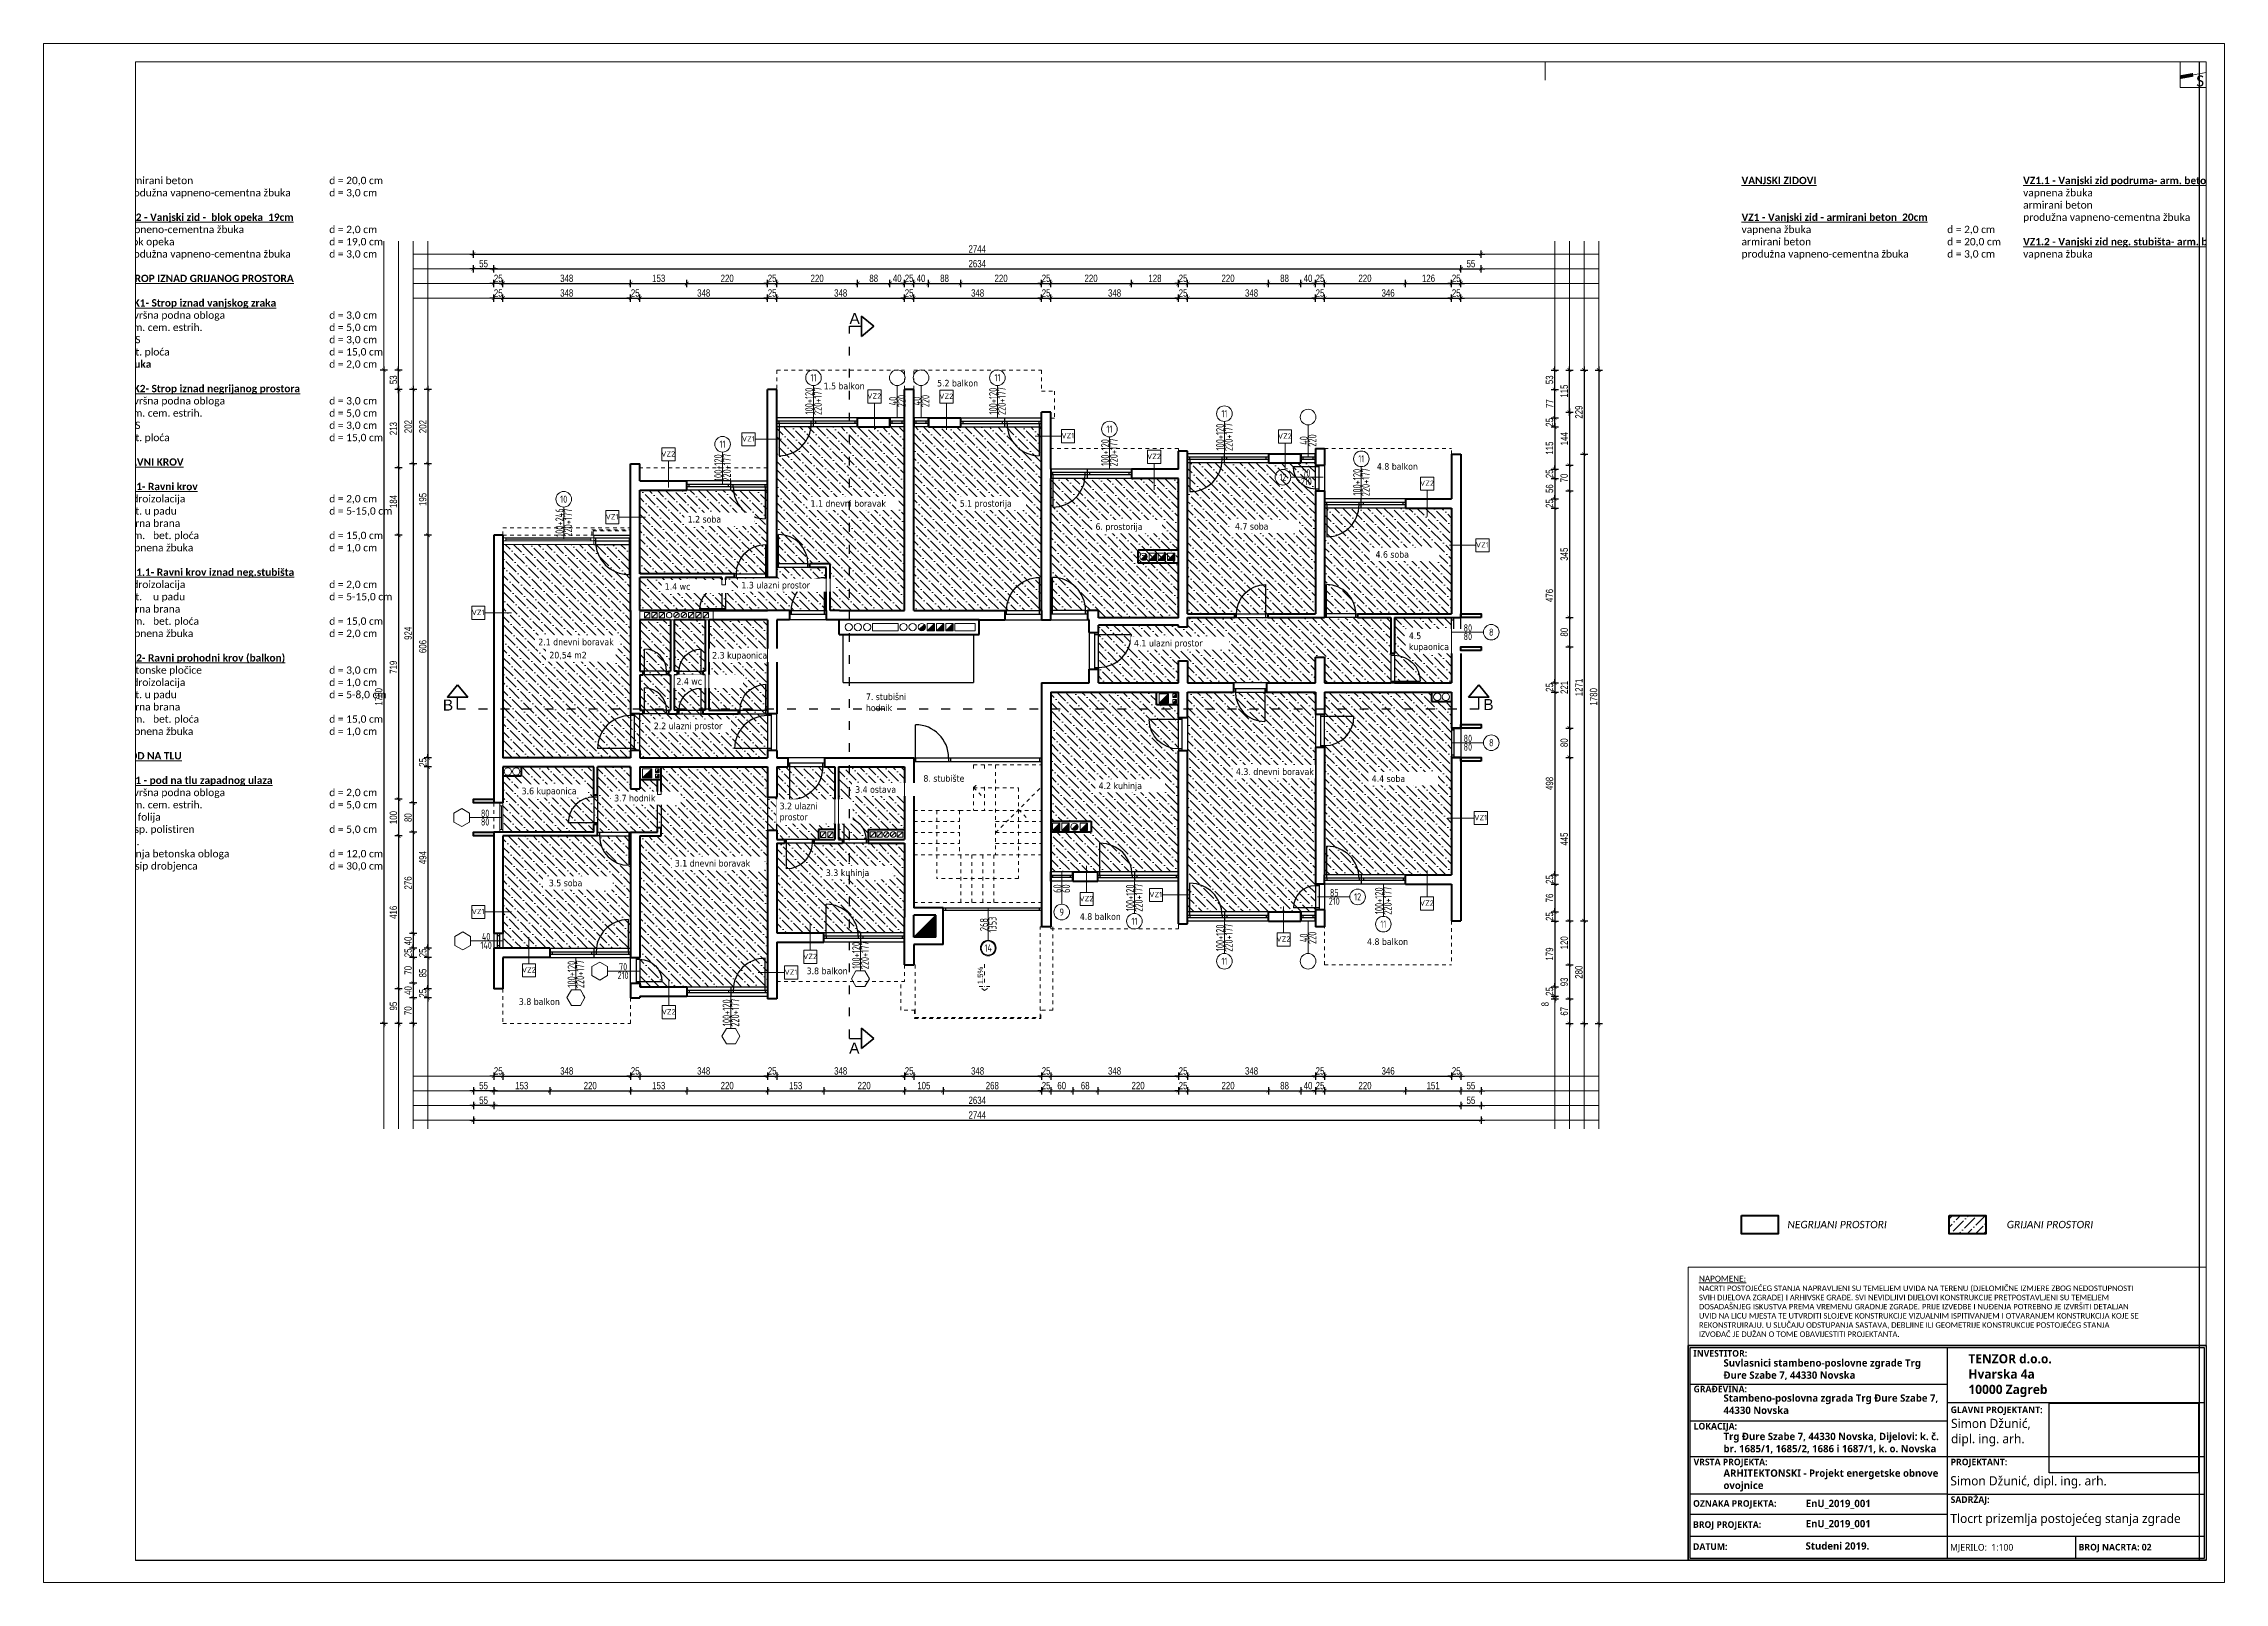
# Paper-space layout 'Prizemlje_1_100' of a CAD drawing. Header units: millimetres. Extents: x -1 to 593, y 0 to 419.
# The model-space entities are those that its viewports show. They can reach past a viewport. Long polylines and large blocks are cut down to what shows.
import ezdxf
from ezdxf.enums import TextEntityAlignment as Align

# ---------------------------------------------------------------- set-up
doc = ezdxf.new("R2010")
doc.units = ezdxf.units.MM
doc.header["$PDMODE"] = 2
for name, pattern in [('ACAD_ISO03W100', [30, 12, -18]), ('HIDDEN', [0.375, 0.25, -0.125]), ('HIDDENX2', [19.05, 12.7, -6.35])]:
    doc.linetypes.add(name, pattern=pattern)
doc.layers.get('0').update_dxf_attribs({"lineweight": 0})
doc.layers.get('Defpoints').update_dxf_attribs({"color": 250, "lineweight": 0})
for name, color, linetype, lineweight in [('03-prozori', 132, 'Continuous', 0), ('05-podgled-tanko', 144, 'HIDDEN', 0), ('06-hatch_grijano', 30, 'Continuous', 0), ('07-kote', 70, 'Continuous', 9), ('09-oznaka stavke', 1, 'Continuous', 0), ('5-TX', 113, 'Continuous', 5), ('_MV', 240, 'Continuous', 0), ('_SASTAVNICA', 7, 'Continuous', 0), ('FIZIKA', 4, 'Continuous', 30), ('konture', 7, 'Continuous', 30), ('Kote', 1, 'Continuous', 15), ('sastavnica', 7, 'Continuous', 5), ('TP_01 - 0.50', 1, 'Continuous', 40), ('TP_07 - 0.20', 255, 'Continuous', 20)]:
    doc.layers.add(name, color=color, linetype=linetype, lineweight=lineweight)
doc.layers.add('SAST_Linija sastavnice', color=255, linetype='Continuous', plot=False)
for name, color, linetype in [('SAST_Tekst i Sastavnica', 7, 'Continuous'), ('TP_Hatch', 252, 'Continuous'), ('TP_Hidden', 8, 'HIDDENX2'), ('TP_Otvori', 8, 'Continuous'), ('TP_Otvori.block', 8, 'Continuous'), ('zidovi', 1, 'Continuous')]:
    doc.layers.add(name, color=color, linetype=linetype)
doc.styles.add('ARIAL', font='arial.ttf')
doc.styles.add('isocpeur', font='isocpeur.ttf')
doc.styles.add('OPIS', font='hrcom.shx', dxfattribs={"width": 0.8, "height": 20})
doc.styles.add('OPISI', font='swissl.ttf')
doc.styles.get("Standard").update_dxf_attribs({"font": 'arial.ttf', "height": 600})
doc.styles.add('tahoma10', font='tahoma.ttf', dxfattribs={"height": 2})
doc.styles.add('Tekst15', font='arial.ttf', dxfattribs={"height": 15})
doc.dimstyles.new('ISO-25', dxfattribs={"dimtxt": 20, "dimasz": 10, "dimexe": 10, "dimexo": 10, "dimgap": 4, "dimtad": 1, "dimdec": 0, "dimtxsty": 'OPIS', "dimblk": 'ARCHTICK', "dimcen": 10, "dimdle": 10, "dimadec": 0, "dimazin": 0, "dimtfac": 1, "dimtdec": 0, "dimtix": 1, "dimtmove": 0, "dimatfit": 3, "dimldrblk": 'ARCHTICK', "dimfxl": 10, "dimfxlon": 1, "dimarcsym": 0})
picture_1 = doc.add_image_def('image1.png', size_in_pixel=(240, 112))

psp = doc.layouts.new('Prizemlje_1_100')

# ---------------------------------------------------------------- texts
at = {"color": 1, "char_height": 2, "attachment_point": 4}
for s, insert, width in [('{\\fCalibri|b0|i1|c238|p34;\\C256; NEGRIJANI PROSTORI}', (473.42, 97.53), 29.9383), ('{\\fCalibri|b0|i1|c238|p34;\\C256; GRIJANI PROSTORI}', (533.16, 97.53), 26.1293)]:
    psp.add_mtext(s, dxfattribs=dict(at, insert=insert, width=width))
at = {"layer": '_SASTAVNICA'}
for s, insert, char_height, width, attachment_point in [('{\\fCalibri|b0|i0|c238|p34;S}', (585.46, 410.54), 3, 7, 1), ('{\\fCalibri|b0|i0|c238|p34;\\LNAPOMENE: \\fCalibri|b1|i0|c238|p34;\\H0.93747x;\\l\\P\\fCalibri|b0|i0|c238|p34;NACRTI POSTOJEĆEG STANJA NAPRAVLJENI SU TEMELJEM UVIDA NA TERENU (DJELOMIČNE IZMJERE ZBOG NEDOSTUPNOSTI SVIH DIJELOVA ZGRADE) I ARHIVSKE GRAĐE. SVI NEVIDLJIVI DIJELOVI KONSTRUKCIJE PRETPOSTAVLJENI SU TEMELJEM DOSADAŠNJEG ISKUSTVA PREMA VREMENU GRADNJE ZGRADE. PRIJE IZVEDBE I NUĐENJA POTREBNO JE IZVRŠITI DETALJAN UVID NA LICU MJESTA TE UTVRDITI SLOJEVE KONSTRUKCIJE VIZUALNIM ISPITIVANJEM I OTVARANJEM KONSTRUKCIJA KOJE SE REKONSTRUIRAJU. U SLUČAJU ODSTUPANJA SASTAVA, DEBLJINE ILI GEOMETRIJE KONSTRUKCIJE POSTOJEĆEG STANJA IZVOĐAČ JE DUŽAN O TOME OBAVIJESTITI PROJEKTANTA.\\C7; }', (450.02, 75.25), 1.6, 120.2696, 4)]:
    psp.add_mtext(s, dxfattribs=dict(at, insert=insert, char_height=char_height, width=width, attachment_point=attachment_point))
at = {"layer": 'SAST_Tekst i Sastavnica', "attachment_point": 1, "style": 'OPISI'}
for s, insert, char_height, width in [('\\fSegoe UI Semibold|b0|i0;INVESTITOR:', (448.51, 63.35), 1.8, 18.3788), ('\\fSegoe UI Semibold|b0|i0|c238;GRAĐEVINA:', (448.57, 53.64), 1.8, 18.9026), ('{\\fSegoe UI Semilight|b1|i0|c238|p34;Stambeno-poslovna zgrada Trg Đure Szabe 7, 44330 Novska}', (456.71, 51.28), 2, 60.2044), ('\\fSegoe UI Semibold|b0|i0;GLAVNI PROJEKTANT:', (518.57, 47.98), 1.8, 29.1605), ('\\fSegoe UI Semibold|b0|i0;LOKACIJA:', (448.57, 43.51), 1.8, 18.9026), ('{\\fSegoe UI Semilight|b1|i0|c238|p34;Trg Đure Szabe 7, 44330 Novska, Dijelovi: k. č. br. 1685/1, 1685/2, 1686 i 1687/1, k. o. Novska}', (456.71, 40.83), 2, 60.2044), ('\\fSegoe UI Semibold|b0|i0;VRSTA PROJEKTA:', (448.57, 33.76), 1.8, 34.2514), ('\\fSegoe UI Semilight|b1|i0;ARHITEKTONSKI - Projekt energetske obnove ovojnice', (456.71, 30.83), 2, 58.8493), ('\\fSegoe UI Semibold|b0|i0;PROJEKTANT:', (518.57, 33.76), 1.8, 18.9026), ('\\fSegoe UI Semibold|b0|i0;SADRŽAJ:', (518.57, 23.51), 1.8, 18.9026), ('{\\fSegoe UI Semilight|b1|i0|c238|p34;EnU_2019_001}', (479.11, 22.57), 2, 40.0376), ('{\\fSegoe UI Semilight|b1|i0|c238|p34;EnU_2019_001}', (479.11, 17.07), 2, 40.0376), ('{\\fSegoe UI Semilight|b1|i0|c238|p34;Studeni 2019.}', (479.07, 11), 2, 40.0376)]:
    psp.add_mtext(s, dxfattribs=dict(at, insert=insert, char_height=char_height, width=width))
at = {"layer": 'SAST_Tekst i Sastavnica', "color": 1, "insert": (456.71, 60.86), "char_height": 2, "width": 60.2044, "attachment_point": 1, "style": 'OPISI'}
psp.add_mtext('{\\fSegoe UI Semilight|b1|i0|c238|p34;\\C256;Suvlasnici stambeno-poslovne zgrade Trg Đure Szabe 7, 44330 Novska}', dxfattribs=at)
at = {"layer": 'SAST_Tekst i Sastavnica', "char_height": 1.8, "attachment_point": 4, "style": 'ARIAL'}
for s, insert in [('\\fSegoe UI Semibold|b0|i0;OZNAKA PROJEKTA:', (448.42, 21.3)), ('\\fSegoe UI Semibold|b0|i0;BROJ PROJEKTA:', (448.42, 15.56)), ('\\fSegoe UI Semibold|b0|i0;DATUM:', (448.42, 9.8)), ('\\fSegoe UI Semilight|b0|i0;MJERILO:  1:100', (518.42, 9.39)), ('{\\fSegoe UI Semibold|b0|i0|c0|p34;BROJ NACRTA: \\fSegoe UI Semibold|b0|i0|c238|p34;02}', (553.42, 9.4))]:
    psp.add_mtext(s, dxfattribs=dict(at, insert=insert))
at = {"layer": 'sastavnica', "insert": (520.02, 56.39), "char_height": 2.5, "width": 54.0003, "attachment_point": 4}
psp.add_mtext('\\fSegoe UI Semibold|b1|i0;    TENZOR d.o.o.\\P    Hvarska 4a\\P    10000 Zagreb', dxfattribs=at)
at = {"layer": 'sastavnica', "char_height": 2.5, "attachment_point": 4, "style": 'ARIAL'}
for s, insert, width in [('{\\fSegoe UI Semilight|b0|i0|c238|p34;Simon Džunić, \\Pdipl. ing. arh.}', (518.68, 40.87), 47.5), ('\\fSegoe UI Semilight|b0|i0|c238;Simon Džunić, dipl. ing. arh.', (518.49, 27.32), 47.5), ('{\\fSegoe UI Semilight|b0|i0|c238|p34;Tlocrt prizemlja postojećeg stanja zgrade }', (518.49, 17.07), 70.0559)]:
    psp.add_mtext(s, dxfattribs=dict(at, insert=insert, width=width))

msp = doc.modelspace()

# ---------------------------------------------------------------- texts
at = {"color": 1}
note = msp.add_mtext_static_columns([''] * 3, width=766.858, gutter_width=0, height=218.2, dxfattribs=dict(at, insert=(206480, -221207.6), char_height=20, attachment_point=1))
for column, words in zip([note] + note.columns.linked_columns, ['{\\fCalibri|b1|i0|c238|p34;\\L\\C256;VANJSKI ZIDOVI\\fCalibri|b0|i0|c238|p34;\\l\\P\\P\\fCalibri|b1|i0|c238|p34;\\L\\PVZ1 - Vanjski zid - armirani beton  20cm \\l\\P\\fCalibri|b0|i0|c238|p34;vapnena žbuka^I                        ^I^Id = 2,0 cm\\Parmirani beton^I^I^I^I^Id = 20,0 cm\\Pprodužna vapneno-cementna žbuka^I^Id = 3,0 cm\\fCalibri|b1|i0|c238|p34;\\L\\P\\PVZ1.1 - Vanjski zid podruma- arm. beton  20cm \\l\\P\\fCalibri|b0|i0|c238|p34;vapnena žbuka^I                        ^I^Id = 2,0 cm\\Parmirani beton^I^I^I^I^Id = 20,0 cm\\Pprodužna vapneno-cementna žbuka^I^Id = 3,0 cm\\fCalibri|b1|i0|c238|p34;\\L\\P\\PVZ1.2 - Vanjski zid neg. stubišta- arm. beton  20cm \\l\\P\\fCalibri|b0|i0|c238|p34;vapnena žbuka^I                        ^I^Id = 2,0 cm\\Parmirani beton^I^I^I^I^Id = 20,0 cm\\Pprodužna vapneno-cementna žbuka^I^Id = 3,0 cm\\fCalibri|b1|i0|c238|p34;\\L\\P\\PVZ2 - Vanjski zid -  blok opeka  19cm\\l \\L\\P\\fCalibri|b0|i0|c238|p34;\\lvapneno-cementna žbuka^I^I^Id = 2,0 cm\\Pblok opeka^I^I^I^I^I^Id = 19,0 cm\\Pprodužna vapneno-cementna žbuka^I^Id = 3,0 cm\\P\\P\\fCalibri|b1|i0|c238|p34;\\LSTROP IZNAD GRIJANOG PROSTORA\\P \\PMK1- Strop iznad vanjskog zraka\\l\\P\\fCalibri|b0|i0|c238|p34;završna podna obloga ^I^I^I^Id = 3,0 cm\\Parm. cem. estrih.^I^I^I^I^Id = 5,0 cm\\PEPS^I^I^I^I^I^I^Id = 3,0 cm\\Pbet. ploća^I^I^I^I^I^Id = 15,0 cm\\fCalibri|b1|i0|c238|p34;\\Pžbuka ^I^I^I^I^I^I\\fCalibri|b0|i0|c238|p34;d = 2,0 cm\\fCalibri|b1|i0|c238|p34;\\P\\L\\PMK2- Strop iznad negrijanog prostora\\l\\P\\fCalibri|b0|i0|c238|p34;završna podna obloga ^I^I^I^Id = 3,0 cm\\Parm. cem. estrih.^I^I^I^I^Id = 5,0 cm\\PEPS^I^I^I^I^I^I^Id = 3,0 cm\\Pbet. ploća^I^I^I^I^I^Id = 15,0 cm\\fCalibri|b1|i0|c238|p34;\\P\\P\\LRAVNI KROV\\P\\l \\P\\LRK1- Ravni krov \\P\\fCalibri|b0|i0|c238|p34;\\lhidroizolacija^I^I^I^I^Id = 2,0 cm\\Pbet. u padu^I^I^I^I^I^Id = 5-15,0 cm\\Pparna brana\\fCalibri|b1|i0|c238|p34;\\P\\fCalibri|b0|i0|c238|p34;arm.^Ibet. ploća^I^I^I^I^Id = 15,0 cm\\Pvapnena žbuka^I^I^I^I^Id = 1,0 cm\\P\\P\\fCalibri|b1|i0|c238|p34;\\LRK1.1- Ravni krov iznad neg.stubišta\\P\\fCalibri|b0|i0|c238|p34;\\lhidroizolacija^I^I^I^I^Id = 2,0 cm\\Pbet.^Iu padu^I^I^I^I^Id = 5-15,0 cm\\Pparna brana\\fCalibri|b1|i0|c238|p34;\\P\\fCalibri|b0|i0|c238|p34;arm.^Ibet. ploća^I^I^I^I^Id = 15,0 cm\\Pvapnena žbuka^I^I^I^I^Id = 2,0 cm\\fCalibri|b1|i0|c238|p34;\\P\\P\\LRK2- Ravni prohodni krov (balkon)\\P\\fCalibri|b0|i0|c238|p34;\\lbetonske pločice^I\\fCalibri|b1|i0|c238|p34;^I^I^I^I\\fCalibri|b0|i0|c238|p34;d = 3,0 cm\\fCalibri|b1|i0|c238|p34;\\P\\fCalibri|b0|i0|c238|p34;hidroizolacija^I^I^I^I^Id = 1,0 cm\\Pbet. u padu^I^I^I^I^I^Id = 5-8,0 cm\\Pparna brana\\fCalibri|b1|i0|c238|p34;\\P\\fCalibri|b0|i0|c238|p34;arm.^Ibet. ploća^I^I^I^I^Id = 15,0 cm\\Pvapnena žbuka^I^I^I^I^Id = 1,0 cm\\fCalibri|b1|i0|c238|p34;\\P\\P\\LPOD NA TLU\\P\\l\\P\\LPT1 - pod na tlu zapadnog ulaza\\P\\fCalibri|b0|i0|c238|p34;\\lzavršna podna obloga ^I^I^I^Id = 2,0 cm\\Parm. cem. estrih.^I^I^I^I^Id = 5,0 cm\\PPE folija\\Peksp. polistiren ^I^I^I^I^Id = 5,0 cm\\PH.I.\\Pdonja betonska obloga ^I^I^I^Id = 12,0 cm\\Pnasip drobjenca^I^I^I^I^Id = 30,0 cm\\P\\P}', '', '']):
    column.text = words
note = msp.add_mtext_static_columns([''] * 3, width=766.858, gutter_width=0, height=218.2, dxfattribs=dict(at, insert=(212420, -221207.6), char_height=20, attachment_point=1))
for column, words in zip([note] + note.columns.linked_columns, ['{\\fCalibri|b1|i0|c238|p34;\\L\\C256;VANJSKI ZIDOVI\\fCalibri|b0|i0|c238|p34;\\l\\P\\P\\fCalibri|b1|i0|c238|p34;\\L\\PVZ1 - Vanjski zid - armirani beton  20cm \\l\\P\\fCalibri|b0|i0|c238|p34;vapnena žbuka^I                        ^I^Id = 2,0 cm\\Parmirani beton^I^I^I^I^Id = 20,0 cm\\Pprodužna vapneno-cementna žbuka^I^Id = 3,0 cm\\fCalibri|b1|i0|c238|p34;\\L\\P\\PVZ1.1 - Vanjski zid podruma- arm. beton  20cm \\l\\P\\fCalibri|b0|i0|c238|p34;vapnena žbuka^I                        ^I^Id = 2,0 cm\\Parmirani beton^I^I^I^I^Id = 20,0 cm\\Pprodužna vapneno-cementna žbuka^I^Id = 3,0 cm\\fCalibri|b1|i0|c238|p34;\\L\\P\\PVZ1.2 - Vanjski zid neg. stubišta- arm. beton  20cm \\l\\P\\fCalibri|b0|i0|c238|p34;vapnena žbuka^I                        ^I^Id = 2,0 cm\\Parmirani beton^I^I^I^I^Id = 20,0 cm\\Pprodužna vapneno-cementna žbuka^I^Id = 3,0 cm\\fCalibri|b1|i0|c238|p34;\\L\\P\\PVZ2 - Vanjski zid -  blok opeka  19cm\\l \\L\\P\\fCalibri|b0|i0|c238|p34;\\lvapneno-cementna žbuka^I^I^Id = 2,0 cm\\Pblok opeka^I^I^I^I^I^Id = 19,0 cm\\Pprodužna vapneno-cementna žbuka^I^Id = 3,0 cm\\P\\P\\fCalibri|b1|i0|c238|p34;\\LSTROP IZNAD GRIJANOG PROSTORA\\P \\PMK1- Strop iznad vanjskog zraka\\l\\P\\fCalibri|b0|i0|c238|p34;završna podna obloga ^I^I^I^Id = 3,0 cm\\Parm. cem. estrih.^I^I^I^I^Id = 5,0 cm\\PEPS^I^I^I^I^I^I^Id = 3,0 cm\\Pbet. ploća^I^I^I^I^I^Id = 15,0 cm\\fCalibri|b1|i0|c238|p34;\\Pžbuka ^I^I^I^I^I^I\\fCalibri|b0|i0|c238|p34;d = 2,0 cm\\fCalibri|b1|i0|c238|p34;\\P\\L\\PMK2- Strop iznad negrijanog prostora\\l\\P\\fCalibri|b0|i0|c238|p34;završna podna obloga ^I^I^I^Id = 3,0 cm\\Parm. cem. estrih.^I^I^I^I^Id = 5,0 cm\\PEPS^I^I^I^I^I^I^Id = 3,0 cm\\Pbet. ploća^I^I^I^I^I^Id = 15,0 cm\\fCalibri|b1|i0|c238|p34;\\P\\P\\LRAVNI KROV\\P\\l \\P\\LRK1- Ravni krov \\P\\fCalibri|b0|i0|c238|p34;\\lhidroizolacija^I^I^I^I^Id = 2,0 cm\\Pbet. u padu^I^I^I^I^I^Id = 5-15,0 cm\\Pparna brana\\fCalibri|b1|i0|c238|p34;\\P\\fCalibri|b0|i0|c238|p34;arm.^Ibet. ploća^I^I^I^I^Id = 15,0 cm\\Pvapnena žbuka^I^I^I^I^Id = 1,0 cm\\P\\P\\fCalibri|b1|i0|c238|p34;\\LRK1.1- Ravni krov iznad neg.stubišta\\P\\fCalibri|b0|i0|c238|p34;\\lhidroizolacija^I^I^I^I^Id = 2,0 cm\\Pbet.^Iu padu^I^I^I^I^Id = 5-15,0 cm\\Pparna brana\\fCalibri|b1|i0|c238|p34;\\P\\fCalibri|b0|i0|c238|p34;arm.^Ibet. ploća^I^I^I^I^Id = 15,0 cm\\Pvapnena žbuka^I^I^I^I^Id = 2,0 cm\\fCalibri|b1|i0|c238|p34;\\P\\P\\LRK2- Ravni prohodni krov (balkon)\\P\\fCalibri|b0|i0|c238|p34;\\lbetonske pločice^I\\fCalibri|b1|i0|c238|p34;^I^I^I^I\\fCalibri|b0|i0|c238|p34;d = 3,0 cm\\fCalibri|b1|i0|c238|p34;\\P\\fCalibri|b0|i0|c238|p34;hidroizolacija^I^I^I^I^Id = 1,0 cm\\Pbet. u padu^I^I^I^I^I^Id = 5-8,0 cm\\Pparna brana\\fCalibri|b1|i0|c238|p34;\\P\\fCalibri|b0|i0|c238|p34;arm.^Ibet. ploća^I^I^I^I^Id = 15,0 cm\\Pvapnena žbuka^I^I^I^I^Id = 1,0 cm\\fCalibri|b1|i0|c238|p34;\\P\\P\\LPOD NA TLU\\P\\l\\P\\LPT1 - pod na tlu zapadnog ulaza\\P\\fCalibri|b0|i0|c238|p34;\\lzavršna podna obloga ^I^I^I^Id = 2,0 cm\\Parm. cem. estrih.^I^I^I^I^Id = 5,0 cm\\PPE folija\\Peksp. polistiren ^I^I^I^I^Id = 5,0 cm\\PH.I.\\Pdonja betonska obloga ^I^I^I^Id = 12,0 cm\\Pnasip drobjenca^I^I^I^I^Id = 30,0 cm\\P\\P}', '', '']):
    column.text = words
at = {"layer": '05-podgled-tanko', "insert": (210339.4, -223359.1), "char_height": 15, "attachment_point": 3, "rotation": 90}
msp.add_mtext_dynamic_manual_height_columns('1.5%', width=30, gutter_width=12.5, heights=[0], dxfattribs=at).dxf.unprotected_set("ltscale", 0)
at = {"layer": '07-kote', "linetype": 'ByBlock', "ltscale": 5, "char_height": 18, "attachment_point": 1, "style": 'tahoma10', "bg_fill": 2}
for s, insert in [('5.2 balkon ', (210229.1, -221760.7)), ('4.8 balkon ', (211400, -223282))]:
    msp.add_mtext_dynamic_manual_height_columns(s, width=171.793, gutter_width=10, heights=[2.54], dxfattribs=dict(at, insert=insert))
at = {"layer": 'Kote', "char_height": 30, "width": 9972.386, "attachment_point": 1, "style": 'Tekst15'}
for s, insert in [('\\A1;A', (209990.5, -221578.4)), ('\\A1;B', (208883.1, -222631.5)), ('\\A1;B', (211716.8, -222630.1)), ('\\A1;A', (209989.6, -223565.7))]:
    msp.add_mtext(s, dxfattribs=dict(at, insert=insert))

# ---------------------------------------------------------------- blocks, each defined once
blk = doc.blocks.new('*U656')
at = {"layer": 'TP_Otvori'}
for p, q in [((5, 0), (5, 90)), ((5, 0), (0, 0)), ((95, 0), (5, 0)), ((5, -10), (5, 0)), ((95, -10), (95, 0)), ((95, 0), (100, 0)), ((100, -10), (0, -10))]:
    blk.add_line(p, q, dxfattribs=at)
blk.add_arc((5, 0), 90, 0.00001, 90.00001, dxfattribs=at)
blk = doc.blocks.new('*U655')
at = {"layer": 'TP_Otvori'}
for p, q in [((5, 0), (5, 70)), ((5, 0), (0, 0)), ((75, 0), (5, 0)), ((5, -10), (5, 0)), ((75, -10), (75, 0)), ((75, 0), (80, 0)), ((80, -10), (0, -10))]:
    blk.add_line(p, q, dxfattribs=at)
blk.add_arc((5, 0), 70, 0.00001, 90.00001, dxfattribs=at)
blk = doc.blocks.new('*U658')
at = {"layer": 'TP_Otvori'}
for p, q in [((5, 0), (5, 60)), ((5, 0), (0, 0)), ((65, 0), (5, 0)), ((5, -10), (5, 0)), ((65, -10), (65, 0)), ((65, 0), (70, 0)), ((70, -10), (0, -10))]:
    blk.add_line(p, q, dxfattribs=at)
blk.add_arc((5, 0), 60, 0.00001, 90.00001, dxfattribs=at)
blk = doc.blocks.new('*U665')
at = {"layer": 'TP_01 - 0.50'}
for p, q in [((0, 0), (0, -30)), ((48, 0), (48, -30))]:
    blk.add_line(p, q, dxfattribs=at)
at = {"layer": 'TP_Otvori'}
for p, q in [((0, 0), (48, 0)), ((0, -11.3), (48, -11.3)), ((0, -18.8), (48, -18.8)), ((0, -30), (48, -30)), ((7.5, -11.3), (7.5, -18.8)), ((40.5, -11.3), (40.5, -18.8))]:
    blk.add_line(p, q, dxfattribs=at)
blk = doc.blocks.new('*U664')
at = {"layer": 'TP_01 - 0.50'}
for p, q in [((0, 0), (0, -30)), ((48, 0), (48, -30))]:
    blk.add_line(p, q, dxfattribs=at)
at = {"layer": 'TP_Otvori'}
for p, q in [((0, 0), (48, 0)), ((0, -11.3), (48, -11.3)), ((0, -18.8), (48, -18.8)), ((0, -30), (48, -30)), ((7.5, -11.3), (7.5, -18.8)), ((40.5, -11.3), (40.5, -18.8))]:
    blk.add_line(p, q, dxfattribs=at)
blk = doc.blocks.new('*U654')
at = {"layer": 'TP_Otvori'}
for p, q in [((5, 0), (5, 80)), ((5, 0), (0, 0)), ((85, 0), (5, 0)), ((5, -10), (5, 0)), ((85, -10), (85, 0)), ((85, 0), (90, 0)), ((90, -10), (0, -10))]:
    blk.add_line(p, q, dxfattribs=at)
blk.add_arc((5, 0), 80, 0.00001, 90.00001, dxfattribs=at)
blk = doc.blocks.new('*U663')
at = {"layer": 'TP_01 - 0.50'}
for p, q in [((0, 0), (0, -30)), ((72, 0), (72, -30))]:
    blk.add_line(p, q, dxfattribs=at)
at = {"layer": 'TP_Otvori'}
for p, q in [((0, 0), (72, 0)), ((0, -11.3), (72, -11.3)), ((0, -18.8), (72, -18.8)), ((0, -30), (72, -30)), ((7.5, -11.3), (7.5, -18.8)), ((64.5, -11.3), (64.5, -18.8))]:
    blk.add_line(p, q, dxfattribs=at)
blk = doc.blocks.new('_ArchTick')
at = {"color": 0, "linetype": 'ByBlock', "lineweight": 0, "const_width": 0.15}
blk.add_lwpolyline([(-0.5, -0.5), (0.5, 0.5)], dxfattribs=at)
blk = doc.blocks.new('*D933')
at = {"layer": '07-kote', "color": 0, "linetype": 'Continuous', "lineweight": -2, "ltscale": 0.5, "transparency": 16777216}
for p, q in [((209021.4, -221548.2), (209021.4, -221528.2)), ((209046.4, -221548.2), (209046.4, -221528.2)), ((209021.4, -221538.2), (209011.4, -221538.2)), ((209021.4, -221538.2), (209046.4, -221538.2)), ((209046.4, -221538.2), (209056.4, -221538.2))]:
    blk.add_line(p, q, dxfattribs=at)
at = {"layer": 'Defpoints', "color": 0, "linetype": 'Continuous', "ltscale": 0.5, "transparency": 16777216}
for p in [(209046.4, -221538.2), (209021.4, -222072.7), (209046.4, -222072.7)]:
    blk.add_point(p, dxfattribs=at)
at = {"layer": '07-kote', "color": 0, "linetype": 'Continuous', "lineweight": -2, "ltscale": 0.5, "transparency": 16777216, "xscale": 10, "yscale": 10, "zscale": 10}
blk.add_blockref('_ArchTick', (209021.4, -221538.2), dxfattribs=at)
at = {"layer": '07-kote', "color": 0, "linetype": 'Continuous', "lineweight": -2, "ltscale": 0.5, "transparency": 16777216, "xscale": 10, "yscale": 10, "zscale": 10, "rotation": 180}
blk.add_blockref('_ArchTick', (209046.4, -221538.2), dxfattribs=at)
at = {"layer": '07-kote', "color": 0, "linetype": 'Continuous', "lineweight": 15, "ltscale": 0.5, "transparency": 16777216, "insert": (209033.9, -221524.2), "char_height": 20, "attachment_point": 5, "style": 'OPIS'}
blk.add_mtext('25', dxfattribs=at)
blk = doc.blocks.new('*D934')
at = {"layer": '07-kote', "color": 0, "linetype": 'Continuous', "lineweight": -2, "ltscale": 0.5, "transparency": 16777216}
for p, q in [((209046.4, -221548.2), (209046.4, -221528.2)), ((209394.4, -221548.2), (209394.4, -221528.2)), ((209036.4, -221538.2), (209404.4, -221538.2))]:
    blk.add_line(p, q, dxfattribs=at)
at = {"layer": 'Defpoints', "color": 0, "linetype": 'Continuous', "ltscale": 0.5, "transparency": 16777216}
for p in [(209394.4, -221538.2), (209394.4, -221877.7), (209046.4, -222072.7)]:
    blk.add_point(p, dxfattribs=at)
at = {"layer": '07-kote', "color": 0, "linetype": 'Continuous', "lineweight": -2, "ltscale": 0.5, "transparency": 16777216, "xscale": 10, "yscale": 10, "zscale": 10, "rotation": 180}
blk.add_blockref('_ArchTick', (209046.4, -221538.2), dxfattribs=at)
at = {"layer": '07-kote', "color": 0, "linetype": 'Continuous', "lineweight": -2, "ltscale": 0.5, "transparency": 16777216, "xscale": 10, "yscale": 10, "zscale": 10}
blk.add_blockref('_ArchTick', (209394.4, -221538.2), dxfattribs=at)
at = {"layer": '07-kote', "color": 0, "linetype": 'Continuous', "lineweight": 15, "ltscale": 0.5, "transparency": 16777216, "insert": (209220.4, -221524.2), "char_height": 20, "attachment_point": 5, "style": 'OPIS'}
blk.add_mtext('348', dxfattribs=at)
blk = doc.blocks.new('*D935')
at = {"layer": '07-kote', "color": 0, "linetype": 'Continuous', "lineweight": -2, "ltscale": 0.5, "transparency": 16777216}
for p, q in [((209394.4, -221548.2), (209394.4, -221528.2)), ((209419.4, -221548.2), (209419.4, -221528.2)), ((209394.4, -221538.2), (209384.4, -221538.2)), ((209394.4, -221538.2), (209419.4, -221538.2)), ((209419.4, -221538.2), (209429.4, -221538.2))]:
    blk.add_line(p, q, dxfattribs=at)
at = {"layer": 'Defpoints', "color": 0, "linetype": 'Continuous', "ltscale": 0.5, "transparency": 16777216}
for p in [(209419.4, -221538.2), (209394.4, -221877.7), (209419.4, -221877.7)]:
    blk.add_point(p, dxfattribs=at)
at = {"layer": '07-kote', "color": 0, "linetype": 'Continuous', "lineweight": -2, "ltscale": 0.5, "transparency": 16777216, "xscale": 10, "yscale": 10, "zscale": 10}
blk.add_blockref('_ArchTick', (209394.4, -221538.2), dxfattribs=at)
at = {"layer": '07-kote', "color": 0, "linetype": 'Continuous', "lineweight": -2, "ltscale": 0.5, "transparency": 16777216, "xscale": 10, "yscale": 10, "zscale": 10, "rotation": 180}
blk.add_blockref('_ArchTick', (209419.4, -221538.2), dxfattribs=at)
at = {"layer": '07-kote', "color": 0, "linetype": 'Continuous', "lineweight": 15, "ltscale": 0.5, "transparency": 16777216, "insert": (209406.9, -221524.2), "char_height": 20, "attachment_point": 5, "style": 'OPIS'}
blk.add_mtext('25', dxfattribs=at)
blk = doc.blocks.new('*D936')
at = {"layer": '07-kote', "color": 0, "linetype": 'Continuous', "lineweight": -2, "ltscale": 0.5, "transparency": 16777216}
for p, q in [((209419.4, -221548.2), (209419.4, -221528.2)), ((209767.4, -221548.2), (209767.4, -221528.2)), ((209409.4, -221538.2), (209777.4, -221538.2))]:
    blk.add_line(p, q, dxfattribs=at)
at = {"layer": 'Defpoints', "color": 0, "linetype": 'Continuous', "ltscale": 0.5, "transparency": 16777216}
for p in [(209767.4, -221538.2), (209767.4, -221675.7), (209419.4, -221877.7)]:
    blk.add_point(p, dxfattribs=at)
at = {"layer": '07-kote', "color": 0, "linetype": 'Continuous', "lineweight": -2, "ltscale": 0.5, "transparency": 16777216, "xscale": 10, "yscale": 10, "zscale": 10, "rotation": 180}
blk.add_blockref('_ArchTick', (209419.4, -221538.2), dxfattribs=at)
at = {"layer": '07-kote', "color": 0, "linetype": 'Continuous', "lineweight": -2, "ltscale": 0.5, "transparency": 16777216, "xscale": 10, "yscale": 10, "zscale": 10}
blk.add_blockref('_ArchTick', (209767.4, -221538.2), dxfattribs=at)
at = {"layer": '07-kote', "color": 0, "linetype": 'Continuous', "lineweight": 15, "ltscale": 0.5, "transparency": 16777216, "insert": (209593.4, -221524.2), "char_height": 20, "attachment_point": 5, "style": 'OPIS'}
blk.add_mtext('348', dxfattribs=at)
blk = doc.blocks.new('*D937')
at = {"layer": '07-kote', "color": 0, "linetype": 'Continuous', "lineweight": -2, "ltscale": 0.5, "transparency": 16777216}
for p, q in [((209767.4, -221548.2), (209767.4, -221528.2)), ((209792.4, -221548.2), (209792.4, -221528.2)), ((209767.4, -221538.2), (209757.4, -221538.2)), ((209767.4, -221538.2), (209792.4, -221538.2)), ((209792.4, -221538.2), (209802.4, -221538.2))]:
    blk.add_line(p, q, dxfattribs=at)
at = {"layer": 'Defpoints', "color": 0, "linetype": 'Continuous', "ltscale": 0.5, "transparency": 16777216}
for p in [(209792.4, -221538.2), (209767.4, -221675.7), (209792.4, -221675.7)]:
    blk.add_point(p, dxfattribs=at)
at = {"layer": '07-kote', "color": 0, "linetype": 'Continuous', "lineweight": -2, "ltscale": 0.5, "transparency": 16777216, "xscale": 10, "yscale": 10, "zscale": 10}
blk.add_blockref('_ArchTick', (209767.4, -221538.2), dxfattribs=at)
at = {"layer": '07-kote', "color": 0, "linetype": 'Continuous', "lineweight": -2, "ltscale": 0.5, "transparency": 16777216, "xscale": 10, "yscale": 10, "zscale": 10, "rotation": 180}
blk.add_blockref('_ArchTick', (209792.4, -221538.2), dxfattribs=at)
at = {"layer": '07-kote', "color": 0, "linetype": 'Continuous', "lineweight": 15, "ltscale": 0.5, "transparency": 16777216, "insert": (209779.9, -221524.2), "char_height": 20, "attachment_point": 5, "style": 'OPIS'}
blk.add_mtext('25', dxfattribs=at)
blk = doc.blocks.new('*D938')
at = {"layer": '07-kote', "color": 0, "linetype": 'Continuous', "lineweight": -2, "ltscale": 0.5, "transparency": 16777216}
for p, q in [((209792.4, -221548.2), (209792.4, -221528.2)), ((210140.4, -221548.2), (210140.4, -221528.2)), ((209782.4, -221538.2), (210150.4, -221538.2))]:
    blk.add_line(p, q, dxfattribs=at)
at = {"layer": 'Defpoints', "color": 0, "linetype": 'Continuous', "ltscale": 0.5, "transparency": 16777216}
for p in [(210140.4, -221538.2), (209792.4, -221675.7), (210140.4, -221675.7)]:
    blk.add_point(p, dxfattribs=at)
at = {"layer": '07-kote', "color": 0, "linetype": 'Continuous', "lineweight": -2, "ltscale": 0.5, "transparency": 16777216, "xscale": 10, "yscale": 10, "zscale": 10, "rotation": 180}
blk.add_blockref('_ArchTick', (209792.4, -221538.2), dxfattribs=at)
at = {"layer": '07-kote', "color": 0, "linetype": 'Continuous', "lineweight": -2, "ltscale": 0.5, "transparency": 16777216, "xscale": 10, "yscale": 10, "zscale": 10}
blk.add_blockref('_ArchTick', (210140.4, -221538.2), dxfattribs=at)
at = {"layer": '07-kote', "color": 0, "linetype": 'Continuous', "lineweight": 15, "ltscale": 0.5, "transparency": 16777216, "insert": (209966.4, -221524.2), "char_height": 20, "attachment_point": 5, "style": 'OPIS'}
blk.add_mtext('348', dxfattribs=at)
blk = doc.blocks.new('*D939')
at = {"layer": '07-kote', "color": 0, "linetype": 'Continuous', "lineweight": -2, "ltscale": 0.5, "transparency": 16777216}
for p, q in [((210140.4, -221548.2), (210140.4, -221528.2)), ((210165.4, -221548.2), (210165.4, -221528.2)), ((210140.4, -221538.2), (210130.4, -221538.2)), ((210140.4, -221538.2), (210165.4, -221538.2)), ((210165.4, -221538.2), (210175.4, -221538.2))]:
    blk.add_line(p, q, dxfattribs=at)
at = {"layer": 'Defpoints', "color": 0, "linetype": 'Continuous', "ltscale": 0.5, "transparency": 16777216}
for p in [(210165.4, -221538.2), (210140.4, -221675.7), (210165.4, -221675.7)]:
    blk.add_point(p, dxfattribs=at)
at = {"layer": '07-kote', "color": 0, "linetype": 'Continuous', "lineweight": -2, "ltscale": 0.5, "transparency": 16777216, "xscale": 10, "yscale": 10, "zscale": 10}
blk.add_blockref('_ArchTick', (210140.4, -221538.2), dxfattribs=at)
at = {"layer": '07-kote', "color": 0, "linetype": 'Continuous', "lineweight": -2, "ltscale": 0.5, "transparency": 16777216, "xscale": 10, "yscale": 10, "zscale": 10, "rotation": 180}
blk.add_blockref('_ArchTick', (210165.4, -221538.2), dxfattribs=at)
at = {"layer": '07-kote', "color": 0, "linetype": 'Continuous', "lineweight": 15, "ltscale": 0.5, "transparency": 16777216, "insert": (210152.9, -221524.2), "char_height": 20, "attachment_point": 5, "style": 'OPIS'}
blk.add_mtext('25', dxfattribs=at)
blk = doc.blocks.new('*D940')
at = {"layer": '07-kote', "color": 0, "linetype": 'Continuous', "lineweight": -2, "ltscale": 0.5, "transparency": 16777216}
for p, q in [((210165.4, -221548.2), (210165.4, -221528.2)), ((210513.4, -221548.2), (210513.4, -221528.2)), ((210155.4, -221538.2), (210523.4, -221538.2))]:
    blk.add_line(p, q, dxfattribs=at)
at = {"layer": 'Defpoints', "color": 0, "linetype": 'Continuous', "ltscale": 0.5, "transparency": 16777216}
for p in [(210513.4, -221538.2), (210165.4, -221675.7), (210513.4, -221737.7)]:
    blk.add_point(p, dxfattribs=at)
at = {"layer": '07-kote', "color": 0, "linetype": 'Continuous', "lineweight": -2, "ltscale": 0.5, "transparency": 16777216, "xscale": 10, "yscale": 10, "zscale": 10, "rotation": 180}
blk.add_blockref('_ArchTick', (210165.4, -221538.2), dxfattribs=at)
at = {"layer": '07-kote', "color": 0, "linetype": 'Continuous', "lineweight": -2, "ltscale": 0.5, "transparency": 16777216, "xscale": 10, "yscale": 10, "zscale": 10}
blk.add_blockref('_ArchTick', (210513.4, -221538.2), dxfattribs=at)
at = {"layer": '07-kote', "color": 0, "linetype": 'Continuous', "lineweight": 15, "ltscale": 0.5, "transparency": 16777216, "insert": (210339.4, -221524.2), "char_height": 20, "attachment_point": 5, "style": 'OPIS'}
blk.add_mtext('348', dxfattribs=at)
blk = doc.blocks.new('*D941')
at = {"layer": '07-kote', "color": 0, "linetype": 'Continuous', "lineweight": -2, "ltscale": 0.5, "transparency": 16777216}
for p, q in [((210513.4, -221548.2), (210513.4, -221528.2)), ((210538.4, -221548.2), (210538.4, -221528.2)), ((210513.4, -221538.2), (210503.4, -221538.2)), ((210513.4, -221538.2), (210538.4, -221538.2)), ((210538.4, -221538.2), (210548.4, -221538.2))]:
    blk.add_line(p, q, dxfattribs=at)
at = {"layer": 'Defpoints', "color": 0, "linetype": 'Continuous', "ltscale": 0.5, "transparency": 16777216}
for p in [(210538.4, -221538.2), (210513.4, -221737.7), (210538.4, -221737.7)]:
    blk.add_point(p, dxfattribs=at)
at = {"layer": '07-kote', "color": 0, "linetype": 'Continuous', "lineweight": -2, "ltscale": 0.5, "transparency": 16777216, "xscale": 10, "yscale": 10, "zscale": 10}
blk.add_blockref('_ArchTick', (210513.4, -221538.2), dxfattribs=at)
at = {"layer": '07-kote', "color": 0, "linetype": 'Continuous', "lineweight": -2, "ltscale": 0.5, "transparency": 16777216, "xscale": 10, "yscale": 10, "zscale": 10, "rotation": 180}
blk.add_blockref('_ArchTick', (210538.4, -221538.2), dxfattribs=at)
at = {"layer": '07-kote', "color": 0, "linetype": 'Continuous', "lineweight": 15, "ltscale": 0.5, "transparency": 16777216, "insert": (210525.9, -221524.2), "char_height": 20, "attachment_point": 5, "style": 'OPIS'}
blk.add_mtext('25', dxfattribs=at)
blk = doc.blocks.new('*D942')
at = {"layer": '07-kote', "color": 0, "linetype": 'Continuous', "lineweight": -2, "ltscale": 0.5, "transparency": 16777216}
for p, q in [((210538.4, -221548.2), (210538.4, -221528.2)), ((210886.4, -221548.2), (210886.4, -221528.2)), ((210528.4, -221538.2), (210896.4, -221538.2))]:
    blk.add_line(p, q, dxfattribs=at)
at = {"layer": 'Defpoints', "color": 0, "linetype": 'Continuous', "ltscale": 0.5, "transparency": 16777216}
for p in [(210886.4, -221538.2), (210538.4, -221737.7), (210886.4, -221843.7)]:
    blk.add_point(p, dxfattribs=at)
at = {"layer": '07-kote', "color": 0, "linetype": 'Continuous', "lineweight": -2, "ltscale": 0.5, "transparency": 16777216, "xscale": 10, "yscale": 10, "zscale": 10, "rotation": 180}
blk.add_blockref('_ArchTick', (210538.4, -221538.2), dxfattribs=at)
at = {"layer": '07-kote', "color": 0, "linetype": 'Continuous', "lineweight": -2, "ltscale": 0.5, "transparency": 16777216, "xscale": 10, "yscale": 10, "zscale": 10}
blk.add_blockref('_ArchTick', (210886.4, -221538.2), dxfattribs=at)
at = {"layer": '07-kote', "color": 0, "linetype": 'Continuous', "lineweight": 15, "ltscale": 0.5, "transparency": 16777216, "insert": (210712.4, -221524.2), "char_height": 20, "attachment_point": 5, "style": 'OPIS'}
blk.add_mtext('348', dxfattribs=at)
blk = doc.blocks.new('*D943')
at = {"layer": '07-kote', "color": 0, "linetype": 'Continuous', "lineweight": -2, "ltscale": 0.5, "transparency": 16777216}
for p, q in [((210886.4, -221548.2), (210886.4, -221528.2)), ((210911.4, -221548.2), (210911.4, -221528.2)), ((210886.4, -221538.2), (210876.4, -221538.2)), ((210886.4, -221538.2), (210911.4, -221538.2)), ((210911.4, -221538.2), (210921.4, -221538.2))]:
    blk.add_line(p, q, dxfattribs=at)
at = {"layer": 'Defpoints', "color": 0, "linetype": 'Continuous', "ltscale": 0.5, "transparency": 16777216}
for p in [(210911.4, -221538.2), (210886.4, -221843.7), (210911.4, -221843.7)]:
    blk.add_point(p, dxfattribs=at)
at = {"layer": '07-kote', "color": 0, "linetype": 'Continuous', "lineweight": -2, "ltscale": 0.5, "transparency": 16777216, "xscale": 10, "yscale": 10, "zscale": 10}
blk.add_blockref('_ArchTick', (210886.4, -221538.2), dxfattribs=at)
at = {"layer": '07-kote', "color": 0, "linetype": 'Continuous', "lineweight": -2, "ltscale": 0.5, "transparency": 16777216, "xscale": 10, "yscale": 10, "zscale": 10, "rotation": 180}
blk.add_blockref('_ArchTick', (210911.4, -221538.2), dxfattribs=at)
at = {"layer": '07-kote', "color": 0, "linetype": 'Continuous', "lineweight": 15, "ltscale": 0.5, "transparency": 16777216, "insert": (210898.9, -221524.2), "char_height": 20, "attachment_point": 5, "style": 'OPIS'}
blk.add_mtext('25', dxfattribs=at)
blk = doc.blocks.new('*D944')
at = {"layer": '07-kote', "color": 0, "linetype": 'Continuous', "lineweight": -2, "ltscale": 0.5, "transparency": 16777216}
for p, q in [((210911.4, -221548.2), (210911.4, -221528.2)), ((211259.4, -221548.2), (211259.4, -221528.2)), ((210901.4, -221538.2), (211269.4, -221538.2))]:
    blk.add_line(p, q, dxfattribs=at)
at = {"layer": 'Defpoints', "color": 0, "linetype": 'Continuous', "ltscale": 0.5, "transparency": 16777216}
for p in [(211259.4, -221538.2), (210911.4, -221843.7), (211259.4, -221836.7)]:
    blk.add_point(p, dxfattribs=at)
at = {"layer": '07-kote', "color": 0, "linetype": 'Continuous', "lineweight": -2, "ltscale": 0.5, "transparency": 16777216, "xscale": 10, "yscale": 10, "zscale": 10, "rotation": 180}
blk.add_blockref('_ArchTick', (210911.4, -221538.2), dxfattribs=at)
at = {"layer": '07-kote', "color": 0, "linetype": 'Continuous', "lineweight": -2, "ltscale": 0.5, "transparency": 16777216, "xscale": 10, "yscale": 10, "zscale": 10}
blk.add_blockref('_ArchTick', (211259.4, -221538.2), dxfattribs=at)
at = {"layer": '07-kote', "color": 0, "linetype": 'Continuous', "lineweight": 15, "ltscale": 0.5, "transparency": 16777216, "insert": (211085.4, -221524.2), "char_height": 20, "attachment_point": 5, "style": 'OPIS'}
blk.add_mtext('348', dxfattribs=at)
blk = doc.blocks.new('*D945')
at = {"layer": '07-kote', "color": 0, "linetype": 'Continuous', "lineweight": -2, "ltscale": 0.5, "transparency": 16777216}
for p, q in [((211259.4, -221548.2), (211259.4, -221528.2)), ((211284.4, -221548.2), (211284.4, -221528.2)), ((211259.4, -221538.2), (211249.4, -221538.2)), ((211259.4, -221538.2), (211284.4, -221538.2)), ((211284.4, -221538.2), (211294.4, -221538.2))]:
    blk.add_line(p, q, dxfattribs=at)
at = {"layer": 'Defpoints', "color": 0, "linetype": 'Continuous', "ltscale": 0.5, "transparency": 16777216}
for p in [(211284.4, -221538.2), (211259.4, -221836.7), (211284.4, -221836.7)]:
    blk.add_point(p, dxfattribs=at)
at = {"layer": '07-kote', "color": 0, "linetype": 'Continuous', "lineweight": -2, "ltscale": 0.5, "transparency": 16777216, "xscale": 10, "yscale": 10, "zscale": 10}
blk.add_blockref('_ArchTick', (211259.4, -221538.2), dxfattribs=at)
at = {"layer": '07-kote', "color": 0, "linetype": 'Continuous', "lineweight": -2, "ltscale": 0.5, "transparency": 16777216, "xscale": 10, "yscale": 10, "zscale": 10, "rotation": 180}
blk.add_blockref('_ArchTick', (211284.4, -221538.2), dxfattribs=at)
at = {"layer": '07-kote', "color": 0, "linetype": 'Continuous', "lineweight": 15, "ltscale": 0.5, "transparency": 16777216, "insert": (211271.9, -221524.2), "char_height": 20, "attachment_point": 5, "style": 'OPIS'}
blk.add_mtext('25', dxfattribs=at)
blk = doc.blocks.new('*D946')
at = {"layer": '07-kote', "color": 0, "linetype": 'Continuous', "lineweight": -2, "ltscale": 0.5, "transparency": 16777216}
for p, q in [((211284.4, -221548.2), (211284.4, -221528.2)), ((211630.4, -221548.2), (211630.4, -221528.2)), ((211274.4, -221538.2), (211640.4, -221538.2))]:
    blk.add_line(p, q, dxfattribs=at)
at = {"layer": 'Defpoints', "color": 0, "linetype": 'Continuous', "ltscale": 0.5, "transparency": 16777216}
for p in [(211630.4, -221538.2), (211284.4, -221836.7), (211630.4, -221851.7)]:
    blk.add_point(p, dxfattribs=at)
at = {"layer": '07-kote', "color": 0, "linetype": 'Continuous', "lineweight": -2, "ltscale": 0.5, "transparency": 16777216, "xscale": 10, "yscale": 10, "zscale": 10, "rotation": 180}
blk.add_blockref('_ArchTick', (211284.4, -221538.2), dxfattribs=at)
at = {"layer": '07-kote', "color": 0, "linetype": 'Continuous', "lineweight": -2, "ltscale": 0.5, "transparency": 16777216, "xscale": 10, "yscale": 10, "zscale": 10}
blk.add_blockref('_ArchTick', (211630.4, -221538.2), dxfattribs=at)
at = {"layer": '07-kote', "color": 0, "linetype": 'Continuous', "lineweight": 15, "ltscale": 0.5, "transparency": 16777216, "insert": (211457.4, -221524.2), "char_height": 20, "attachment_point": 5, "style": 'OPIS'}
blk.add_mtext('346', dxfattribs=at)
blk = doc.blocks.new('*D947')
at = {"layer": '07-kote', "color": 0, "linetype": 'Continuous', "lineweight": -2, "ltscale": 0.5, "transparency": 16777216}
for p, q in [((211630.4, -221548.2), (211630.4, -221528.2)), ((211655.4, -221548.2), (211655.4, -221528.2)), ((211630.4, -221538.2), (211620.4, -221538.2)), ((211630.4, -221538.2), (211655.4, -221538.2)), ((211655.4, -221538.2), (211665.4, -221538.2))]:
    blk.add_line(p, q, dxfattribs=at)
at = {"layer": 'Defpoints', "color": 0, "linetype": 'Continuous', "ltscale": 0.5, "transparency": 16777216}
for p in [(211655.4, -221538.2), (211630.4, -221851.7), (211655.4, -221851.7)]:
    blk.add_point(p, dxfattribs=at)
at = {"layer": '07-kote', "color": 0, "linetype": 'Continuous', "lineweight": -2, "ltscale": 0.5, "transparency": 16777216, "xscale": 10, "yscale": 10, "zscale": 10}
blk.add_blockref('_ArchTick', (211630.4, -221538.2), dxfattribs=at)
at = {"layer": '07-kote', "color": 0, "linetype": 'Continuous', "lineweight": -2, "ltscale": 0.5, "transparency": 16777216, "xscale": 10, "yscale": 10, "zscale": 10, "rotation": 180}
blk.add_blockref('_ArchTick', (211655.4, -221538.2), dxfattribs=at)
at = {"layer": '07-kote', "color": 0, "linetype": 'Continuous', "lineweight": 15, "ltscale": 0.5, "transparency": 16777216, "insert": (211642.9, -221524.2), "char_height": 20, "attachment_point": 5, "style": 'OPIS'}
blk.add_mtext('25', dxfattribs=at)
blk = doc.blocks.new('*D948')
at = {"layer": '07-kote', "color": 0, "linetype": 'Continuous', "lineweight": -2, "ltscale": 0.5, "transparency": 16777216}
for p, q in [((209021.4, -223657.1), (209011.4, -223657.1)), ((209021.4, -223647.1), (209021.4, -223667.1)), ((209021.4, -223657.1), (209046.4, -223657.1)), ((209046.4, -223647.1), (209046.4, -223667.1)), ((209046.4, -223657.1), (209056.4, -223657.1))]:
    blk.add_line(p, q, dxfattribs=at)
at = {"layer": 'Defpoints', "color": 0, "linetype": 'Continuous', "ltscale": 0.5, "transparency": 16777216}
for p in [(209021.4, -223486.5), (209046.4, -223486.5), (209046.4, -223657.1)]:
    blk.add_point(p, dxfattribs=at)
at = {"layer": '07-kote', "color": 0, "linetype": 'Continuous', "lineweight": -2, "ltscale": 0.5, "transparency": 16777216, "xscale": 10, "yscale": 10, "zscale": 10}
blk.add_blockref('_ArchTick', (209021.4, -223657.1), dxfattribs=at)
at = {"layer": '07-kote', "color": 0, "linetype": 'Continuous', "lineweight": -2, "ltscale": 0.5, "transparency": 16777216, "xscale": 10, "yscale": 10, "zscale": 10, "rotation": 180}
blk.add_blockref('_ArchTick', (209046.4, -223657.1), dxfattribs=at)
at = {"layer": '07-kote', "color": 0, "linetype": 'Continuous', "lineweight": 15, "ltscale": 0.5, "transparency": 16777216, "insert": (209033.9, -223643.1), "char_height": 20, "attachment_point": 5, "style": 'OPIS'}
blk.add_mtext('25', dxfattribs=at)
blk = doc.blocks.new('*D949')
at = {"layer": '07-kote', "color": 0, "linetype": 'Continuous', "lineweight": -2, "ltscale": 0.5, "transparency": 16777216}
for p, q in [((209036.4, -223657.1), (209404.4, -223657.1)), ((209046.4, -223647.1), (209046.4, -223667.1)), ((209394.4, -223647.1), (209394.4, -223667.1))]:
    blk.add_line(p, q, dxfattribs=at)
at = {"layer": 'Defpoints', "color": 0, "linetype": 'Continuous', "ltscale": 0.5, "transparency": 16777216}
for p in [(209046.4, -223486.5), (209394.4, -223511.5), (209394.4, -223657.1)]:
    blk.add_point(p, dxfattribs=at)
at = {"layer": '07-kote', "color": 0, "linetype": 'Continuous', "lineweight": -2, "ltscale": 0.5, "transparency": 16777216, "xscale": 10, "yscale": 10, "zscale": 10, "rotation": 180}
blk.add_blockref('_ArchTick', (209046.4, -223657.1), dxfattribs=at)
at = {"layer": '07-kote', "color": 0, "linetype": 'Continuous', "lineweight": -2, "ltscale": 0.5, "transparency": 16777216, "xscale": 10, "yscale": 10, "zscale": 10}
blk.add_blockref('_ArchTick', (209394.4, -223657.1), dxfattribs=at)
at = {"layer": '07-kote', "color": 0, "linetype": 'Continuous', "lineweight": 15, "ltscale": 0.5, "transparency": 16777216, "insert": (209220.4, -223643.1), "char_height": 20, "attachment_point": 5, "style": 'OPIS'}
blk.add_mtext('348', dxfattribs=at)
blk = doc.blocks.new('*D950')
at = {"layer": '07-kote', "color": 0, "linetype": 'Continuous', "lineweight": -2, "ltscale": 0.5, "transparency": 16777216}
for p, q in [((209394.4, -223657.1), (209384.4, -223657.1)), ((209394.4, -223647.1), (209394.4, -223667.1)), ((209394.4, -223657.1), (209419.4, -223657.1)), ((209419.4, -223647.1), (209419.4, -223667.1)), ((209419.4, -223657.1), (209429.4, -223657.1))]:
    blk.add_line(p, q, dxfattribs=at)
at = {"layer": 'Defpoints', "color": 0, "linetype": 'Continuous', "ltscale": 0.5, "transparency": 16777216}
for p in [(209394.4, -223511.5), (209419.4, -223509), (209419.4, -223657.1)]:
    blk.add_point(p, dxfattribs=at)
at = {"layer": '07-kote', "color": 0, "linetype": 'Continuous', "lineweight": -2, "ltscale": 0.5, "transparency": 16777216, "xscale": 10, "yscale": 10, "zscale": 10}
blk.add_blockref('_ArchTick', (209394.4, -223657.1), dxfattribs=at)
at = {"layer": '07-kote', "color": 0, "linetype": 'Continuous', "lineweight": -2, "ltscale": 0.5, "transparency": 16777216, "xscale": 10, "yscale": 10, "zscale": 10, "rotation": 180}
blk.add_blockref('_ArchTick', (209419.4, -223657.1), dxfattribs=at)
at = {"layer": '07-kote', "color": 0, "linetype": 'Continuous', "lineweight": 15, "ltscale": 0.5, "transparency": 16777216, "insert": (209406.9, -223643.1), "char_height": 20, "attachment_point": 5, "style": 'OPIS'}
blk.add_mtext('25', dxfattribs=at)
blk = doc.blocks.new('*D951')
at = {"layer": '07-kote', "color": 0, "linetype": 'Continuous', "lineweight": -2, "ltscale": 0.5, "transparency": 16777216}
for p, q in [((209409.4, -223657.1), (209777.4, -223657.1)), ((209419.4, -223647.1), (209419.4, -223667.1)), ((209767.4, -223647.1), (209767.4, -223667.1))]:
    blk.add_line(p, q, dxfattribs=at)
at = {"layer": 'Defpoints', "color": 0, "linetype": 'Continuous', "ltscale": 0.5, "transparency": 16777216}
for p in [(209419.4, -223509), (209767.4, -223514.5), (209767.4, -223657.1)]:
    blk.add_point(p, dxfattribs=at)
at = {"layer": '07-kote', "color": 0, "linetype": 'Continuous', "lineweight": -2, "ltscale": 0.5, "transparency": 16777216, "xscale": 10, "yscale": 10, "zscale": 10, "rotation": 180}
blk.add_blockref('_ArchTick', (209419.4, -223657.1), dxfattribs=at)
at = {"layer": '07-kote', "color": 0, "linetype": 'Continuous', "lineweight": -2, "ltscale": 0.5, "transparency": 16777216, "xscale": 10, "yscale": 10, "zscale": 10}
blk.add_blockref('_ArchTick', (209767.4, -223657.1), dxfattribs=at)
at = {"layer": '07-kote', "color": 0, "linetype": 'Continuous', "lineweight": 15, "ltscale": 0.5, "transparency": 16777216, "insert": (209593.4, -223643.1), "char_height": 20, "attachment_point": 5, "style": 'OPIS'}
blk.add_mtext('348', dxfattribs=at)
blk = doc.blocks.new('*D952')
at = {"layer": '07-kote', "color": 0, "linetype": 'Continuous', "lineweight": -2, "ltscale": 0.5, "transparency": 16777216}
for p, q in [((209767.4, -223657.1), (209757.4, -223657.1)), ((209767.4, -223647.1), (209767.4, -223667.1)), ((209767.4, -223657.1), (209792.4, -223657.1)), ((209792.4, -223647.1), (209792.4, -223667.1)), ((209792.4, -223657.1), (209802.4, -223657.1))]:
    blk.add_line(p, q, dxfattribs=at)
at = {"layer": 'Defpoints', "color": 0, "linetype": 'Continuous', "ltscale": 0.5, "transparency": 16777216}
for p in [(209767.4, -223514.5), (209792.4, -223514.5), (209792.4, -223657.1)]:
    blk.add_point(p, dxfattribs=at)
at = {"layer": '07-kote', "color": 0, "linetype": 'Continuous', "lineweight": -2, "ltscale": 0.5, "transparency": 16777216, "xscale": 10, "yscale": 10, "zscale": 10}
blk.add_blockref('_ArchTick', (209767.4, -223657.1), dxfattribs=at)
at = {"layer": '07-kote', "color": 0, "linetype": 'Continuous', "lineweight": -2, "ltscale": 0.5, "transparency": 16777216, "xscale": 10, "yscale": 10, "zscale": 10, "rotation": 180}
blk.add_blockref('_ArchTick', (209792.4, -223657.1), dxfattribs=at)
at = {"layer": '07-kote', "color": 0, "linetype": 'Continuous', "lineweight": 15, "ltscale": 0.5, "transparency": 16777216, "insert": (209779.9, -223643.1), "char_height": 20, "attachment_point": 5, "style": 'OPIS'}
blk.add_mtext('25', dxfattribs=at)
blk = doc.blocks.new('*D953')
at = {"layer": '07-kote', "color": 0, "linetype": 'Continuous', "lineweight": -2, "ltscale": 0.5, "transparency": 16777216}
for p, q in [((209782.4, -223657.1), (210150.4, -223657.1)), ((209792.4, -223647.1), (209792.4, -223667.1)), ((210140.4, -223647.1), (210140.4, -223667.1))]:
    blk.add_line(p, q, dxfattribs=at)
at = {"layer": 'Defpoints', "color": 0, "linetype": 'Continuous', "ltscale": 0.5, "transparency": 16777216}
for p in [(210140.4, -223421.5), (209792.4, -223514.5), (210140.4, -223657.1)]:
    blk.add_point(p, dxfattribs=at)
at = {"layer": '07-kote', "color": 0, "linetype": 'Continuous', "lineweight": -2, "ltscale": 0.5, "transparency": 16777216, "xscale": 10, "yscale": 10, "zscale": 10, "rotation": 180}
blk.add_blockref('_ArchTick', (209792.4, -223657.1), dxfattribs=at)
at = {"layer": '07-kote', "color": 0, "linetype": 'Continuous', "lineweight": -2, "ltscale": 0.5, "transparency": 16777216, "xscale": 10, "yscale": 10, "zscale": 10}
blk.add_blockref('_ArchTick', (210140.4, -223657.1), dxfattribs=at)
at = {"layer": '07-kote', "color": 0, "linetype": 'Continuous', "lineweight": 15, "ltscale": 0.5, "transparency": 16777216, "insert": (209966.4, -223643.1), "char_height": 20, "attachment_point": 5, "style": 'OPIS'}
blk.add_mtext('348', dxfattribs=at)
blk = doc.blocks.new('*D954')
at = {"layer": '07-kote', "color": 0, "linetype": 'Continuous', "lineweight": -2, "ltscale": 0.5, "transparency": 16777216}
for p, q in [((210140.4, -223657.1), (210130.4, -223657.1)), ((210140.4, -223647.1), (210140.4, -223667.1)), ((210140.4, -223657.1), (210165.4, -223657.1)), ((210165.4, -223647.1), (210165.4, -223667.1)), ((210165.4, -223657.1), (210175.4, -223657.1))]:
    blk.add_line(p, q, dxfattribs=at)
at = {"layer": 'Defpoints', "color": 0, "linetype": 'Continuous', "ltscale": 0.5, "transparency": 16777216}
for p in [(210140.4, -223421.5), (210165.4, -223421.5), (210165.4, -223657.1)]:
    blk.add_point(p, dxfattribs=at)
at = {"layer": '07-kote', "color": 0, "linetype": 'Continuous', "lineweight": -2, "ltscale": 0.5, "transparency": 16777216, "xscale": 10, "yscale": 10, "zscale": 10}
blk.add_blockref('_ArchTick', (210140.4, -223657.1), dxfattribs=at)
at = {"layer": '07-kote', "color": 0, "linetype": 'Continuous', "lineweight": -2, "ltscale": 0.5, "transparency": 16777216, "xscale": 10, "yscale": 10, "zscale": 10, "rotation": 180}
blk.add_blockref('_ArchTick', (210165.4, -223657.1), dxfattribs=at)
at = {"layer": '07-kote', "color": 0, "linetype": 'Continuous', "lineweight": 15, "ltscale": 0.5, "transparency": 16777216, "insert": (210152.9, -223643.1), "char_height": 20, "attachment_point": 5, "style": 'OPIS'}
blk.add_mtext('25', dxfattribs=at)
blk = doc.blocks.new('*D955')
at = {"layer": '07-kote', "color": 0, "linetype": 'Continuous', "lineweight": -2, "ltscale": 0.5, "transparency": 16777216}
for p, q in [((210155.4, -223657.1), (210523.4, -223657.1)), ((210165.4, -223647.1), (210165.4, -223667.1)), ((210513.4, -223647.1), (210513.4, -223667.1))]:
    blk.add_line(p, q, dxfattribs=at)
at = {"layer": 'Defpoints', "color": 0, "linetype": 'Continuous', "ltscale": 0.5, "transparency": 16777216}
for p in [(210513.4, -223318.5), (210165.4, -223421.5), (210513.4, -223657.1)]:
    blk.add_point(p, dxfattribs=at)
at = {"layer": '07-kote', "color": 0, "linetype": 'Continuous', "lineweight": -2, "ltscale": 0.5, "transparency": 16777216, "xscale": 10, "yscale": 10, "zscale": 10, "rotation": 180}
blk.add_blockref('_ArchTick', (210165.4, -223657.1), dxfattribs=at)
at = {"layer": '07-kote', "color": 0, "linetype": 'Continuous', "lineweight": -2, "ltscale": 0.5, "transparency": 16777216, "xscale": 10, "yscale": 10, "zscale": 10}
blk.add_blockref('_ArchTick', (210513.4, -223657.1), dxfattribs=at)
at = {"layer": '07-kote', "color": 0, "linetype": 'Continuous', "lineweight": 15, "ltscale": 0.5, "transparency": 16777216, "insert": (210339.4, -223643.1), "char_height": 20, "attachment_point": 5, "style": 'OPIS'}
blk.add_mtext('348', dxfattribs=at)
blk = doc.blocks.new('*D956')
at = {"layer": '07-kote', "color": 0, "linetype": 'Continuous', "lineweight": -2, "ltscale": 0.5, "transparency": 16777216}
for p, q in [((210513.4, -223657.1), (210503.4, -223657.1)), ((210513.4, -223647.1), (210513.4, -223667.1)), ((210513.4, -223657.1), (210538.4, -223657.1)), ((210538.4, -223647.1), (210538.4, -223667.1)), ((210538.4, -223657.1), (210548.4, -223657.1))]:
    blk.add_line(p, q, dxfattribs=at)
at = {"layer": 'Defpoints', "color": 0, "linetype": 'Continuous', "ltscale": 0.5, "transparency": 16777216}
for p in [(210513.4, -223318.5), (210538.4, -223318.5), (210538.4, -223657.1)]:
    blk.add_point(p, dxfattribs=at)
at = {"layer": '07-kote', "color": 0, "linetype": 'Continuous', "lineweight": -2, "ltscale": 0.5, "transparency": 16777216, "xscale": 10, "yscale": 10, "zscale": 10}
blk.add_blockref('_ArchTick', (210513.4, -223657.1), dxfattribs=at)
at = {"layer": '07-kote', "color": 0, "linetype": 'Continuous', "lineweight": -2, "ltscale": 0.5, "transparency": 16777216, "xscale": 10, "yscale": 10, "zscale": 10, "rotation": 180}
blk.add_blockref('_ArchTick', (210538.4, -223657.1), dxfattribs=at)
at = {"layer": '07-kote', "color": 0, "linetype": 'Continuous', "lineweight": 15, "ltscale": 0.5, "transparency": 16777216, "insert": (210525.9, -223643.1), "char_height": 20, "attachment_point": 5, "style": 'OPIS'}
blk.add_mtext('25', dxfattribs=at)
blk = doc.blocks.new('*D957')
at = {"layer": '07-kote', "color": 0, "linetype": 'Continuous', "lineweight": -2, "ltscale": 0.5, "transparency": 16777216}
for p, q in [((210528.4, -223657.1), (210896.4, -223657.1)), ((210538.4, -223647.1), (210538.4, -223667.1)), ((210886.4, -223647.1), (210886.4, -223667.1))]:
    blk.add_line(p, q, dxfattribs=at)
at = {"layer": 'Defpoints', "color": 0, "linetype": 'Continuous', "ltscale": 0.5, "transparency": 16777216}
for p in [(210886.4, -223309.5), (210538.4, -223318.5), (210886.4, -223657.1)]:
    blk.add_point(p, dxfattribs=at)
at = {"layer": '07-kote', "color": 0, "linetype": 'Continuous', "lineweight": -2, "ltscale": 0.5, "transparency": 16777216, "xscale": 10, "yscale": 10, "zscale": 10, "rotation": 180}
blk.add_blockref('_ArchTick', (210538.4, -223657.1), dxfattribs=at)
at = {"layer": '07-kote', "color": 0, "linetype": 'Continuous', "lineweight": -2, "ltscale": 0.5, "transparency": 16777216, "xscale": 10, "yscale": 10, "zscale": 10}
blk.add_blockref('_ArchTick', (210886.4, -223657.1), dxfattribs=at)
at = {"layer": '07-kote', "color": 0, "linetype": 'Continuous', "lineweight": 15, "ltscale": 0.5, "transparency": 16777216, "insert": (210712.4, -223643.1), "char_height": 20, "attachment_point": 5, "style": 'OPIS'}
blk.add_mtext('348', dxfattribs=at)
blk = doc.blocks.new('*D958')
at = {"layer": '07-kote', "color": 0, "linetype": 'Continuous', "lineweight": -2, "ltscale": 0.5, "transparency": 16777216}
for p, q in [((210886.4, -223657.1), (210876.4, -223657.1)), ((210886.4, -223647.1), (210886.4, -223667.1)), ((210886.4, -223657.1), (210911.4, -223657.1)), ((210911.4, -223647.1), (210911.4, -223667.1)), ((210911.4, -223657.1), (210921.4, -223657.1))]:
    blk.add_line(p, q, dxfattribs=at)
at = {"layer": 'Defpoints', "color": 0, "linetype": 'Continuous', "ltscale": 0.5, "transparency": 16777216}
for p in [(210886.4, -223309.5), (210911.4, -223309.5), (210911.4, -223657.1)]:
    blk.add_point(p, dxfattribs=at)
at = {"layer": '07-kote', "color": 0, "linetype": 'Continuous', "lineweight": -2, "ltscale": 0.5, "transparency": 16777216, "xscale": 10, "yscale": 10, "zscale": 10}
blk.add_blockref('_ArchTick', (210886.4, -223657.1), dxfattribs=at)
at = {"layer": '07-kote', "color": 0, "linetype": 'Continuous', "lineweight": -2, "ltscale": 0.5, "transparency": 16777216, "xscale": 10, "yscale": 10, "zscale": 10, "rotation": 180}
blk.add_blockref('_ArchTick', (210911.4, -223657.1), dxfattribs=at)
at = {"layer": '07-kote', "color": 0, "linetype": 'Continuous', "lineweight": 15, "ltscale": 0.5, "transparency": 16777216, "insert": (210898.9, -223643.1), "char_height": 20, "attachment_point": 5, "style": 'OPIS'}
blk.add_mtext('25', dxfattribs=at)
blk = doc.blocks.new('*D959')
at = {"layer": '07-kote', "color": 0, "linetype": 'Continuous', "lineweight": -2, "ltscale": 0.5, "transparency": 16777216}
for p, q in [((210901.4, -223657.1), (211269.4, -223657.1)), ((210911.4, -223647.1), (210911.4, -223667.1)), ((211259.4, -223647.1), (211259.4, -223667.1))]:
    blk.add_line(p, q, dxfattribs=at)
at = {"layer": 'Defpoints', "color": 0, "linetype": 'Continuous', "ltscale": 0.5, "transparency": 16777216}
for p in [(210911.4, -223309.5), (211259.4, -223318.5), (211259.4, -223657.1)]:
    blk.add_point(p, dxfattribs=at)
at = {"layer": '07-kote', "color": 0, "linetype": 'Continuous', "lineweight": -2, "ltscale": 0.5, "transparency": 16777216, "xscale": 10, "yscale": 10, "zscale": 10, "rotation": 180}
blk.add_blockref('_ArchTick', (210911.4, -223657.1), dxfattribs=at)
at = {"layer": '07-kote', "color": 0, "linetype": 'Continuous', "lineweight": -2, "ltscale": 0.5, "transparency": 16777216, "xscale": 10, "yscale": 10, "zscale": 10}
blk.add_blockref('_ArchTick', (211259.4, -223657.1), dxfattribs=at)
at = {"layer": '07-kote', "color": 0, "linetype": 'Continuous', "lineweight": 15, "ltscale": 0.5, "transparency": 16777216, "insert": (211085.4, -223643.1), "char_height": 20, "attachment_point": 5, "style": 'OPIS'}
blk.add_mtext('348', dxfattribs=at)
blk = doc.blocks.new('*D960')
at = {"layer": '07-kote', "color": 0, "linetype": 'Continuous', "lineweight": -2, "ltscale": 0.5, "transparency": 16777216}
for p, q in [((211259.4, -223657.1), (211249.4, -223657.1)), ((211259.4, -223647.1), (211259.4, -223667.1)), ((211259.4, -223657.1), (211284.4, -223657.1)), ((211284.4, -223647.1), (211284.4, -223667.1)), ((211284.4, -223657.1), (211294.4, -223657.1))]:
    blk.add_line(p, q, dxfattribs=at)
at = {"layer": 'Defpoints', "color": 0, "linetype": 'Continuous', "ltscale": 0.5, "transparency": 16777216}
for p in [(211259.4, -223318.5), (211284.4, -223318.5), (211284.4, -223657.1)]:
    blk.add_point(p, dxfattribs=at)
at = {"layer": '07-kote', "color": 0, "linetype": 'Continuous', "lineweight": -2, "ltscale": 0.5, "transparency": 16777216, "xscale": 10, "yscale": 10, "zscale": 10}
blk.add_blockref('_ArchTick', (211259.4, -223657.1), dxfattribs=at)
at = {"layer": '07-kote', "color": 0, "linetype": 'Continuous', "lineweight": -2, "ltscale": 0.5, "transparency": 16777216, "xscale": 10, "yscale": 10, "zscale": 10, "rotation": 180}
blk.add_blockref('_ArchTick', (211284.4, -223657.1), dxfattribs=at)
at = {"layer": '07-kote', "color": 0, "linetype": 'Continuous', "lineweight": 15, "ltscale": 0.5, "transparency": 16777216, "insert": (211271.9, -223643.1), "char_height": 20, "attachment_point": 5, "style": 'OPIS'}
blk.add_mtext('25', dxfattribs=at)
blk = doc.blocks.new('*D961')
at = {"layer": '07-kote', "color": 0, "linetype": 'Continuous', "lineweight": -2, "ltscale": 0.5, "transparency": 16777216}
for p, q in [((211274.4, -223657.1), (211640.4, -223657.1)), ((211284.4, -223647.1), (211284.4, -223667.1)), ((211630.4, -223647.1), (211630.4, -223667.1))]:
    blk.add_line(p, q, dxfattribs=at)
at = {"layer": 'Defpoints', "color": 0, "linetype": 'Continuous', "ltscale": 0.5, "transparency": 16777216}
for p in [(211630.4, -223301.5), (211284.4, -223318.5), (211630.4, -223657.1)]:
    blk.add_point(p, dxfattribs=at)
at = {"layer": '07-kote', "color": 0, "linetype": 'Continuous', "lineweight": -2, "ltscale": 0.5, "transparency": 16777216, "xscale": 10, "yscale": 10, "zscale": 10, "rotation": 180}
blk.add_blockref('_ArchTick', (211284.4, -223657.1), dxfattribs=at)
at = {"layer": '07-kote', "color": 0, "linetype": 'Continuous', "lineweight": -2, "ltscale": 0.5, "transparency": 16777216, "xscale": 10, "yscale": 10, "zscale": 10}
blk.add_blockref('_ArchTick', (211630.4, -223657.1), dxfattribs=at)
at = {"layer": '07-kote', "color": 0, "linetype": 'Continuous', "lineweight": 15, "ltscale": 0.5, "transparency": 16777216, "insert": (211457.4, -223643.1), "char_height": 20, "attachment_point": 5, "style": 'OPIS'}
blk.add_mtext('346', dxfattribs=at)
blk = doc.blocks.new('*D962')
at = {"layer": '07-kote', "color": 0, "linetype": 'Continuous', "lineweight": -2, "ltscale": 0.5, "transparency": 16777216}
for p, q in [((211630.4, -223657.1), (211620.4, -223657.1)), ((211630.4, -223647.1), (211630.4, -223667.1)), ((211630.4, -223657.1), (211655.4, -223657.1)), ((211655.4, -223647.1), (211655.4, -223667.1)), ((211655.4, -223657.1), (211665.4, -223657.1))]:
    blk.add_line(p, q, dxfattribs=at)
at = {"layer": 'Defpoints', "color": 0, "linetype": 'Continuous', "ltscale": 0.5, "transparency": 16777216}
for p in [(211630.4, -223301.5), (211655.4, -223301.5), (211655.4, -223657.1)]:
    blk.add_point(p, dxfattribs=at)
at = {"layer": '07-kote', "color": 0, "linetype": 'Continuous', "lineweight": -2, "ltscale": 0.5, "transparency": 16777216, "xscale": 10, "yscale": 10, "zscale": 10}
blk.add_blockref('_ArchTick', (211630.4, -223657.1), dxfattribs=at)
at = {"layer": '07-kote', "color": 0, "linetype": 'Continuous', "lineweight": -2, "ltscale": 0.5, "transparency": 16777216, "xscale": 10, "yscale": 10, "zscale": 10, "rotation": 180}
blk.add_blockref('_ArchTick', (211655.4, -223657.1), dxfattribs=at)
at = {"layer": '07-kote', "color": 0, "linetype": 'Continuous', "lineweight": 15, "ltscale": 0.5, "transparency": 16777216, "insert": (211642.9, -223643.1), "char_height": 20, "attachment_point": 5, "style": 'OPIS'}
blk.add_mtext('25', dxfattribs=at)
blk = doc.blocks.new('*D963')
at = {"layer": '07-kote', "color": 0, "linetype": 'Continuous', "lineweight": -2, "ltscale": 0.5, "transparency": 16777216}
for p, q in [((208852.4, -221787), (208832.4, -221787)), ((208842.4, -221777), (208842.4, -221999)), ((208852.4, -221989), (208832.4, -221989))]:
    blk.add_line(p, q, dxfattribs=at)
at = {"layer": 'Defpoints', "color": 0, "linetype": 'Continuous', "ltscale": 0.5, "transparency": 16777216}
for p in [(209688.4, -221787), (208842.4, -221989), (209340.4, -221989)]:
    blk.add_point(p, dxfattribs=at)
at = {"layer": '07-kote', "color": 0, "linetype": 'Continuous', "lineweight": -2, "ltscale": 0.5, "transparency": 16777216, "xscale": 10, "yscale": 10, "zscale": 10}
for p, rotation in [((208842.4, -221787), 90), ((208842.4, -221989), 270)]:
    blk.add_blockref('_ArchTick', p, dxfattribs=dict(at, rotation=rotation))
at = {"layer": '07-kote', "color": 0, "linetype": 'Continuous', "lineweight": 15, "ltscale": 0.5, "transparency": 16777216, "insert": (208828.4, -221888), "char_height": 20, "attachment_point": 5, "rotation": 90, "style": 'OPIS'}
blk.add_mtext('202', dxfattribs=at)
blk = doc.blocks.new('*D964')
at = {"layer": '07-kote', "color": 0, "linetype": 'Continuous', "lineweight": -2, "ltscale": 0.5, "transparency": 16777216}
for p, q in [((208852.4, -221989), (208832.4, -221989)), ((208842.4, -221979), (208842.4, -222194)), ((208852.4, -222184), (208832.4, -222184))]:
    blk.add_line(p, q, dxfattribs=at)
at = {"layer": 'Defpoints', "color": 0, "linetype": 'Continuous', "ltscale": 0.5, "transparency": 16777216}
for p in [(209340.4, -221989), (208842.4, -222184), (208942.4, -222184)]:
    blk.add_point(p, dxfattribs=at)
at = {"layer": '07-kote', "color": 0, "linetype": 'Continuous', "lineweight": -2, "ltscale": 0.5, "transparency": 16777216, "xscale": 10, "yscale": 10, "zscale": 10}
for p, rotation in [((208842.4, -221989), 90), ((208842.4, -222184), 270)]:
    blk.add_blockref('_ArchTick', p, dxfattribs=dict(at, rotation=rotation))
at = {"layer": '07-kote', "color": 0, "linetype": 'Continuous', "lineweight": 15, "ltscale": 0.5, "transparency": 16777216, "insert": (208828.4, -222086.5), "char_height": 20, "attachment_point": 5, "rotation": 90, "style": 'OPIS'}
blk.add_mtext('195', dxfattribs=at)
blk = doc.blocks.new('*D965')
at = {"layer": '07-kote', "color": 0, "linetype": 'Continuous', "lineweight": -2, "ltscale": 0.5, "transparency": 16777216}
for p, q in [((208852.4, -222184), (208832.4, -222184)), ((208842.4, -222174), (208842.4, -222800)), ((208852.4, -222790), (208832.4, -222790))]:
    blk.add_line(p, q, dxfattribs=at)
at = {"layer": 'Defpoints', "color": 0, "linetype": 'Continuous', "ltscale": 0.5, "transparency": 16777216}
for p in [(208942.4, -222184), (208842.4, -222790), (208967.4, -222790)]:
    blk.add_point(p, dxfattribs=at)
at = {"layer": '07-kote', "color": 0, "linetype": 'Continuous', "lineweight": -2, "ltscale": 0.5, "transparency": 16777216, "xscale": 10, "yscale": 10, "zscale": 10}
for p, rotation in [((208842.4, -222184), 90), ((208842.4, -222790), 270)]:
    blk.add_blockref('_ArchTick', p, dxfattribs=dict(at, rotation=rotation))
at = {"layer": '07-kote', "color": 0, "linetype": 'Continuous', "lineweight": 15, "ltscale": 0.5, "transparency": 16777216, "insert": (208828.4, -222487), "char_height": 20, "attachment_point": 5, "rotation": 90, "style": 'OPIS'}
blk.add_mtext('606', dxfattribs=at)
blk = doc.blocks.new('*D966')
at = {"layer": '07-kote', "color": 0, "linetype": 'Continuous', "lineweight": -2, "ltscale": 0.5, "transparency": 16777216}
for p, q in [((208842.4, -222790), (208842.4, -222780)), ((208852.4, -222790), (208832.4, -222790)), ((208852.4, -222815), (208832.4, -222815)), ((208842.4, -222790), (208842.4, -222815)), ((208842.4, -222815), (208842.4, -222825))]:
    blk.add_line(p, q, dxfattribs=at)
at = {"layer": 'Defpoints', "color": 0, "linetype": 'Continuous', "ltscale": 0.5, "transparency": 16777216}
for p in [(208842.4, -222815), (208967.4, -222790), (208967.4, -222815)]:
    blk.add_point(p, dxfattribs=at)
at = {"layer": '07-kote', "color": 0, "linetype": 'Continuous', "lineweight": -2, "ltscale": 0.5, "transparency": 16777216, "xscale": 10, "yscale": 10, "zscale": 10}
for p, rotation in [((208842.4, -222790), 270), ((208842.4, -222815), 90)]:
    blk.add_blockref('_ArchTick', p, dxfattribs=dict(at, rotation=rotation))
at = {"layer": '07-kote', "color": 0, "linetype": 'Continuous', "lineweight": 15, "ltscale": 0.5, "transparency": 16777216, "insert": (208828.4, -222802.5), "char_height": 20, "attachment_point": 5, "rotation": 90, "style": 'OPIS'}
blk.add_mtext('25', dxfattribs=at)
blk = doc.blocks.new('*D967')
at = {"layer": '07-kote', "color": 0, "linetype": 'Continuous', "lineweight": -2, "ltscale": 0.5, "transparency": 16777216}
for p, q in [((208852.4, -222815), (208832.4, -222815)), ((208842.4, -222805), (208842.4, -223319)), ((208852.4, -223309), (208832.4, -223309))]:
    blk.add_line(p, q, dxfattribs=at)
at = {"layer": 'Defpoints', "color": 0, "linetype": 'Continuous', "ltscale": 0.5, "transparency": 16777216}
for p in [(208967.4, -222815), (208842.4, -223309), (208967.4, -223309)]:
    blk.add_point(p, dxfattribs=at)
at = {"layer": '07-kote', "color": 0, "linetype": 'Continuous', "lineweight": -2, "ltscale": 0.5, "transparency": 16777216, "xscale": 10, "yscale": 10, "zscale": 10}
for p, rotation in [((208842.4, -222815), 90), ((208842.4, -223309), 270)]:
    blk.add_blockref('_ArchTick', p, dxfattribs=dict(at, rotation=rotation))
at = {"layer": '07-kote', "color": 0, "linetype": 'Continuous', "lineweight": 15, "ltscale": 0.5, "transparency": 16777216, "insert": (208828.4, -223062), "char_height": 20, "attachment_point": 5, "rotation": 90, "style": 'OPIS'}
blk.add_mtext('494', dxfattribs=at)
blk = doc.blocks.new('*D968')
at = {"layer": '07-kote', "color": 0, "linetype": 'Continuous', "lineweight": -2, "ltscale": 0.5, "transparency": 16777216}
for p, q in [((208852.4, -223309), (208832.4, -223309)), ((208842.4, -223309), (208842.4, -223299)), ((208842.4, -223309), (208842.4, -223334)), ((208852.4, -223334), (208832.4, -223334)), ((208842.4, -223334), (208842.4, -223344))]:
    blk.add_line(p, q, dxfattribs=at)
at = {"layer": 'Defpoints', "color": 0, "linetype": 'Continuous', "ltscale": 0.5, "transparency": 16777216}
for p in [(208967.4, -223309), (208842.4, -223334), (208967.4, -223334)]:
    blk.add_point(p, dxfattribs=at)
at = {"layer": '07-kote', "color": 0, "linetype": 'Continuous', "lineweight": -2, "ltscale": 0.5, "transparency": 16777216, "xscale": 10, "yscale": 10, "zscale": 10}
for p, rotation in [((208842.4, -223309), 270), ((208842.4, -223334), 90)]:
    blk.add_blockref('_ArchTick', p, dxfattribs=dict(at, rotation=rotation))
at = {"layer": '07-kote', "color": 0, "linetype": 'Continuous', "lineweight": 15, "ltscale": 0.5, "transparency": 16777216, "insert": (208828.4, -223321.5), "char_height": 20, "attachment_point": 5, "rotation": 90, "style": 'OPIS'}
blk.add_mtext('25', dxfattribs=at)
blk = doc.blocks.new('*D969')
at = {"layer": '07-kote', "color": 0, "linetype": 'Continuous', "lineweight": -2, "ltscale": 0.5, "transparency": 16777216}
for p, q in [((208852.4, -223334), (208832.4, -223334)), ((208842.4, -223324), (208842.4, -223429)), ((208852.4, -223419), (208832.4, -223419))]:
    blk.add_line(p, q, dxfattribs=at)
at = {"layer": 'Defpoints', "color": 0, "linetype": 'Continuous', "ltscale": 0.5, "transparency": 16777216}
for p in [(208967.4, -223334), (208842.4, -223419), (208942.4, -223419)]:
    blk.add_point(p, dxfattribs=at)
at = {"layer": '07-kote', "color": 0, "linetype": 'Continuous', "lineweight": -2, "ltscale": 0.5, "transparency": 16777216, "xscale": 10, "yscale": 10, "zscale": 10}
for p, rotation in [((208842.4, -223334), 90), ((208842.4, -223419), 270)]:
    blk.add_blockref('_ArchTick', p, dxfattribs=dict(at, rotation=rotation))
at = {"layer": '07-kote', "color": 0, "linetype": 'Continuous', "lineweight": 15, "ltscale": 0.5, "transparency": 16777216, "insert": (208828.4, -223376.5), "char_height": 20, "attachment_point": 5, "rotation": 90, "style": 'OPIS'}
blk.add_mtext('85', dxfattribs=at)
blk = doc.blocks.new('*D970')
at = {"layer": '07-kote', "color": 0, "linetype": 'Continuous', "lineweight": -2, "ltscale": 0.5, "transparency": 16777216}
for p, q in [((208852.4, -223419), (208832.4, -223419)), ((208842.4, -223419), (208842.4, -223409)), ((208842.4, -223419), (208842.4, -223444)), ((208852.4, -223444), (208832.4, -223444)), ((208842.4, -223444), (208842.4, -223454))]:
    blk.add_line(p, q, dxfattribs=at)
at = {"layer": 'Defpoints', "color": 0, "linetype": 'Continuous', "ltscale": 0.5, "transparency": 16777216}
for p in [(208942.4, -223419), (208842.4, -223444), (209315.4, -223444)]:
    blk.add_point(p, dxfattribs=at)
at = {"layer": '07-kote', "color": 0, "linetype": 'Continuous', "lineweight": -2, "ltscale": 0.5, "transparency": 16777216, "xscale": 10, "yscale": 10, "zscale": 10}
for p, rotation in [((208842.4, -223419), 270), ((208842.4, -223444), 90)]:
    blk.add_blockref('_ArchTick', p, dxfattribs=dict(at, rotation=rotation))
at = {"layer": '07-kote', "color": 0, "linetype": 'Continuous', "lineweight": 15, "ltscale": 0.5, "transparency": 16777216, "insert": (208828.4, -223431.5), "char_height": 20, "attachment_point": 5, "rotation": 90, "style": 'OPIS'}
blk.add_mtext('25', dxfattribs=at)
blk = doc.blocks.new('*D971')
at = {"layer": '07-kote', "color": 0, "linetype": 'Continuous', "lineweight": -2, "ltscale": 0.5, "transparency": 16777216}
for p, q in [((208812.4, -221787), (208792.4, -221787)), ((208802.4, -221777), (208802.4, -221999)), ((208812.4, -221989), (208792.4, -221989))]:
    blk.add_line(p, q, dxfattribs=at)
at = {"layer": 'Defpoints', "color": 0, "linetype": 'Continuous', "ltscale": 0.5, "transparency": 16777216}
for p in [(209699, -221787), (208802.4, -221989), (209351, -221989)]:
    blk.add_point(p, dxfattribs=at)
at = {"layer": '07-kote', "color": 0, "linetype": 'Continuous', "lineweight": -2, "ltscale": 0.5, "transparency": 16777216, "xscale": 10, "yscale": 10, "zscale": 10}
for p, rotation in [((208802.4, -221787), 90), ((208802.4, -221989), 270)]:
    blk.add_blockref('_ArchTick', p, dxfattribs=dict(at, rotation=rotation))
at = {"layer": '07-kote', "color": 0, "linetype": 'Continuous', "lineweight": 15, "ltscale": 0.5, "transparency": 16777216, "insert": (208788.4, -221888), "char_height": 20, "attachment_point": 5, "rotation": 90, "style": 'OPIS'}
blk.add_mtext('202', dxfattribs=at)
blk = doc.blocks.new('*D972')
at = {"layer": '07-kote', "color": 0, "linetype": 'Continuous', "lineweight": -2, "ltscale": 0.5, "transparency": 16777216}
for p, q in [((208812.4, -221989), (208792.4, -221989)), ((208802.4, -221979), (208802.4, -222923)), ((208812.4, -222913), (208792.4, -222913))]:
    blk.add_line(p, q, dxfattribs=at)
at = {"layer": 'Defpoints', "color": 0, "linetype": 'Continuous', "ltscale": 0.5, "transparency": 16777216}
for p in [(209351, -221989), (208802.4, -222913), (208953, -222913)]:
    blk.add_point(p, dxfattribs=at)
at = {"layer": '07-kote', "color": 0, "linetype": 'Continuous', "lineweight": -2, "ltscale": 0.5, "transparency": 16777216, "xscale": 10, "yscale": 10, "zscale": 10}
for p, rotation in [((208802.4, -221989), 90), ((208802.4, -222913), 270)]:
    blk.add_blockref('_ArchTick', p, dxfattribs=dict(at, rotation=rotation))
at = {"layer": '07-kote', "color": 0, "linetype": 'Continuous', "lineweight": 15, "ltscale": 0.5, "transparency": 16777216, "insert": (208788.4, -222451), "char_height": 20, "attachment_point": 5, "rotation": 90, "style": 'OPIS'}
blk.add_mtext('924', dxfattribs=at)
blk = doc.blocks.new('*D730')
at = {"layer": '07-kote', "color": 0, "linetype": 'Continuous', "lineweight": -2, "ltscale": 0.5, "transparency": 16777216}
for p, q in [((208812.4, -222913), (208792.4, -222913)), ((208802.4, -222903), (208802.4, -223003)), ((208812.4, -222993), (208792.4, -222993))]:
    blk.add_line(p, q, dxfattribs=at)
at = {"layer": 'Defpoints', "color": 0, "linetype": 'Continuous', "ltscale": 0.5, "transparency": 16777216}
for p in [(208953, -222913), (208802.4, -222993), (208953, -222993)]:
    blk.add_point(p, dxfattribs=at)
at = {"layer": '07-kote', "color": 0, "linetype": 'Continuous', "lineweight": -2, "ltscale": 0.5, "transparency": 16777216, "xscale": 10, "yscale": 10, "zscale": 10}
for p, rotation in [((208802.4, -222913), 90), ((208802.4, -222993), 270)]:
    blk.add_blockref('_ArchTick', p, dxfattribs=dict(at, rotation=rotation))
at = {"layer": '07-kote', "color": 0, "linetype": 'Continuous', "lineweight": 15, "ltscale": 0.5, "transparency": 16777216, "insert": (208788.4, -222953), "char_height": 20, "attachment_point": 5, "rotation": 90, "style": 'OPIS'}
blk.add_mtext('80', dxfattribs=at)
blk = doc.blocks.new('*D973')
at = {"layer": '07-kote', "color": 0, "linetype": 'Continuous', "lineweight": -2, "ltscale": 0.5, "transparency": 16777216}
for p, q in [((208812.4, -222993), (208792.4, -222993)), ((208802.4, -222983), (208802.4, -223279)), ((208812.4, -223269), (208792.4, -223269))]:
    blk.add_line(p, q, dxfattribs=at)
at = {"layer": 'Defpoints', "color": 0, "linetype": 'Continuous', "ltscale": 0.5, "transparency": 16777216}
for p in [(208953, -222993), (208802.4, -223269), (208953, -223269)]:
    blk.add_point(p, dxfattribs=at)
at = {"layer": '07-kote', "color": 0, "linetype": 'Continuous', "lineweight": -2, "ltscale": 0.5, "transparency": 16777216, "xscale": 10, "yscale": 10, "zscale": 10}
for p, rotation in [((208802.4, -222993), 90), ((208802.4, -223269), 270)]:
    blk.add_blockref('_ArchTick', p, dxfattribs=dict(at, rotation=rotation))
at = {"layer": '07-kote', "color": 0, "linetype": 'Continuous', "lineweight": 15, "ltscale": 0.5, "transparency": 16777216, "insert": (208788.4, -223131), "char_height": 20, "attachment_point": 5, "rotation": 90, "style": 'OPIS'}
blk.add_mtext('276', dxfattribs=at)
blk = doc.blocks.new('*D974')
at = {"layer": '07-kote', "color": 0, "linetype": 'Continuous', "lineweight": -2, "ltscale": 0.5, "transparency": 16777216}
for p, q in [((208812.4, -223269), (208792.4, -223269)), ((208812.4, -223309), (208792.4, -223309)), ((208802.4, -223259), (208802.4, -223319))]:
    blk.add_line(p, q, dxfattribs=at)
at = {"layer": 'Defpoints', "color": 0, "linetype": 'Continuous', "ltscale": 0.5, "transparency": 16777216}
for p in [(208802.4, -223309), (208953, -223269), (208953, -223309)]:
    blk.add_point(p, dxfattribs=at)
at = {"layer": '07-kote', "color": 0, "linetype": 'Continuous', "lineweight": -2, "ltscale": 0.5, "transparency": 16777216, "xscale": 10, "yscale": 10, "zscale": 10}
for p, rotation in [((208802.4, -223269), 90), ((208802.4, -223309), 270)]:
    blk.add_blockref('_ArchTick', p, dxfattribs=dict(at, rotation=rotation))
at = {"layer": '07-kote', "color": 0, "linetype": 'Continuous', "lineweight": 15, "ltscale": 0.5, "transparency": 16777216, "insert": (208788.4, -223289), "char_height": 20, "attachment_point": 5, "rotation": 90, "style": 'OPIS'}
blk.add_mtext('40', dxfattribs=at)
blk = doc.blocks.new('*D975')
at = {"layer": '07-kote', "color": 0, "linetype": 'Continuous', "lineweight": -2, "ltscale": 0.5, "transparency": 16777216}
for p, q in [((208812.4, -223309), (208792.4, -223309)), ((208802.4, -223309), (208802.4, -223299)), ((208802.4, -223309), (208802.4, -223334)), ((208812.4, -223334), (208792.4, -223334)), ((208802.4, -223334), (208802.4, -223344))]:
    blk.add_line(p, q, dxfattribs=at)
at = {"layer": 'Defpoints', "color": 0, "linetype": 'Continuous', "ltscale": 0.5, "transparency": 16777216}
for p in [(208953, -223309), (208802.4, -223334), (209326, -223334)]:
    blk.add_point(p, dxfattribs=at)
at = {"layer": '07-kote', "color": 0, "linetype": 'Continuous', "lineweight": -2, "ltscale": 0.5, "transparency": 16777216, "xscale": 10, "yscale": 10, "zscale": 10}
for p, rotation in [((208802.4, -223309), 270), ((208802.4, -223334), 90)]:
    blk.add_blockref('_ArchTick', p, dxfattribs=dict(at, rotation=rotation))
at = {"layer": '07-kote', "color": 0, "linetype": 'Continuous', "lineweight": 15, "ltscale": 0.5, "transparency": 16777216, "insert": (208788.4, -223321.5), "char_height": 20, "attachment_point": 5, "rotation": 90, "style": 'OPIS'}
blk.add_mtext('25', dxfattribs=at)
blk = doc.blocks.new('*D976')
at = {"layer": '07-kote', "color": 0, "linetype": 'Continuous', "lineweight": -2, "ltscale": 0.5, "transparency": 16777216}
for p, q in [((209011.4, -223697.1), (209184.4, -223697.1)), ((209021.4, -223687.1), (209021.4, -223707.1)), ((209174.4, -223687.1), (209174.4, -223707.1))]:
    blk.add_line(p, q, dxfattribs=at)
at = {"layer": 'Defpoints', "color": 0, "linetype": 'Continuous', "ltscale": 0.5, "transparency": 16777216}
for p in [(209174.4, -223404.7), (209021.4, -223489.7), (209174.4, -223697.1)]:
    blk.add_point(p, dxfattribs=at)
at = {"layer": '07-kote', "color": 0, "linetype": 'Continuous', "lineweight": -2, "ltscale": 0.5, "transparency": 16777216, "xscale": 10, "yscale": 10, "zscale": 10, "rotation": 180}
blk.add_blockref('_ArchTick', (209021.4, -223697.1), dxfattribs=at)
at = {"layer": '07-kote', "color": 0, "linetype": 'Continuous', "lineweight": -2, "ltscale": 0.5, "transparency": 16777216, "xscale": 10, "yscale": 10, "zscale": 10}
blk.add_blockref('_ArchTick', (209174.4, -223697.1), dxfattribs=at)
at = {"layer": '07-kote', "color": 0, "linetype": 'Continuous', "lineweight": 15, "ltscale": 0.5, "transparency": 16777216, "insert": (209097.9, -223683.1), "char_height": 20, "attachment_point": 5, "style": 'OPIS'}
blk.add_mtext('153', dxfattribs=at)
blk = doc.blocks.new('*D977')
at = {"layer": '07-kote', "color": 0, "linetype": 'Continuous', "lineweight": -2, "ltscale": 0.5, "transparency": 16777216}
for p, q in [((209164.4, -223697.1), (209404.4, -223697.1)), ((209174.4, -223687.1), (209174.4, -223707.1)), ((209394.4, -223687.1), (209394.4, -223707.1))]:
    blk.add_line(p, q, dxfattribs=at)
at = {"layer": 'Defpoints', "color": 0, "linetype": 'Continuous', "ltscale": 0.5, "transparency": 16777216}
for p in [(209174.4, -223404.7), (209394.4, -223404.7), (209394.4, -223697.1)]:
    blk.add_point(p, dxfattribs=at)
at = {"layer": '07-kote', "color": 0, "linetype": 'Continuous', "lineweight": -2, "ltscale": 0.5, "transparency": 16777216, "xscale": 10, "yscale": 10, "zscale": 10, "rotation": 180}
blk.add_blockref('_ArchTick', (209174.4, -223697.1), dxfattribs=at)
at = {"layer": '07-kote', "color": 0, "linetype": 'Continuous', "lineweight": -2, "ltscale": 0.5, "transparency": 16777216, "xscale": 10, "yscale": 10, "zscale": 10}
blk.add_blockref('_ArchTick', (209394.4, -223697.1), dxfattribs=at)
at = {"layer": '07-kote', "color": 0, "linetype": 'Continuous', "lineweight": 15, "ltscale": 0.5, "transparency": 16777216, "insert": (209284.4, -223683.1), "char_height": 20, "attachment_point": 5, "style": 'OPIS'}
blk.add_mtext('220', dxfattribs=at)
blk = doc.blocks.new('*D978')
at = {"layer": '07-kote', "color": 0, "linetype": 'Continuous', "lineweight": -2, "ltscale": 0.5, "transparency": 16777216}
for p, q in [((209384.4, -223697.1), (209557.4, -223697.1)), ((209394.4, -223687.1), (209394.4, -223707.1)), ((209547.4, -223687.1), (209547.4, -223707.1))]:
    blk.add_line(p, q, dxfattribs=at)
at = {"layer": 'Defpoints', "color": 0, "linetype": 'Continuous', "ltscale": 0.5, "transparency": 16777216}
for p in [(209394.4, -223404.7), (209547.4, -223509.7), (209547.4, -223697.1)]:
    blk.add_point(p, dxfattribs=at)
at = {"layer": '07-kote', "color": 0, "linetype": 'Continuous', "lineweight": -2, "ltscale": 0.5, "transparency": 16777216, "xscale": 10, "yscale": 10, "zscale": 10, "rotation": 180}
blk.add_blockref('_ArchTick', (209394.4, -223697.1), dxfattribs=at)
at = {"layer": '07-kote', "color": 0, "linetype": 'Continuous', "lineweight": -2, "ltscale": 0.5, "transparency": 16777216, "xscale": 10, "yscale": 10, "zscale": 10}
blk.add_blockref('_ArchTick', (209547.4, -223697.1), dxfattribs=at)
at = {"layer": '07-kote', "color": 0, "linetype": 'Continuous', "lineweight": 15, "ltscale": 0.5, "transparency": 16777216, "insert": (209470.9, -223683.1), "char_height": 20, "attachment_point": 5, "style": 'OPIS'}
blk.add_mtext('153', dxfattribs=at)
blk = doc.blocks.new('*D979')
at = {"layer": '07-kote', "color": 0, "linetype": 'Continuous', "lineweight": -2, "ltscale": 0.5, "transparency": 16777216}
for p, q in [((209537.4, -223697.1), (209777.4, -223697.1)), ((209547.4, -223687.1), (209547.4, -223707.1)), ((209767.4, -223687.1), (209767.4, -223707.1))]:
    blk.add_line(p, q, dxfattribs=at)
at = {"layer": 'Defpoints', "color": 0, "linetype": 'Continuous', "ltscale": 0.5, "transparency": 16777216}
for p in [(209547.4, -223509.7), (209767.4, -223517.7), (209767.4, -223697.1)]:
    blk.add_point(p, dxfattribs=at)
at = {"layer": '07-kote', "color": 0, "linetype": 'Continuous', "lineweight": -2, "ltscale": 0.5, "transparency": 16777216, "xscale": 10, "yscale": 10, "zscale": 10, "rotation": 180}
blk.add_blockref('_ArchTick', (209547.4, -223697.1), dxfattribs=at)
at = {"layer": '07-kote', "color": 0, "linetype": 'Continuous', "lineweight": -2, "ltscale": 0.5, "transparency": 16777216, "xscale": 10, "yscale": 10, "zscale": 10}
blk.add_blockref('_ArchTick', (209767.4, -223697.1), dxfattribs=at)
at = {"layer": '07-kote', "color": 0, "linetype": 'Continuous', "lineweight": 15, "ltscale": 0.5, "transparency": 16777216, "insert": (209657.4, -223683.1), "char_height": 20, "attachment_point": 5, "style": 'OPIS'}
blk.add_mtext('220', dxfattribs=at)
blk = doc.blocks.new('*D980')
at = {"layer": '07-kote', "color": 0, "linetype": 'Continuous', "lineweight": -2, "ltscale": 0.5, "transparency": 16777216}
for p, q in [((209757.4, -223697.1), (209930.4, -223697.1)), ((209767.4, -223687.1), (209767.4, -223707.1)), ((209920.4, -223687.1), (209920.4, -223707.1))]:
    blk.add_line(p, q, dxfattribs=at)
at = {"layer": 'Defpoints', "color": 0, "linetype": 'Continuous', "ltscale": 0.5, "transparency": 16777216}
for p in [(209920.4, -223362.7), (209767.4, -223517.7), (209920.4, -223697.1)]:
    blk.add_point(p, dxfattribs=at)
at = {"layer": '07-kote', "color": 0, "linetype": 'Continuous', "lineweight": -2, "ltscale": 0.5, "transparency": 16777216, "xscale": 10, "yscale": 10, "zscale": 10, "rotation": 180}
blk.add_blockref('_ArchTick', (209767.4, -223697.1), dxfattribs=at)
at = {"layer": '07-kote', "color": 0, "linetype": 'Continuous', "lineweight": -2, "ltscale": 0.5, "transparency": 16777216, "xscale": 10, "yscale": 10, "zscale": 10}
blk.add_blockref('_ArchTick', (209920.4, -223697.1), dxfattribs=at)
at = {"layer": '07-kote', "color": 0, "linetype": 'Continuous', "lineweight": 15, "ltscale": 0.5, "transparency": 16777216, "insert": (209843.9, -223683.1), "char_height": 20, "attachment_point": 5, "style": 'OPIS'}
blk.add_mtext('153', dxfattribs=at)
blk = doc.blocks.new('*D981')
at = {"layer": '07-kote', "color": 0, "linetype": 'Continuous', "lineweight": -2, "ltscale": 0.5, "transparency": 16777216}
for p, q in [((209910.4, -223697.1), (210150.4, -223697.1)), ((209920.4, -223687.1), (209920.4, -223707.1)), ((210140.4, -223687.1), (210140.4, -223707.1))]:
    blk.add_line(p, q, dxfattribs=at)
at = {"layer": 'Defpoints', "color": 0, "linetype": 'Continuous', "ltscale": 0.5, "transparency": 16777216}
for p in [(209920.4, -223362.7), (210140.4, -223362.7), (210140.4, -223697.1)]:
    blk.add_point(p, dxfattribs=at)
at = {"layer": '07-kote', "color": 0, "linetype": 'Continuous', "lineweight": -2, "ltscale": 0.5, "transparency": 16777216, "xscale": 10, "yscale": 10, "zscale": 10, "rotation": 180}
blk.add_blockref('_ArchTick', (209920.4, -223697.1), dxfattribs=at)
at = {"layer": '07-kote', "color": 0, "linetype": 'Continuous', "lineweight": -2, "ltscale": 0.5, "transparency": 16777216, "xscale": 10, "yscale": 10, "zscale": 10}
blk.add_blockref('_ArchTick', (210140.4, -223697.1), dxfattribs=at)
at = {"layer": '07-kote', "color": 0, "linetype": 'Continuous', "lineweight": 15, "ltscale": 0.5, "transparency": 16777216, "insert": (210030.4, -223683.1), "char_height": 20, "attachment_point": 5, "style": 'OPIS'}
blk.add_mtext('220', dxfattribs=at)
blk = doc.blocks.new('*D982')
at = {"layer": '07-kote', "color": 0, "linetype": 'Continuous', "lineweight": -2, "ltscale": 0.5, "transparency": 16777216}
for p, q in [((210130.4, -223697.1), (210255.4, -223697.1)), ((210140.4, -223687.1), (210140.4, -223707.1)), ((210245.4, -223687.1), (210245.4, -223707.1))]:
    blk.add_line(p, q, dxfattribs=at)
at = {"layer": 'Defpoints', "color": 0, "linetype": 'Continuous', "ltscale": 0.5, "transparency": 16777216}
for p in [(210140.4, -223362.7), (210245.4, -223369.7), (210245.4, -223697.1)]:
    blk.add_point(p, dxfattribs=at)
at = {"layer": '07-kote', "color": 0, "linetype": 'Continuous', "lineweight": -2, "ltscale": 0.5, "transparency": 16777216, "xscale": 10, "yscale": 10, "zscale": 10, "rotation": 180}
blk.add_blockref('_ArchTick', (210140.4, -223697.1), dxfattribs=at)
at = {"layer": '07-kote', "color": 0, "linetype": 'Continuous', "lineweight": -2, "ltscale": 0.5, "transparency": 16777216, "xscale": 10, "yscale": 10, "zscale": 10}
blk.add_blockref('_ArchTick', (210245.4, -223697.1), dxfattribs=at)
at = {"layer": '07-kote', "color": 0, "linetype": 'Continuous', "lineweight": 15, "ltscale": 0.5, "transparency": 16777216, "insert": (210192.9, -223683.1), "char_height": 20, "attachment_point": 5, "style": 'OPIS'}
blk.add_mtext('105', dxfattribs=at)
blk = doc.blocks.new('*D983')
at = {"layer": '07-kote', "color": 0, "linetype": 'Continuous', "lineweight": -2, "ltscale": 0.5, "transparency": 16777216}
for p, q in [((210235.4, -223697.1), (210523.4, -223697.1)), ((210245.4, -223687.1), (210245.4, -223707.1)), ((210513.4, -223687.1), (210513.4, -223707.1))]:
    blk.add_line(p, q, dxfattribs=at)
at = {"layer": 'Defpoints', "color": 0, "linetype": 'Continuous', "ltscale": 0.5, "transparency": 16777216}
for p in [(210245.4, -223369.7), (210513.4, -223321.7), (210513.4, -223697.1)]:
    blk.add_point(p, dxfattribs=at)
at = {"layer": '07-kote', "color": 0, "linetype": 'Continuous', "lineweight": -2, "ltscale": 0.5, "transparency": 16777216, "xscale": 10, "yscale": 10, "zscale": 10, "rotation": 180}
blk.add_blockref('_ArchTick', (210245.4, -223697.1), dxfattribs=at)
at = {"layer": '07-kote', "color": 0, "linetype": 'Continuous', "lineweight": -2, "ltscale": 0.5, "transparency": 16777216, "xscale": 10, "yscale": 10, "zscale": 10}
blk.add_blockref('_ArchTick', (210513.4, -223697.1), dxfattribs=at)
at = {"layer": '07-kote', "color": 0, "linetype": 'Continuous', "lineweight": 15, "ltscale": 0.5, "transparency": 16777216, "insert": (210379.4, -223683.1), "char_height": 20, "attachment_point": 5, "style": 'OPIS'}
blk.add_mtext('268', dxfattribs=at)
blk = doc.blocks.new('*D984')
at = {"layer": '07-kote', "color": 0, "linetype": 'Continuous', "lineweight": -2, "ltscale": 0.5, "transparency": 16777216}
for p, q in [((210513.4, -223697.1), (210503.4, -223697.1)), ((210513.4, -223687.1), (210513.4, -223707.1)), ((210513.4, -223697.1), (210538.4, -223697.1)), ((210538.4, -223687.1), (210538.4, -223707.1)), ((210538.4, -223697.1), (210548.4, -223697.1))]:
    blk.add_line(p, q, dxfattribs=at)
at = {"layer": 'Defpoints', "color": 0, "linetype": 'Continuous', "ltscale": 0.5, "transparency": 16777216}
for p in [(210538.4, -223196.7), (210513.4, -223321.7), (210538.4, -223697.1)]:
    blk.add_point(p, dxfattribs=at)
at = {"layer": '07-kote', "color": 0, "linetype": 'Continuous', "lineweight": -2, "ltscale": 0.5, "transparency": 16777216, "xscale": 10, "yscale": 10, "zscale": 10}
blk.add_blockref('_ArchTick', (210513.4, -223697.1), dxfattribs=at)
at = {"layer": '07-kote', "color": 0, "linetype": 'Continuous', "lineweight": -2, "ltscale": 0.5, "transparency": 16777216, "xscale": 10, "yscale": 10, "zscale": 10, "rotation": 180}
blk.add_blockref('_ArchTick', (210538.4, -223697.1), dxfattribs=at)
at = {"layer": '07-kote', "color": 0, "linetype": 'Continuous', "lineweight": 15, "ltscale": 0.5, "transparency": 16777216, "insert": (210525.9, -223683.1), "char_height": 20, "attachment_point": 5, "style": 'OPIS'}
blk.add_mtext('25', dxfattribs=at)
blk = doc.blocks.new('*D985')
at = {"layer": '07-kote', "color": 0, "linetype": 'Continuous', "lineweight": -2, "ltscale": 0.5, "transparency": 16777216}
for p, q in [((210528.4, -223697.1), (210608.4, -223697.1)), ((210538.4, -223687.1), (210538.4, -223707.1)), ((210598.4, -223687.1), (210598.4, -223707.1))]:
    blk.add_line(p, q, dxfattribs=at)
at = {"layer": 'Defpoints', "color": 0, "linetype": 'Continuous', "ltscale": 0.5, "transparency": 16777216}
for p in [(210538.4, -223196.7), (210598.4, -223196.7), (210598.4, -223697.1)]:
    blk.add_point(p, dxfattribs=at)
at = {"layer": '07-kote', "color": 0, "linetype": 'Continuous', "lineweight": -2, "ltscale": 0.5, "transparency": 16777216, "xscale": 10, "yscale": 10, "zscale": 10, "rotation": 180}
blk.add_blockref('_ArchTick', (210538.4, -223697.1), dxfattribs=at)
at = {"layer": '07-kote', "color": 0, "linetype": 'Continuous', "lineweight": -2, "ltscale": 0.5, "transparency": 16777216, "xscale": 10, "yscale": 10, "zscale": 10}
blk.add_blockref('_ArchTick', (210598.4, -223697.1), dxfattribs=at)
at = {"layer": '07-kote', "color": 0, "linetype": 'Continuous', "lineweight": 15, "ltscale": 0.5, "transparency": 16777216, "insert": (210568.4, -223683.1), "char_height": 20, "attachment_point": 5, "style": 'OPIS'}
blk.add_mtext('60', dxfattribs=at)
blk = doc.blocks.new('*D986')
at = {"layer": '07-kote', "color": 0, "linetype": 'Continuous', "lineweight": -2, "ltscale": 0.5, "transparency": 16777216}
for p, q in [((210588.4, -223697.1), (210676.4, -223697.1)), ((210598.4, -223687.1), (210598.4, -223707.1)), ((210666.4, -223687.1), (210666.4, -223707.1))]:
    blk.add_line(p, q, dxfattribs=at)
at = {"layer": 'Defpoints', "color": 0, "linetype": 'Continuous', "ltscale": 0.5, "transparency": 16777216}
for p in [(210598.4, -223196.7), (210666.4, -223196.7), (210666.4, -223697.1)]:
    blk.add_point(p, dxfattribs=at)
at = {"layer": '07-kote', "color": 0, "linetype": 'Continuous', "lineweight": -2, "ltscale": 0.5, "transparency": 16777216, "xscale": 10, "yscale": 10, "zscale": 10, "rotation": 180}
blk.add_blockref('_ArchTick', (210598.4, -223697.1), dxfattribs=at)
at = {"layer": '07-kote', "color": 0, "linetype": 'Continuous', "lineweight": -2, "ltscale": 0.5, "transparency": 16777216, "xscale": 10, "yscale": 10, "zscale": 10}
blk.add_blockref('_ArchTick', (210666.4, -223697.1), dxfattribs=at)
at = {"layer": '07-kote', "color": 0, "linetype": 'Continuous', "lineweight": 15, "ltscale": 0.5, "transparency": 16777216, "insert": (210632.4, -223683.1), "char_height": 20, "attachment_point": 5, "style": 'OPIS'}
blk.add_mtext('68', dxfattribs=at)
blk = doc.blocks.new('*D987')
at = {"layer": '07-kote', "color": 0, "linetype": 'Continuous', "lineweight": -2, "ltscale": 0.5, "transparency": 16777216}
for p, q in [((210656.4, -223697.1), (210896.4, -223697.1)), ((210666.4, -223687.1), (210666.4, -223707.1)), ((210886.4, -223687.1), (210886.4, -223707.1))]:
    blk.add_line(p, q, dxfattribs=at)
at = {"layer": 'Defpoints', "color": 0, "linetype": 'Continuous', "ltscale": 0.5, "transparency": 16777216}
for p in [(210666.4, -223196.7), (210886.4, -223196.7), (210886.4, -223697.1)]:
    blk.add_point(p, dxfattribs=at)
at = {"layer": '07-kote', "color": 0, "linetype": 'Continuous', "lineweight": -2, "ltscale": 0.5, "transparency": 16777216, "xscale": 10, "yscale": 10, "zscale": 10, "rotation": 180}
blk.add_blockref('_ArchTick', (210666.4, -223697.1), dxfattribs=at)
at = {"layer": '07-kote', "color": 0, "linetype": 'Continuous', "lineweight": -2, "ltscale": 0.5, "transparency": 16777216, "xscale": 10, "yscale": 10, "zscale": 10}
blk.add_blockref('_ArchTick', (210886.4, -223697.1), dxfattribs=at)
at = {"layer": '07-kote', "color": 0, "linetype": 'Continuous', "lineweight": 15, "ltscale": 0.5, "transparency": 16777216, "insert": (210776.4, -223683.1), "char_height": 20, "attachment_point": 5, "style": 'OPIS'}
blk.add_mtext('220', dxfattribs=at)
blk = doc.blocks.new('*D988')
at = {"layer": '07-kote', "color": 0, "linetype": 'Continuous', "lineweight": -2, "ltscale": 0.5, "transparency": 16777216}
for p, q in [((210886.4, -223697.1), (210876.4, -223697.1)), ((210886.4, -223687.1), (210886.4, -223707.1)), ((210886.4, -223697.1), (210911.4, -223697.1)), ((210911.4, -223687.1), (210911.4, -223707.1)), ((210911.4, -223697.1), (210921.4, -223697.1))]:
    blk.add_line(p, q, dxfattribs=at)
at = {"layer": 'Defpoints', "color": 0, "linetype": 'Continuous', "ltscale": 0.5, "transparency": 16777216}
for p in [(210886.4, -223196.7), (210911.4, -223312.7), (210911.4, -223697.1)]:
    blk.add_point(p, dxfattribs=at)
at = {"layer": '07-kote', "color": 0, "linetype": 'Continuous', "lineweight": -2, "ltscale": 0.5, "transparency": 16777216, "xscale": 10, "yscale": 10, "zscale": 10}
blk.add_blockref('_ArchTick', (210886.4, -223697.1), dxfattribs=at)
at = {"layer": '07-kote', "color": 0, "linetype": 'Continuous', "lineweight": -2, "ltscale": 0.5, "transparency": 16777216, "xscale": 10, "yscale": 10, "zscale": 10, "rotation": 180}
blk.add_blockref('_ArchTick', (210911.4, -223697.1), dxfattribs=at)
at = {"layer": '07-kote', "color": 0, "linetype": 'Continuous', "lineweight": 15, "ltscale": 0.5, "transparency": 16777216, "insert": (210898.9, -223683.1), "char_height": 20, "attachment_point": 5, "style": 'OPIS'}
blk.add_mtext('25', dxfattribs=at)
blk = doc.blocks.new('*D989')
at = {"layer": '07-kote', "color": 0, "linetype": 'Continuous', "lineweight": -2, "ltscale": 0.5, "transparency": 16777216}
for p, q in [((210901.4, -223697.1), (211141.4, -223697.1)), ((210911.4, -223687.1), (210911.4, -223707.1)), ((211131.4, -223687.1), (211131.4, -223707.1))]:
    blk.add_line(p, q, dxfattribs=at)
at = {"layer": 'Defpoints', "color": 0, "linetype": 'Continuous', "ltscale": 0.5, "transparency": 16777216}
for p in [(210911.4, -223312.7), (211131.4, -223305.7), (211131.4, -223697.1)]:
    blk.add_point(p, dxfattribs=at)
at = {"layer": '07-kote', "color": 0, "linetype": 'Continuous', "lineweight": -2, "ltscale": 0.5, "transparency": 16777216, "xscale": 10, "yscale": 10, "zscale": 10, "rotation": 180}
blk.add_blockref('_ArchTick', (210911.4, -223697.1), dxfattribs=at)
at = {"layer": '07-kote', "color": 0, "linetype": 'Continuous', "lineweight": -2, "ltscale": 0.5, "transparency": 16777216, "xscale": 10, "yscale": 10, "zscale": 10}
blk.add_blockref('_ArchTick', (211131.4, -223697.1), dxfattribs=at)
at = {"layer": '07-kote', "color": 0, "linetype": 'Continuous', "lineweight": 15, "ltscale": 0.5, "transparency": 16777216, "insert": (211021.4, -223683.1), "char_height": 20, "attachment_point": 5, "style": 'OPIS'}
blk.add_mtext('220', dxfattribs=at)
blk = doc.blocks.new('*D990')
at = {"layer": '07-kote', "color": 0, "linetype": 'Continuous', "lineweight": -2, "ltscale": 0.5, "transparency": 16777216}
for p, q in [((211121.4, -223697.1), (211229.4, -223697.1)), ((211131.4, -223687.1), (211131.4, -223707.1)), ((211219.4, -223687.1), (211219.4, -223707.1))]:
    blk.add_line(p, q, dxfattribs=at)
at = {"layer": 'Defpoints', "color": 0, "linetype": 'Continuous', "ltscale": 0.5, "transparency": 16777216}
for p in [(211131.4, -223305.7), (211219.4, -223305.7), (211219.4, -223697.1)]:
    blk.add_point(p, dxfattribs=at)
at = {"layer": '07-kote', "color": 0, "linetype": 'Continuous', "lineweight": -2, "ltscale": 0.5, "transparency": 16777216, "xscale": 10, "yscale": 10, "zscale": 10, "rotation": 180}
blk.add_blockref('_ArchTick', (211131.4, -223697.1), dxfattribs=at)
at = {"layer": '07-kote', "color": 0, "linetype": 'Continuous', "lineweight": -2, "ltscale": 0.5, "transparency": 16777216, "xscale": 10, "yscale": 10, "zscale": 10}
blk.add_blockref('_ArchTick', (211219.4, -223697.1), dxfattribs=at)
at = {"layer": '07-kote', "color": 0, "linetype": 'Continuous', "lineweight": 15, "ltscale": 0.5, "transparency": 16777216, "insert": (211175.4, -223683.1), "char_height": 20, "attachment_point": 5, "style": 'OPIS'}
blk.add_mtext('88', dxfattribs=at)
blk = doc.blocks.new('*D991')
at = {"layer": '07-kote', "color": 0, "linetype": 'Continuous', "lineweight": -2, "ltscale": 0.5, "transparency": 16777216}
for p, q in [((211209.4, -223697.1), (211269.4, -223697.1)), ((211219.4, -223687.1), (211219.4, -223707.1)), ((211259.4, -223687.1), (211259.4, -223707.1))]:
    blk.add_line(p, q, dxfattribs=at)
at = {"layer": 'Defpoints', "color": 0, "linetype": 'Continuous', "ltscale": 0.5, "transparency": 16777216}
for p in [(211219.4, -223305.7), (211259.4, -223305.7), (211259.4, -223697.1)]:
    blk.add_point(p, dxfattribs=at)
at = {"layer": '07-kote', "color": 0, "linetype": 'Continuous', "lineweight": -2, "ltscale": 0.5, "transparency": 16777216, "xscale": 10, "yscale": 10, "zscale": 10, "rotation": 180}
blk.add_blockref('_ArchTick', (211219.4, -223697.1), dxfattribs=at)
at = {"layer": '07-kote', "color": 0, "linetype": 'Continuous', "lineweight": -2, "ltscale": 0.5, "transparency": 16777216, "xscale": 10, "yscale": 10, "zscale": 10}
blk.add_blockref('_ArchTick', (211259.4, -223697.1), dxfattribs=at)
at = {"layer": '07-kote', "color": 0, "linetype": 'Continuous', "lineweight": 15, "ltscale": 0.5, "transparency": 16777216, "insert": (211239.4, -223683.1), "char_height": 20, "attachment_point": 5, "style": 'OPIS'}
blk.add_mtext('40', dxfattribs=at)
blk = doc.blocks.new('*D992')
at = {"layer": '07-kote', "color": 0, "linetype": 'Continuous', "lineweight": -2, "ltscale": 0.5, "transparency": 16777216}
for p, q in [((211259.4, -223697.1), (211249.4, -223697.1)), ((211259.4, -223687.1), (211259.4, -223707.1)), ((211259.4, -223697.1), (211284.4, -223697.1)), ((211284.4, -223687.1), (211284.4, -223707.1)), ((211284.4, -223697.1), (211294.4, -223697.1))]:
    blk.add_line(p, q, dxfattribs=at)
at = {"layer": 'Defpoints', "color": 0, "linetype": 'Continuous', "ltscale": 0.5, "transparency": 16777216}
for p in [(211259.4, -223305.7), (211284.4, -223305.7), (211284.4, -223697.1)]:
    blk.add_point(p, dxfattribs=at)
at = {"layer": '07-kote', "color": 0, "linetype": 'Continuous', "lineweight": -2, "ltscale": 0.5, "transparency": 16777216, "xscale": 10, "yscale": 10, "zscale": 10}
blk.add_blockref('_ArchTick', (211259.4, -223697.1), dxfattribs=at)
at = {"layer": '07-kote', "color": 0, "linetype": 'Continuous', "lineweight": -2, "ltscale": 0.5, "transparency": 16777216, "xscale": 10, "yscale": 10, "zscale": 10, "rotation": 180}
blk.add_blockref('_ArchTick', (211284.4, -223697.1), dxfattribs=at)
at = {"layer": '07-kote', "color": 0, "linetype": 'Continuous', "lineweight": 15, "ltscale": 0.5, "transparency": 16777216, "insert": (211271.9, -223683.1), "char_height": 20, "attachment_point": 5, "style": 'OPIS'}
blk.add_mtext('25', dxfattribs=at)
blk = doc.blocks.new('*D993')
at = {"layer": '07-kote', "color": 0, "linetype": 'Continuous', "lineweight": -2, "ltscale": 0.5, "transparency": 16777216}
for p, q in [((211274.4, -223697.1), (211514.4, -223697.1)), ((211284.4, -223687.1), (211284.4, -223707.1)), ((211504.4, -223687.1), (211504.4, -223707.1))]:
    blk.add_line(p, q, dxfattribs=at)
at = {"layer": 'Defpoints', "color": 0, "linetype": 'Continuous', "ltscale": 0.5, "transparency": 16777216}
for p in [(211504.4, -223204.7), (211284.4, -223305.7), (211504.4, -223697.1)]:
    blk.add_point(p, dxfattribs=at)
at = {"layer": '07-kote', "color": 0, "linetype": 'Continuous', "lineweight": -2, "ltscale": 0.5, "transparency": 16777216, "xscale": 10, "yscale": 10, "zscale": 10, "rotation": 180}
blk.add_blockref('_ArchTick', (211284.4, -223697.1), dxfattribs=at)
at = {"layer": '07-kote', "color": 0, "linetype": 'Continuous', "lineweight": -2, "ltscale": 0.5, "transparency": 16777216, "xscale": 10, "yscale": 10, "zscale": 10}
blk.add_blockref('_ArchTick', (211504.4, -223697.1), dxfattribs=at)
at = {"layer": '07-kote', "color": 0, "linetype": 'Continuous', "lineweight": 15, "ltscale": 0.5, "transparency": 16777216, "insert": (211394.4, -223683.1), "char_height": 20, "attachment_point": 5, "style": 'OPIS'}
blk.add_mtext('220', dxfattribs=at)
blk = doc.blocks.new('*D994')
at = {"layer": '07-kote', "color": 0, "linetype": 'Continuous', "lineweight": -2, "ltscale": 0.5, "transparency": 16777216}
for p, q in [((211494.4, -223697.1), (211665.4, -223697.1)), ((211504.4, -223687.1), (211504.4, -223707.1)), ((211655.4, -223687.1), (211655.4, -223707.1))]:
    blk.add_line(p, q, dxfattribs=at)
at = {"layer": 'Defpoints', "color": 0, "linetype": 'Continuous', "ltscale": 0.5, "transparency": 16777216}
for p in [(211504.4, -223204.7), (211655.4, -223304.7), (211655.4, -223697.1)]:
    blk.add_point(p, dxfattribs=at)
at = {"layer": '07-kote', "color": 0, "linetype": 'Continuous', "lineweight": -2, "ltscale": 0.5, "transparency": 16777216, "xscale": 10, "yscale": 10, "zscale": 10, "rotation": 180}
blk.add_blockref('_ArchTick', (211504.4, -223697.1), dxfattribs=at)
at = {"layer": '07-kote', "color": 0, "linetype": 'Continuous', "lineweight": -2, "ltscale": 0.5, "transparency": 16777216, "xscale": 10, "yscale": 10, "zscale": 10}
blk.add_blockref('_ArchTick', (211655.4, -223697.1), dxfattribs=at)
at = {"layer": '07-kote', "color": 0, "linetype": 'Continuous', "lineweight": 15, "ltscale": 0.5, "transparency": 16777216, "insert": (211579.9, -223683.1), "char_height": 20, "attachment_point": 5, "style": 'OPIS'}
blk.add_mtext('151', dxfattribs=at)
blk = doc.blocks.new('*D995')
at = {"layer": '07-kote', "color": 0, "linetype": 'Continuous', "lineweight": -2, "ltscale": 0.5, "transparency": 16777216}
for p, q in [((208812.4, -223334), (208792.4, -223334)), ((208802.4, -223324), (208802.4, -223414)), ((208812.4, -223404), (208792.4, -223404))]:
    blk.add_line(p, q, dxfattribs=at)
at = {"layer": 'Defpoints', "color": 0, "linetype": 'Continuous', "ltscale": 0.5, "transparency": 16777216}
for p in [(209326, -223334), (208802.4, -223404), (209326, -223404)]:
    blk.add_point(p, dxfattribs=at)
at = {"layer": '07-kote', "color": 0, "linetype": 'Continuous', "lineweight": -2, "ltscale": 0.5, "transparency": 16777216, "xscale": 10, "yscale": 10, "zscale": 10}
for p, rotation in [((208802.4, -223334), 90), ((208802.4, -223404), 270)]:
    blk.add_blockref('_ArchTick', p, dxfattribs=dict(at, rotation=rotation))
at = {"layer": '07-kote', "color": 0, "linetype": 'Continuous', "lineweight": 15, "ltscale": 0.5, "transparency": 16777216, "insert": (208788.4, -223369), "char_height": 20, "attachment_point": 5, "rotation": 90, "style": 'OPIS'}
blk.add_mtext('70', dxfattribs=at)
blk = doc.blocks.new('*D996')
at = {"layer": '07-kote', "color": 0, "linetype": 'Continuous', "lineweight": -2, "ltscale": 0.5, "transparency": 16777216}
for p, q in [((208812.4, -223404), (208792.4, -223404)), ((208802.4, -223394), (208802.4, -223454)), ((208812.4, -223444), (208792.4, -223444))]:
    blk.add_line(p, q, dxfattribs=at)
at = {"layer": 'Defpoints', "color": 0, "linetype": 'Continuous', "ltscale": 0.5, "transparency": 16777216}
for p in [(209326, -223404), (208802.4, -223444), (209326, -223444)]:
    blk.add_point(p, dxfattribs=at)
at = {"layer": '07-kote', "color": 0, "linetype": 'Continuous', "lineweight": -2, "ltscale": 0.5, "transparency": 16777216, "xscale": 10, "yscale": 10, "zscale": 10}
for p, rotation in [((208802.4, -223404), 90), ((208802.4, -223444), 270)]:
    blk.add_blockref('_ArchTick', p, dxfattribs=dict(at, rotation=rotation))
at = {"layer": '07-kote', "color": 0, "linetype": 'Continuous', "lineweight": 15, "ltscale": 0.5, "transparency": 16777216, "insert": (208788.4, -223424), "char_height": 20, "attachment_point": 5, "rotation": 90, "style": 'OPIS'}
blk.add_mtext('40', dxfattribs=at)
blk = doc.blocks.new('*D997')
at = {"layer": '07-kote', "color": 0, "linetype": 'Continuous', "lineweight": -2, "ltscale": 0.5, "transparency": 16777216}
for p, q in [((209036.4, -221498.2), (209404.4, -221498.2)), ((209046.4, -221508.2), (209046.4, -221488.2)), ((209394.4, -221508.2), (209394.4, -221488.2))]:
    blk.add_line(p, q, dxfattribs=at)
at = {"layer": 'Defpoints', "color": 0, "linetype": 'Continuous', "ltscale": 0.5, "transparency": 16777216}
for p in [(209394.4, -221498.2), (209394.4, -221887.8), (209046.4, -222082.8)]:
    blk.add_point(p, dxfattribs=at)
at = {"layer": '07-kote', "color": 0, "linetype": 'Continuous', "lineweight": -2, "ltscale": 0.5, "transparency": 16777216, "xscale": 10, "yscale": 10, "zscale": 10, "rotation": 180}
blk.add_blockref('_ArchTick', (209046.4, -221498.2), dxfattribs=at)
at = {"layer": '07-kote', "color": 0, "linetype": 'Continuous', "lineweight": -2, "ltscale": 0.5, "transparency": 16777216, "xscale": 10, "yscale": 10, "zscale": 10}
blk.add_blockref('_ArchTick', (209394.4, -221498.2), dxfattribs=at)
at = {"layer": '07-kote', "color": 0, "linetype": 'Continuous', "lineweight": 15, "ltscale": 0.5, "transparency": 16777216, "insert": (209220.4, -221484.2), "char_height": 20, "attachment_point": 5, "style": 'OPIS'}
blk.add_mtext('348', dxfattribs=at)
blk = doc.blocks.new('*D998')
at = {"layer": '07-kote', "color": 0, "linetype": 'Continuous', "lineweight": -2, "ltscale": 0.5, "transparency": 16777216}
for p, q in [((209384.4, -221498.2), (209557.4, -221498.2)), ((209394.4, -221508.2), (209394.4, -221488.2)), ((209547.4, -221508.2), (209547.4, -221488.2))]:
    blk.add_line(p, q, dxfattribs=at)
at = {"layer": 'Defpoints', "color": 0, "linetype": 'Continuous', "ltscale": 0.5, "transparency": 16777216}
for p in [(209547.4, -221498.2), (209394.4, -221887.8), (209547.4, -221934.8)]:
    blk.add_point(p, dxfattribs=at)
at = {"layer": '07-kote', "color": 0, "linetype": 'Continuous', "lineweight": -2, "ltscale": 0.5, "transparency": 16777216, "xscale": 10, "yscale": 10, "zscale": 10, "rotation": 180}
blk.add_blockref('_ArchTick', (209394.4, -221498.2), dxfattribs=at)
at = {"layer": '07-kote', "color": 0, "linetype": 'Continuous', "lineweight": -2, "ltscale": 0.5, "transparency": 16777216, "xscale": 10, "yscale": 10, "zscale": 10}
blk.add_blockref('_ArchTick', (209547.4, -221498.2), dxfattribs=at)
at = {"layer": '07-kote', "color": 0, "linetype": 'Continuous', "lineweight": 15, "ltscale": 0.5, "transparency": 16777216, "insert": (209470.9, -221484.2), "char_height": 20, "attachment_point": 5, "style": 'OPIS'}
blk.add_mtext('153', dxfattribs=at)
blk = doc.blocks.new('*D999')
at = {"layer": '07-kote', "color": 0, "linetype": 'Continuous', "lineweight": -2, "ltscale": 0.5, "transparency": 16777216}
for p, q in [((209537.4, -221498.2), (209777.4, -221498.2)), ((209547.4, -221508.2), (209547.4, -221488.2)), ((209767.4, -221508.2), (209767.4, -221488.2))]:
    blk.add_line(p, q, dxfattribs=at)
at = {"layer": 'Defpoints', "color": 0, "linetype": 'Continuous', "ltscale": 0.5, "transparency": 16777216}
for p in [(209767.4, -221498.2), (209767.4, -221685.8), (209547.4, -221934.8)]:
    blk.add_point(p, dxfattribs=at)
at = {"layer": '07-kote', "color": 0, "linetype": 'Continuous', "lineweight": -2, "ltscale": 0.5, "transparency": 16777216, "xscale": 10, "yscale": 10, "zscale": 10, "rotation": 180}
blk.add_blockref('_ArchTick', (209547.4, -221498.2), dxfattribs=at)
at = {"layer": '07-kote', "color": 0, "linetype": 'Continuous', "lineweight": -2, "ltscale": 0.5, "transparency": 16777216, "xscale": 10, "yscale": 10, "zscale": 10}
blk.add_blockref('_ArchTick', (209767.4, -221498.2), dxfattribs=at)
at = {"layer": '07-kote', "color": 0, "linetype": 'Continuous', "lineweight": 15, "ltscale": 0.5, "transparency": 16777216, "insert": (209657.4, -221484.2), "char_height": 20, "attachment_point": 5, "style": 'OPIS'}
blk.add_mtext('220', dxfattribs=at)
blk = doc.blocks.new('*D1000')
at = {"layer": '07-kote', "color": 0, "linetype": 'Continuous', "lineweight": -2, "ltscale": 0.5, "transparency": 16777216}
for p, q in [((209767.4, -221498.2), (209757.4, -221498.2)), ((209767.4, -221508.2), (209767.4, -221488.2)), ((209767.4, -221498.2), (209792.4, -221498.2)), ((209792.4, -221508.2), (209792.4, -221488.2)), ((209792.4, -221498.2), (209802.4, -221498.2))]:
    blk.add_line(p, q, dxfattribs=at)
at = {"layer": 'Defpoints', "color": 0, "linetype": 'Continuous', "ltscale": 0.5, "transparency": 16777216}
for p in [(209792.4, -221498.2), (209767.4, -221685.8), (209792.4, -221685.8)]:
    blk.add_point(p, dxfattribs=at)
at = {"layer": '07-kote', "color": 0, "linetype": 'Continuous', "lineweight": -2, "ltscale": 0.5, "transparency": 16777216, "xscale": 10, "yscale": 10, "zscale": 10}
blk.add_blockref('_ArchTick', (209767.4, -221498.2), dxfattribs=at)
at = {"layer": '07-kote', "color": 0, "linetype": 'Continuous', "lineweight": -2, "ltscale": 0.5, "transparency": 16777216, "xscale": 10, "yscale": 10, "zscale": 10, "rotation": 180}
blk.add_blockref('_ArchTick', (209792.4, -221498.2), dxfattribs=at)
at = {"layer": '07-kote', "color": 0, "linetype": 'Continuous', "lineweight": 15, "ltscale": 0.5, "transparency": 16777216, "insert": (209779.9, -221484.2), "char_height": 20, "attachment_point": 5, "style": 'OPIS'}
blk.add_mtext('25', dxfattribs=at)
blk = doc.blocks.new('*D1001')
at = {"layer": '07-kote', "color": 0, "linetype": 'Continuous', "lineweight": -2, "ltscale": 0.5, "transparency": 16777216}
for p, q in [((209782.4, -221498.2), (210022.4, -221498.2)), ((209792.4, -221508.2), (209792.4, -221488.2)), ((210012.4, -221508.2), (210012.4, -221488.2))]:
    blk.add_line(p, q, dxfattribs=at)
at = {"layer": 'Defpoints', "color": 0, "linetype": 'Continuous', "ltscale": 0.5, "transparency": 16777216}
for p in [(210012.4, -221498.2), (209792.4, -221685.8), (210012.4, -221762.8)]:
    blk.add_point(p, dxfattribs=at)
at = {"layer": '07-kote', "color": 0, "linetype": 'Continuous', "lineweight": -2, "ltscale": 0.5, "transparency": 16777216, "xscale": 10, "yscale": 10, "zscale": 10, "rotation": 180}
blk.add_blockref('_ArchTick', (209792.4, -221498.2), dxfattribs=at)
at = {"layer": '07-kote', "color": 0, "linetype": 'Continuous', "lineweight": -2, "ltscale": 0.5, "transparency": 16777216, "xscale": 10, "yscale": 10, "zscale": 10}
blk.add_blockref('_ArchTick', (210012.4, -221498.2), dxfattribs=at)
at = {"layer": '07-kote', "color": 0, "linetype": 'Continuous', "lineweight": 15, "ltscale": 0.5, "transparency": 16777216, "insert": (209902.4, -221484.2), "char_height": 20, "attachment_point": 5, "style": 'OPIS'}
blk.add_mtext('220', dxfattribs=at)
blk = doc.blocks.new('*D1002')
at = {"layer": '07-kote', "color": 0, "linetype": 'Continuous', "lineweight": -2, "ltscale": 0.5, "transparency": 16777216}
for p, q in [((210002.4, -221498.2), (210110.4, -221498.2)), ((210012.4, -221508.2), (210012.4, -221488.2)), ((210100.4, -221508.2), (210100.4, -221488.2))]:
    blk.add_line(p, q, dxfattribs=at)
at = {"layer": 'Defpoints', "color": 0, "linetype": 'Continuous', "ltscale": 0.5, "transparency": 16777216}
for p in [(210100.4, -221498.2), (210012.4, -221762.8), (210100.4, -221762.8)]:
    blk.add_point(p, dxfattribs=at)
at = {"layer": '07-kote', "color": 0, "linetype": 'Continuous', "lineweight": -2, "ltscale": 0.5, "transparency": 16777216, "xscale": 10, "yscale": 10, "zscale": 10, "rotation": 180}
blk.add_blockref('_ArchTick', (210012.4, -221498.2), dxfattribs=at)
at = {"layer": '07-kote', "color": 0, "linetype": 'Continuous', "lineweight": -2, "ltscale": 0.5, "transparency": 16777216, "xscale": 10, "yscale": 10, "zscale": 10}
blk.add_blockref('_ArchTick', (210100.4, -221498.2), dxfattribs=at)
at = {"layer": '07-kote', "color": 0, "linetype": 'Continuous', "lineweight": 15, "ltscale": 0.5, "transparency": 16777216, "insert": (210056.4, -221484.2), "char_height": 20, "attachment_point": 5, "style": 'OPIS'}
blk.add_mtext('88', dxfattribs=at)
blk = doc.blocks.new('*D1003')
at = {"layer": '07-kote', "color": 0, "linetype": 'Continuous', "lineweight": -2, "ltscale": 0.5, "transparency": 16777216}
for p, q in [((210090.4, -221498.2), (210150.4, -221498.2)), ((210100.4, -221508.2), (210100.4, -221488.2)), ((210140.4, -221508.2), (210140.4, -221488.2))]:
    blk.add_line(p, q, dxfattribs=at)
at = {"layer": 'Defpoints', "color": 0, "linetype": 'Continuous', "ltscale": 0.5, "transparency": 16777216}
for p in [(210140.4, -221498.2), (210140.4, -221685.8), (210100.4, -221762.8)]:
    blk.add_point(p, dxfattribs=at)
at = {"layer": '07-kote', "color": 0, "linetype": 'Continuous', "lineweight": -2, "ltscale": 0.5, "transparency": 16777216, "xscale": 10, "yscale": 10, "zscale": 10, "rotation": 180}
blk.add_blockref('_ArchTick', (210100.4, -221498.2), dxfattribs=at)
at = {"layer": '07-kote', "color": 0, "linetype": 'Continuous', "lineweight": -2, "ltscale": 0.5, "transparency": 16777216, "xscale": 10, "yscale": 10, "zscale": 10}
blk.add_blockref('_ArchTick', (210140.4, -221498.2), dxfattribs=at)
at = {"layer": '07-kote', "color": 0, "linetype": 'Continuous', "lineweight": 15, "ltscale": 0.5, "transparency": 16777216, "insert": (210120.4, -221484.2), "char_height": 20, "attachment_point": 5, "style": 'OPIS'}
blk.add_mtext('40', dxfattribs=at)
blk = doc.blocks.new('*D1004')
at = {"layer": '07-kote', "color": 0, "linetype": 'Continuous', "lineweight": -2, "ltscale": 0.5, "transparency": 16777216}
for p, q in [((210140.4, -221498.2), (210130.4, -221498.2)), ((210140.4, -221508.2), (210140.4, -221488.2)), ((210140.4, -221498.2), (210165.4, -221498.2)), ((210165.4, -221508.2), (210165.4, -221488.2)), ((210165.4, -221498.2), (210175.4, -221498.2))]:
    blk.add_line(p, q, dxfattribs=at)
at = {"layer": 'Defpoints', "color": 0, "linetype": 'Continuous', "ltscale": 0.5, "transparency": 16777216}
for p in [(210165.4, -221498.2), (210140.4, -221685.8), (210165.4, -221685.8)]:
    blk.add_point(p, dxfattribs=at)
at = {"layer": '07-kote', "color": 0, "linetype": 'Continuous', "lineweight": -2, "ltscale": 0.5, "transparency": 16777216, "xscale": 10, "yscale": 10, "zscale": 10}
blk.add_blockref('_ArchTick', (210140.4, -221498.2), dxfattribs=at)
at = {"layer": '07-kote', "color": 0, "linetype": 'Continuous', "lineweight": -2, "ltscale": 0.5, "transparency": 16777216, "xscale": 10, "yscale": 10, "zscale": 10, "rotation": 180}
blk.add_blockref('_ArchTick', (210165.4, -221498.2), dxfattribs=at)
at = {"layer": '07-kote', "color": 0, "linetype": 'Continuous', "lineweight": 15, "ltscale": 0.5, "transparency": 16777216, "insert": (210152.9, -221484.2), "char_height": 20, "attachment_point": 5, "style": 'OPIS'}
blk.add_mtext('25', dxfattribs=at)
blk = doc.blocks.new('*D1005')
at = {"layer": '07-kote', "color": 0, "linetype": 'Continuous', "lineweight": -2, "ltscale": 0.5, "transparency": 16777216}
for p, q in [((210155.4, -221498.2), (210215.4, -221498.2)), ((210165.4, -221508.2), (210165.4, -221488.2)), ((210205.4, -221508.2), (210205.4, -221488.2))]:
    blk.add_line(p, q, dxfattribs=at)
at = {"layer": 'Defpoints', "color": 0, "linetype": 'Continuous', "ltscale": 0.5, "transparency": 16777216}
for p in [(210205.4, -221498.2), (210165.4, -221685.8), (210205.4, -221762.8)]:
    blk.add_point(p, dxfattribs=at)
at = {"layer": '07-kote', "color": 0, "linetype": 'Continuous', "lineweight": -2, "ltscale": 0.5, "transparency": 16777216, "xscale": 10, "yscale": 10, "zscale": 10, "rotation": 180}
blk.add_blockref('_ArchTick', (210165.4, -221498.2), dxfattribs=at)
at = {"layer": '07-kote', "color": 0, "linetype": 'Continuous', "lineweight": -2, "ltscale": 0.5, "transparency": 16777216, "xscale": 10, "yscale": 10, "zscale": 10}
blk.add_blockref('_ArchTick', (210205.4, -221498.2), dxfattribs=at)
at = {"layer": '07-kote', "color": 0, "linetype": 'Continuous', "lineweight": 15, "ltscale": 0.5, "transparency": 16777216, "insert": (210185.4, -221484.2), "char_height": 20, "attachment_point": 5, "style": 'OPIS'}
blk.add_mtext('40', dxfattribs=at)
blk = doc.blocks.new('*D1006')
at = {"layer": '07-kote', "color": 0, "linetype": 'Continuous', "lineweight": -2, "ltscale": 0.5, "transparency": 16777216}
for p, q in [((210195.4, -221498.2), (210303.4, -221498.2)), ((210205.4, -221508.2), (210205.4, -221488.2)), ((210293.4, -221508.2), (210293.4, -221488.2))]:
    blk.add_line(p, q, dxfattribs=at)
at = {"layer": 'Defpoints', "color": 0, "linetype": 'Continuous', "ltscale": 0.5, "transparency": 16777216}
for p in [(210293.4, -221498.2), (210205.4, -221762.8), (210293.4, -221762.8)]:
    blk.add_point(p, dxfattribs=at)
at = {"layer": '07-kote', "color": 0, "linetype": 'Continuous', "lineweight": -2, "ltscale": 0.5, "transparency": 16777216, "xscale": 10, "yscale": 10, "zscale": 10, "rotation": 180}
blk.add_blockref('_ArchTick', (210205.4, -221498.2), dxfattribs=at)
at = {"layer": '07-kote', "color": 0, "linetype": 'Continuous', "lineweight": -2, "ltscale": 0.5, "transparency": 16777216, "xscale": 10, "yscale": 10, "zscale": 10}
blk.add_blockref('_ArchTick', (210293.4, -221498.2), dxfattribs=at)
at = {"layer": '07-kote', "color": 0, "linetype": 'Continuous', "lineweight": 15, "ltscale": 0.5, "transparency": 16777216, "insert": (210249.4, -221484.2), "char_height": 20, "attachment_point": 5, "style": 'OPIS'}
blk.add_mtext('88', dxfattribs=at)
blk = doc.blocks.new('*D1007')
at = {"layer": '07-kote', "color": 0, "linetype": 'Continuous', "lineweight": -2, "ltscale": 0.5, "transparency": 16777216}
for p, q in [((210283.4, -221498.2), (210523.4, -221498.2)), ((210293.4, -221508.2), (210293.4, -221488.2)), ((210513.4, -221508.2), (210513.4, -221488.2))]:
    blk.add_line(p, q, dxfattribs=at)
at = {"layer": 'Defpoints', "color": 0, "linetype": 'Continuous', "ltscale": 0.5, "transparency": 16777216}
for p in [(210513.4, -221498.2), (210293.4, -221762.8), (210513.4, -221747.8)]:
    blk.add_point(p, dxfattribs=at)
at = {"layer": '07-kote', "color": 0, "linetype": 'Continuous', "lineweight": -2, "ltscale": 0.5, "transparency": 16777216, "xscale": 10, "yscale": 10, "zscale": 10, "rotation": 180}
blk.add_blockref('_ArchTick', (210293.4, -221498.2), dxfattribs=at)
at = {"layer": '07-kote', "color": 0, "linetype": 'Continuous', "lineweight": -2, "ltscale": 0.5, "transparency": 16777216, "xscale": 10, "yscale": 10, "zscale": 10}
blk.add_blockref('_ArchTick', (210513.4, -221498.2), dxfattribs=at)
at = {"layer": '07-kote', "color": 0, "linetype": 'Continuous', "lineweight": 15, "ltscale": 0.5, "transparency": 16777216, "insert": (210403.4, -221484.2), "char_height": 20, "attachment_point": 5, "style": 'OPIS'}
blk.add_mtext('220', dxfattribs=at)
blk = doc.blocks.new('*D1008')
at = {"layer": '07-kote', "color": 0, "linetype": 'Continuous', "lineweight": -2, "ltscale": 0.5, "transparency": 16777216}
for p, q in [((210513.4, -221498.2), (210503.4, -221498.2)), ((210513.4, -221508.2), (210513.4, -221488.2)), ((210513.4, -221498.2), (210538.4, -221498.2)), ((210538.4, -221508.2), (210538.4, -221488.2)), ((210538.4, -221498.2), (210548.4, -221498.2))]:
    blk.add_line(p, q, dxfattribs=at)
at = {"layer": 'Defpoints', "color": 0, "linetype": 'Continuous', "ltscale": 0.5, "transparency": 16777216}
for p in [(210538.4, -221498.2), (210513.4, -221747.8), (210538.4, -221747.8)]:
    blk.add_point(p, dxfattribs=at)
at = {"layer": '07-kote', "color": 0, "linetype": 'Continuous', "lineweight": -2, "ltscale": 0.5, "transparency": 16777216, "xscale": 10, "yscale": 10, "zscale": 10}
blk.add_blockref('_ArchTick', (210513.4, -221498.2), dxfattribs=at)
at = {"layer": '07-kote', "color": 0, "linetype": 'Continuous', "lineweight": -2, "ltscale": 0.5, "transparency": 16777216, "xscale": 10, "yscale": 10, "zscale": 10, "rotation": 180}
blk.add_blockref('_ArchTick', (210538.4, -221498.2), dxfattribs=at)
at = {"layer": '07-kote', "color": 0, "linetype": 'Continuous', "lineweight": 15, "ltscale": 0.5, "transparency": 16777216, "insert": (210525.9, -221484.2), "char_height": 20, "attachment_point": 5, "style": 'OPIS'}
blk.add_mtext('25', dxfattribs=at)
blk = doc.blocks.new('*D1009')
at = {"layer": '07-kote', "color": 0, "linetype": 'Continuous', "lineweight": -2, "ltscale": 0.5, "transparency": 16777216}
for p, q in [((210528.4, -221498.2), (210768.4, -221498.2)), ((210538.4, -221508.2), (210538.4, -221488.2)), ((210758.4, -221508.2), (210758.4, -221488.2))]:
    blk.add_line(p, q, dxfattribs=at)
at = {"layer": 'Defpoints', "color": 0, "linetype": 'Continuous', "ltscale": 0.5, "transparency": 16777216}
for p in [(210758.4, -221498.2), (210538.4, -221747.8), (210758.4, -221902.8)]:
    blk.add_point(p, dxfattribs=at)
at = {"layer": '07-kote', "color": 0, "linetype": 'Continuous', "lineweight": -2, "ltscale": 0.5, "transparency": 16777216, "xscale": 10, "yscale": 10, "zscale": 10, "rotation": 180}
blk.add_blockref('_ArchTick', (210538.4, -221498.2), dxfattribs=at)
at = {"layer": '07-kote', "color": 0, "linetype": 'Continuous', "lineweight": -2, "ltscale": 0.5, "transparency": 16777216, "xscale": 10, "yscale": 10, "zscale": 10}
blk.add_blockref('_ArchTick', (210758.4, -221498.2), dxfattribs=at)
at = {"layer": '07-kote', "color": 0, "linetype": 'Continuous', "lineweight": 15, "ltscale": 0.5, "transparency": 16777216, "insert": (210648.4, -221484.2), "char_height": 20, "attachment_point": 5, "style": 'OPIS'}
blk.add_mtext('220', dxfattribs=at)
blk = doc.blocks.new('*D1010')
at = {"layer": '07-kote', "color": 0, "linetype": 'Continuous', "lineweight": -2, "ltscale": 0.5, "transparency": 16777216}
for p, q in [((210748.4, -221498.2), (210896.4, -221498.2)), ((210758.4, -221508.2), (210758.4, -221488.2)), ((210886.4, -221508.2), (210886.4, -221488.2))]:
    blk.add_line(p, q, dxfattribs=at)
at = {"layer": 'Defpoints', "color": 0, "linetype": 'Continuous', "ltscale": 0.5, "transparency": 16777216}
for p in [(210886.4, -221498.2), (210886.4, -221853.8), (210758.4, -221902.8)]:
    blk.add_point(p, dxfattribs=at)
at = {"layer": '07-kote', "color": 0, "linetype": 'Continuous', "lineweight": -2, "ltscale": 0.5, "transparency": 16777216, "xscale": 10, "yscale": 10, "zscale": 10, "rotation": 180}
blk.add_blockref('_ArchTick', (210758.4, -221498.2), dxfattribs=at)
at = {"layer": '07-kote', "color": 0, "linetype": 'Continuous', "lineweight": -2, "ltscale": 0.5, "transparency": 16777216, "xscale": 10, "yscale": 10, "zscale": 10}
blk.add_blockref('_ArchTick', (210886.4, -221498.2), dxfattribs=at)
at = {"layer": '07-kote', "color": 0, "linetype": 'Continuous', "lineweight": 15, "ltscale": 0.5, "transparency": 16777216, "insert": (210822.4, -221484.2), "char_height": 20, "attachment_point": 5, "style": 'OPIS'}
blk.add_mtext('128', dxfattribs=at)
blk = doc.blocks.new('*D1011')
at = {"layer": '07-kote', "color": 0, "linetype": 'Continuous', "lineweight": -2, "ltscale": 0.5, "transparency": 16777216}
for p, q in [((210886.4, -221498.2), (210876.4, -221498.2)), ((210886.4, -221508.2), (210886.4, -221488.2)), ((210886.4, -221498.2), (210911.4, -221498.2)), ((210911.4, -221508.2), (210911.4, -221488.2)), ((210911.4, -221498.2), (210921.4, -221498.2))]:
    blk.add_line(p, q, dxfattribs=at)
at = {"layer": 'Defpoints', "color": 0, "linetype": 'Continuous', "ltscale": 0.5, "transparency": 16777216}
for p in [(210911.4, -221498.2), (210886.4, -221853.8), (210911.4, -221853.8)]:
    blk.add_point(p, dxfattribs=at)
at = {"layer": '07-kote', "color": 0, "linetype": 'Continuous', "lineweight": -2, "ltscale": 0.5, "transparency": 16777216, "xscale": 10, "yscale": 10, "zscale": 10}
blk.add_blockref('_ArchTick', (210886.4, -221498.2), dxfattribs=at)
at = {"layer": '07-kote', "color": 0, "linetype": 'Continuous', "lineweight": -2, "ltscale": 0.5, "transparency": 16777216, "xscale": 10, "yscale": 10, "zscale": 10, "rotation": 180}
blk.add_blockref('_ArchTick', (210911.4, -221498.2), dxfattribs=at)
at = {"layer": '07-kote', "color": 0, "linetype": 'Continuous', "lineweight": 15, "ltscale": 0.5, "transparency": 16777216, "insert": (210898.9, -221484.2), "char_height": 20, "attachment_point": 5, "style": 'OPIS'}
blk.add_mtext('25', dxfattribs=at)
blk = doc.blocks.new('*D1012')
at = {"layer": '07-kote', "color": 0, "linetype": 'Continuous', "lineweight": -2, "ltscale": 0.5, "transparency": 16777216}
for p, q in [((210901.4, -221498.2), (211141.4, -221498.2)), ((210911.4, -221508.2), (210911.4, -221488.2)), ((211131.4, -221508.2), (211131.4, -221488.2))]:
    blk.add_line(p, q, dxfattribs=at)
at = {"layer": 'Defpoints', "color": 0, "linetype": 'Continuous', "ltscale": 0.5, "transparency": 16777216}
for p in [(211131.4, -221498.2), (210911.4, -221853.8), (211131.4, -221860.8)]:
    blk.add_point(p, dxfattribs=at)
at = {"layer": '07-kote', "color": 0, "linetype": 'Continuous', "lineweight": -2, "ltscale": 0.5, "transparency": 16777216, "xscale": 10, "yscale": 10, "zscale": 10, "rotation": 180}
blk.add_blockref('_ArchTick', (210911.4, -221498.2), dxfattribs=at)
at = {"layer": '07-kote', "color": 0, "linetype": 'Continuous', "lineweight": -2, "ltscale": 0.5, "transparency": 16777216, "xscale": 10, "yscale": 10, "zscale": 10}
blk.add_blockref('_ArchTick', (211131.4, -221498.2), dxfattribs=at)
at = {"layer": '07-kote', "color": 0, "linetype": 'Continuous', "lineweight": 15, "ltscale": 0.5, "transparency": 16777216, "insert": (211021.4, -221484.2), "char_height": 20, "attachment_point": 5, "style": 'OPIS'}
blk.add_mtext('220', dxfattribs=at)
blk = doc.blocks.new('*D1013')
at = {"layer": '07-kote', "color": 0, "linetype": 'Continuous', "lineweight": -2, "ltscale": 0.5, "transparency": 16777216}
for p, q in [((211121.4, -221498.2), (211229.4, -221498.2)), ((211131.4, -221508.2), (211131.4, -221488.2)), ((211219.4, -221508.2), (211219.4, -221488.2))]:
    blk.add_line(p, q, dxfattribs=at)
at = {"layer": 'Defpoints', "color": 0, "linetype": 'Continuous', "ltscale": 0.5, "transparency": 16777216}
for p in [(211219.4, -221498.2), (211131.4, -221860.8), (211219.4, -221860.8)]:
    blk.add_point(p, dxfattribs=at)
at = {"layer": '07-kote', "color": 0, "linetype": 'Continuous', "lineweight": -2, "ltscale": 0.5, "transparency": 16777216, "xscale": 10, "yscale": 10, "zscale": 10, "rotation": 180}
blk.add_blockref('_ArchTick', (211131.4, -221498.2), dxfattribs=at)
at = {"layer": '07-kote', "color": 0, "linetype": 'Continuous', "lineweight": -2, "ltscale": 0.5, "transparency": 16777216, "xscale": 10, "yscale": 10, "zscale": 10}
blk.add_blockref('_ArchTick', (211219.4, -221498.2), dxfattribs=at)
at = {"layer": '07-kote', "color": 0, "linetype": 'Continuous', "lineweight": 15, "ltscale": 0.5, "transparency": 16777216, "insert": (211175.4, -221484.2), "char_height": 20, "attachment_point": 5, "style": 'OPIS'}
blk.add_mtext('88', dxfattribs=at)
blk = doc.blocks.new('*D1014')
at = {"layer": '07-kote', "color": 0, "linetype": 'Continuous', "lineweight": -2, "ltscale": 0.5, "transparency": 16777216}
for p, q in [((211209.4, -221498.2), (211269.4, -221498.2)), ((211219.4, -221508.2), (211219.4, -221488.2)), ((211259.4, -221508.2), (211259.4, -221488.2))]:
    blk.add_line(p, q, dxfattribs=at)
at = {"layer": 'Defpoints', "color": 0, "linetype": 'Continuous', "ltscale": 0.5, "transparency": 16777216}
for p in [(211259.4, -221498.2), (211219.4, -221860.8), (211259.4, -221846.8)]:
    blk.add_point(p, dxfattribs=at)
at = {"layer": '07-kote', "color": 0, "linetype": 'Continuous', "lineweight": -2, "ltscale": 0.5, "transparency": 16777216, "xscale": 10, "yscale": 10, "zscale": 10, "rotation": 180}
blk.add_blockref('_ArchTick', (211219.4, -221498.2), dxfattribs=at)
at = {"layer": '07-kote', "color": 0, "linetype": 'Continuous', "lineweight": -2, "ltscale": 0.5, "transparency": 16777216, "xscale": 10, "yscale": 10, "zscale": 10}
blk.add_blockref('_ArchTick', (211259.4, -221498.2), dxfattribs=at)
at = {"layer": '07-kote', "color": 0, "linetype": 'Continuous', "lineweight": 15, "ltscale": 0.5, "transparency": 16777216, "insert": (211239.4, -221484.2), "char_height": 20, "attachment_point": 5, "style": 'OPIS'}
blk.add_mtext('40', dxfattribs=at)
blk = doc.blocks.new('*D1015')
at = {"layer": '07-kote', "color": 0, "linetype": 'Continuous', "lineweight": -2, "ltscale": 0.5, "transparency": 16777216}
for p, q in [((211259.4, -221498.2), (211249.4, -221498.2)), ((211259.4, -221508.2), (211259.4, -221488.2)), ((211259.4, -221498.2), (211284.4, -221498.2)), ((211284.4, -221508.2), (211284.4, -221488.2)), ((211284.4, -221498.2), (211294.4, -221498.2))]:
    blk.add_line(p, q, dxfattribs=at)
at = {"layer": 'Defpoints', "color": 0, "linetype": 'Continuous', "ltscale": 0.5, "transparency": 16777216}
for p in [(211284.4, -221498.2), (211259.4, -221846.8), (211284.4, -221846.8)]:
    blk.add_point(p, dxfattribs=at)
at = {"layer": '07-kote', "color": 0, "linetype": 'Continuous', "lineweight": -2, "ltscale": 0.5, "transparency": 16777216, "xscale": 10, "yscale": 10, "zscale": 10}
blk.add_blockref('_ArchTick', (211259.4, -221498.2), dxfattribs=at)
at = {"layer": '07-kote', "color": 0, "linetype": 'Continuous', "lineweight": -2, "ltscale": 0.5, "transparency": 16777216, "xscale": 10, "yscale": 10, "zscale": 10, "rotation": 180}
blk.add_blockref('_ArchTick', (211284.4, -221498.2), dxfattribs=at)
at = {"layer": '07-kote', "color": 0, "linetype": 'Continuous', "lineweight": 15, "ltscale": 0.5, "transparency": 16777216, "insert": (211271.9, -221484.2), "char_height": 20, "attachment_point": 5, "style": 'OPIS'}
blk.add_mtext('25', dxfattribs=at)
blk = doc.blocks.new('*D1016')
at = {"layer": '07-kote', "color": 0, "linetype": 'Continuous', "lineweight": -2, "ltscale": 0.5, "transparency": 16777216}
for p, q in [((211274.4, -221498.2), (211514.4, -221498.2)), ((211284.4, -221508.2), (211284.4, -221488.2)), ((211504.4, -221508.2), (211504.4, -221488.2))]:
    blk.add_line(p, q, dxfattribs=at)
at = {"layer": 'Defpoints', "color": 0, "linetype": 'Continuous', "ltscale": 0.5, "transparency": 16777216}
for p in [(211504.4, -221498.2), (211284.4, -221846.8), (211504.4, -221983.8)]:
    blk.add_point(p, dxfattribs=at)
at = {"layer": '07-kote', "color": 0, "linetype": 'Continuous', "lineweight": -2, "ltscale": 0.5, "transparency": 16777216, "xscale": 10, "yscale": 10, "zscale": 10, "rotation": 180}
blk.add_blockref('_ArchTick', (211284.4, -221498.2), dxfattribs=at)
at = {"layer": '07-kote', "color": 0, "linetype": 'Continuous', "lineweight": -2, "ltscale": 0.5, "transparency": 16777216, "xscale": 10, "yscale": 10, "zscale": 10}
blk.add_blockref('_ArchTick', (211504.4, -221498.2), dxfattribs=at)
at = {"layer": '07-kote', "color": 0, "linetype": 'Continuous', "lineweight": 15, "ltscale": 0.5, "transparency": 16777216, "insert": (211394.4, -221484.2), "char_height": 20, "attachment_point": 5, "style": 'OPIS'}
blk.add_mtext('220', dxfattribs=at)
blk = doc.blocks.new('*D1017')
at = {"layer": '07-kote', "color": 0, "linetype": 'Continuous', "lineweight": -2, "ltscale": 0.5, "transparency": 16777216}
for p, q in [((211494.4, -221498.2), (211640.4, -221498.2)), ((211504.4, -221508.2), (211504.4, -221488.2)), ((211630.4, -221508.2), (211630.4, -221488.2))]:
    blk.add_line(p, q, dxfattribs=at)
at = {"layer": 'Defpoints', "color": 0, "linetype": 'Continuous', "ltscale": 0.5, "transparency": 16777216}
for p in [(211630.4, -221498.2), (211630.4, -221861.8), (211504.4, -221983.8)]:
    blk.add_point(p, dxfattribs=at)
at = {"layer": '07-kote', "color": 0, "linetype": 'Continuous', "lineweight": -2, "ltscale": 0.5, "transparency": 16777216, "xscale": 10, "yscale": 10, "zscale": 10, "rotation": 180}
blk.add_blockref('_ArchTick', (211504.4, -221498.2), dxfattribs=at)
at = {"layer": '07-kote', "color": 0, "linetype": 'Continuous', "lineweight": -2, "ltscale": 0.5, "transparency": 16777216, "xscale": 10, "yscale": 10, "zscale": 10}
blk.add_blockref('_ArchTick', (211630.4, -221498.2), dxfattribs=at)
at = {"layer": '07-kote', "color": 0, "linetype": 'Continuous', "lineweight": 15, "ltscale": 0.5, "transparency": 16777216, "insert": (211567.4, -221484.2), "char_height": 20, "attachment_point": 5, "style": 'OPIS'}
blk.add_mtext('126', dxfattribs=at)
blk = doc.blocks.new('*D1018')
at = {"layer": '07-kote', "color": 0, "linetype": 'Continuous', "lineweight": -2, "ltscale": 0.5, "transparency": 16777216}
for p, q in [((211630.4, -221498.2), (211620.4, -221498.2)), ((211630.4, -221508.2), (211630.4, -221488.2)), ((211630.4, -221498.2), (211655.4, -221498.2)), ((211655.4, -221508.2), (211655.4, -221488.2)), ((211655.4, -221498.2), (211665.4, -221498.2))]:
    blk.add_line(p, q, dxfattribs=at)
at = {"layer": 'Defpoints', "color": 0, "linetype": 'Continuous', "ltscale": 0.5, "transparency": 16777216}
for p in [(211655.4, -221498.2), (211630.4, -221861.8), (211655.4, -221861.8)]:
    blk.add_point(p, dxfattribs=at)
at = {"layer": '07-kote', "color": 0, "linetype": 'Continuous', "lineweight": -2, "ltscale": 0.5, "transparency": 16777216, "xscale": 10, "yscale": 10, "zscale": 10}
blk.add_blockref('_ArchTick', (211630.4, -221498.2), dxfattribs=at)
at = {"layer": '07-kote', "color": 0, "linetype": 'Continuous', "lineweight": -2, "ltscale": 0.5, "transparency": 16777216, "xscale": 10, "yscale": 10, "zscale": 10, "rotation": 180}
blk.add_blockref('_ArchTick', (211655.4, -221498.2), dxfattribs=at)
at = {"layer": '07-kote', "color": 0, "linetype": 'Continuous', "lineweight": 15, "ltscale": 0.5, "transparency": 16777216, "insert": (211642.9, -221484.2), "char_height": 20, "attachment_point": 5, "style": 'OPIS'}
blk.add_mtext('25', dxfattribs=at)
blk = doc.blocks.new('*D1019')
at = {"layer": '07-kote', "color": 0, "linetype": 'Continuous', "lineweight": -2, "ltscale": 0.5, "transparency": 16777216}
for p, q in [((211901, -221889), (211921, -221889)), ((211911, -221879), (211911, -222014)), ((211901, -222004), (211921, -222004))]:
    blk.add_line(p, q, dxfattribs=at)
at = {"layer": 'Defpoints', "color": 0, "linetype": 'Continuous', "ltscale": 0.5, "transparency": 16777216}
for p in [(210293.4, -221889), (210900.8, -222004), (211911, -222004)]:
    blk.add_point(p, dxfattribs=at)
at = {"layer": '07-kote', "color": 0, "linetype": 'Continuous', "lineweight": -2, "ltscale": 0.5, "transparency": 16777216, "xscale": 10, "yscale": 10, "zscale": 10}
for p, rotation in [((211911, -221889), 90), ((211911, -222004), 270)]:
    blk.add_blockref('_ArchTick', p, dxfattribs=dict(at, rotation=rotation))
at = {"layer": '07-kote', "color": 0, "linetype": 'Continuous', "lineweight": 15, "ltscale": 0.5, "transparency": 16777216, "insert": (211897, -221946.5), "char_height": 20, "attachment_point": 5, "rotation": 90, "style": 'OPIS'}
blk.add_mtext('115', dxfattribs=at)
blk = doc.blocks.new('*D1020')
at = {"layer": '07-kote', "color": 0, "linetype": 'Continuous', "lineweight": -2, "ltscale": 0.5, "transparency": 16777216}
for p, q in [((211901, -222004), (211921, -222004)), ((211911, -222004), (211911, -221994)), ((211911, -222004), (211911, -222029)), ((211901, -222029), (211921, -222029)), ((211911, -222029), (211911, -222039))]:
    blk.add_line(p, q, dxfattribs=at)
at = {"layer": 'Defpoints', "color": 0, "linetype": 'Continuous', "ltscale": 0.5, "transparency": 16777216}
for p in [(211028.8, -222004), (211028.8, -222029), (211911, -222029)]:
    blk.add_point(p, dxfattribs=at)
at = {"layer": '07-kote', "color": 0, "linetype": 'Continuous', "lineweight": -2, "ltscale": 0.5, "transparency": 16777216, "xscale": 10, "yscale": 10, "zscale": 10}
for p, rotation in [((211911, -222004), 270), ((211911, -222029), 90)]:
    blk.add_blockref('_ArchTick', p, dxfattribs=dict(at, rotation=rotation))
at = {"layer": '07-kote', "color": 0, "linetype": 'Continuous', "lineweight": 15, "ltscale": 0.5, "transparency": 16777216, "insert": (211897, -222016.5), "char_height": 20, "attachment_point": 5, "rotation": 90, "style": 'OPIS'}
blk.add_mtext('25', dxfattribs=at)
blk = doc.blocks.new('*D1021')
at = {"layer": '07-kote', "color": 0, "linetype": 'Continuous', "lineweight": -2, "ltscale": 0.5, "transparency": 16777216}
for p, q in [((211901, -222029), (211921, -222029)), ((211911, -222019), (211911, -222095)), ((211901, -222085), (211921, -222085))]:
    blk.add_line(p, q, dxfattribs=at)
at = {"layer": 'Defpoints', "color": 0, "linetype": 'Continuous', "ltscale": 0.5, "transparency": 16777216}
for p in [(211028.8, -222029), (211772.8, -222085), (211911, -222085)]:
    blk.add_point(p, dxfattribs=at)
at = {"layer": '07-kote', "color": 0, "linetype": 'Continuous', "lineweight": -2, "ltscale": 0.5, "transparency": 16777216, "xscale": 10, "yscale": 10, "zscale": 10}
for p, rotation in [((211911, -222029), 90), ((211911, -222085), 270)]:
    blk.add_blockref('_ArchTick', p, dxfattribs=dict(at, rotation=rotation))
at = {"layer": '07-kote', "color": 0, "linetype": 'Continuous', "lineweight": 15, "ltscale": 0.5, "transparency": 16777216, "insert": (211897, -222057), "char_height": 20, "attachment_point": 5, "rotation": 90, "style": 'OPIS'}
blk.add_mtext('56', dxfattribs=at)
blk = doc.blocks.new('*D1022')
at = {"layer": '07-kote', "color": 0, "linetype": 'Continuous', "lineweight": -2, "ltscale": 0.5, "transparency": 16777216}
for p, q in [((211901, -222085), (211921, -222085)), ((211901, -222110), (211921, -222110)), ((211911, -222085), (211911, -222075)), ((211911, -222085), (211911, -222110)), ((211911, -222110), (211911, -222120))]:
    blk.add_line(p, q, dxfattribs=at)
at = {"layer": 'Defpoints', "color": 0, "linetype": 'Continuous', "ltscale": 0.5, "transparency": 16777216}
for p in [(211772.8, -222085), (211772.8, -222110), (211911, -222110)]:
    blk.add_point(p, dxfattribs=at)
at = {"layer": '07-kote', "color": 0, "linetype": 'Continuous', "lineweight": -2, "ltscale": 0.5, "transparency": 16777216, "xscale": 10, "yscale": 10, "zscale": 10}
for p, rotation in [((211911, -222085), 270), ((211911, -222110), 90)]:
    blk.add_blockref('_ArchTick', p, dxfattribs=dict(at, rotation=rotation))
at = {"layer": '07-kote', "color": 0, "linetype": 'Continuous', "lineweight": 15, "ltscale": 0.5, "transparency": 16777216, "insert": (211897, -222097.5), "char_height": 20, "attachment_point": 5, "rotation": 90, "style": 'OPIS'}
blk.add_mtext('25', dxfattribs=at)
blk = doc.blocks.new('*D1023')
at = {"layer": '07-kote', "color": 0, "linetype": 'Continuous', "lineweight": -2, "ltscale": 0.5, "transparency": 16777216}
for p, q in [((211901, -222110), (211921, -222110)), ((211911, -222100), (211911, -222596)), ((211901, -222586), (211921, -222586))]:
    blk.add_line(p, q, dxfattribs=at)
at = {"layer": 'Defpoints', "color": 0, "linetype": 'Continuous', "ltscale": 0.5, "transparency": 16777216}
for p in [(211772.8, -222110), (211772.8, -222586), (211911, -222586)]:
    blk.add_point(p, dxfattribs=at)
at = {"layer": '07-kote', "color": 0, "linetype": 'Continuous', "lineweight": -2, "ltscale": 0.5, "transparency": 16777216, "xscale": 10, "yscale": 10, "zscale": 10}
for p, rotation in [((211911, -222110), 90), ((211911, -222586), 270)]:
    blk.add_blockref('_ArchTick', p, dxfattribs=dict(at, rotation=rotation))
at = {"layer": '07-kote', "color": 0, "linetype": 'Continuous', "lineweight": 15, "ltscale": 0.5, "transparency": 16777216, "insert": (211897, -222348), "char_height": 20, "attachment_point": 5, "rotation": 90, "style": 'OPIS'}
blk.add_mtext('476', dxfattribs=at)
blk = doc.blocks.new('*D1024')
at = {"layer": '07-kote', "color": 0, "linetype": 'Continuous', "lineweight": -2, "ltscale": 0.5, "transparency": 16777216}
for p, q in [((211901, -222586), (211921, -222586)), ((211911, -222586), (211911, -222576)), ((211911, -222586), (211911, -222611)), ((211901, -222611), (211921, -222611)), ((211911, -222611), (211911, -222621))]:
    blk.add_line(p, q, dxfattribs=at)
at = {"layer": 'Defpoints', "color": 0, "linetype": 'Continuous', "ltscale": 0.5, "transparency": 16777216}
for p in [(211772.8, -222586), (211772.8, -222611), (211911, -222611)]:
    blk.add_point(p, dxfattribs=at)
at = {"layer": '07-kote', "color": 0, "linetype": 'Continuous', "lineweight": -2, "ltscale": 0.5, "transparency": 16777216, "xscale": 10, "yscale": 10, "zscale": 10}
for p, rotation in [((211911, -222586), 270), ((211911, -222611), 90)]:
    blk.add_blockref('_ArchTick', p, dxfattribs=dict(at, rotation=rotation))
at = {"layer": '07-kote', "color": 0, "linetype": 'Continuous', "lineweight": 15, "ltscale": 0.5, "transparency": 16777216, "insert": (211897, -222598.5), "char_height": 20, "attachment_point": 5, "rotation": 90, "style": 'OPIS'}
blk.add_mtext('25', dxfattribs=at)
blk = doc.blocks.new('*D1025')
at = {"layer": '07-kote', "color": 0, "linetype": 'Continuous', "lineweight": -2, "ltscale": 0.5, "transparency": 16777216}
for p, q in [((211911, -222601), (211911, -223119)), ((211901, -222611), (211921, -222611)), ((211901, -223109), (211921, -223109))]:
    blk.add_line(p, q, dxfattribs=at)
at = {"layer": 'Defpoints', "color": 0, "linetype": 'Continuous', "ltscale": 0.5, "transparency": 16777216}
for p in [(211772.8, -222611), (211772.8, -223109), (211911, -223109)]:
    blk.add_point(p, dxfattribs=at)
at = {"layer": '07-kote', "color": 0, "linetype": 'Continuous', "lineweight": -2, "ltscale": 0.5, "transparency": 16777216, "xscale": 10, "yscale": 10, "zscale": 10}
for p, rotation in [((211911, -222611), 90), ((211911, -223109), 270)]:
    blk.add_blockref('_ArchTick', p, dxfattribs=dict(at, rotation=rotation))
at = {"layer": '07-kote', "color": 0, "linetype": 'Continuous', "lineweight": 15, "ltscale": 0.5, "transparency": 16777216, "insert": (211897, -222860), "char_height": 20, "attachment_point": 5, "rotation": 90, "style": 'OPIS'}
blk.add_mtext('498', dxfattribs=at)
blk = doc.blocks.new('*D1026')
at = {"layer": '07-kote', "color": 0, "linetype": 'Continuous', "lineweight": -2, "ltscale": 0.5, "transparency": 16777216}
for p, q in [((211901, -223109), (211921, -223109)), ((211901, -223134), (211921, -223134)), ((211911, -223109), (211911, -223099)), ((211911, -223109), (211911, -223134)), ((211911, -223134), (211911, -223144))]:
    blk.add_line(p, q, dxfattribs=at)
at = {"layer": 'Defpoints', "color": 0, "linetype": 'Continuous', "ltscale": 0.5, "transparency": 16777216}
for p in [(211772.8, -223109), (211772.8, -223134), (211911, -223134)]:
    blk.add_point(p, dxfattribs=at)
at = {"layer": '07-kote', "color": 0, "linetype": 'Continuous', "lineweight": -2, "ltscale": 0.5, "transparency": 16777216, "xscale": 10, "yscale": 10, "zscale": 10}
for p, rotation in [((211911, -223109), 270), ((211911, -223134), 90)]:
    blk.add_blockref('_ArchTick', p, dxfattribs=dict(at, rotation=rotation))
at = {"layer": '07-kote', "color": 0, "linetype": 'Continuous', "lineweight": 15, "ltscale": 0.5, "transparency": 16777216, "insert": (211897, -223121.5), "char_height": 20, "attachment_point": 5, "rotation": 90, "style": 'OPIS'}
blk.add_mtext('25', dxfattribs=at)
blk = doc.blocks.new('*D1027')
at = {"layer": '07-kote', "color": 0, "linetype": 'Continuous', "lineweight": -2, "ltscale": 0.5, "transparency": 16777216}
for p, q in [((211901, -223134), (211921, -223134)), ((211911, -223124), (211911, -223220)), ((211901, -223210), (211921, -223210))]:
    blk.add_line(p, q, dxfattribs=at)
at = {"layer": 'Defpoints', "color": 0, "linetype": 'Continuous', "ltscale": 0.5, "transparency": 16777216}
for p in [(211772.8, -223134), (211361.8, -223210), (211911, -223210)]:
    blk.add_point(p, dxfattribs=at)
at = {"layer": '07-kote', "color": 0, "linetype": 'Continuous', "lineweight": -2, "ltscale": 0.5, "transparency": 16777216, "xscale": 10, "yscale": 10, "zscale": 10}
for p, rotation in [((211911, -223134), 90), ((211911, -223210), 270)]:
    blk.add_blockref('_ArchTick', p, dxfattribs=dict(at, rotation=rotation))
at = {"layer": '07-kote', "color": 0, "linetype": 'Continuous', "lineweight": 15, "ltscale": 0.5, "transparency": 16777216, "insert": (211897, -223172), "char_height": 20, "attachment_point": 5, "rotation": 90, "style": 'OPIS'}
blk.add_mtext('76', dxfattribs=at)
blk = doc.blocks.new('*D1028')
at = {"layer": '07-kote', "color": 0, "linetype": 'Continuous', "lineweight": -2, "ltscale": 0.5, "transparency": 16777216}
for p, q in [((211901, -223210), (211921, -223210)), ((211901, -223235), (211921, -223235)), ((211911, -223210), (211911, -223200)), ((211911, -223210), (211911, -223235)), ((211911, -223235), (211911, -223245))]:
    blk.add_line(p, q, dxfattribs=at)
at = {"layer": 'Defpoints', "color": 0, "linetype": 'Continuous', "ltscale": 0.5, "transparency": 16777216}
for p in [(211361.8, -223210), (211361.8, -223235), (211911, -223235)]:
    blk.add_point(p, dxfattribs=at)
at = {"layer": '07-kote', "color": 0, "linetype": 'Continuous', "lineweight": -2, "ltscale": 0.5, "transparency": 16777216, "xscale": 10, "yscale": 10, "zscale": 10}
for p, rotation in [((211911, -223210), 270), ((211911, -223235), 90)]:
    blk.add_blockref('_ArchTick', p, dxfattribs=dict(at, rotation=rotation))
at = {"layer": '07-kote', "color": 0, "linetype": 'Continuous', "lineweight": 15, "ltscale": 0.5, "transparency": 16777216, "insert": (211897, -223222.5), "char_height": 20, "attachment_point": 5, "rotation": 90, "style": 'OPIS'}
blk.add_mtext('25', dxfattribs=at)
blk = doc.blocks.new('*D1029')
at = {"layer": '07-kote', "color": 0, "linetype": 'Continuous', "lineweight": -2, "ltscale": 0.5, "transparency": 16777216}
for p, q in [((211901, -223235), (211921, -223235)), ((211911, -223225), (211911, -223424)), ((211901, -223414), (211921, -223414))]:
    blk.add_line(p, q, dxfattribs=at)
at = {"layer": 'Defpoints', "color": 0, "linetype": 'Continuous', "ltscale": 0.5, "transparency": 16777216}
for p in [(211361.8, -223235), (209625.8, -223414), (211911, -223414)]:
    blk.add_point(p, dxfattribs=at)
at = {"layer": '07-kote', "color": 0, "linetype": 'Continuous', "lineweight": -2, "ltscale": 0.5, "transparency": 16777216, "xscale": 10, "yscale": 10, "zscale": 10}
for p, rotation in [((211911, -223235), 90), ((211911, -223414), 270)]:
    blk.add_blockref('_ArchTick', p, dxfattribs=dict(at, rotation=rotation))
at = {"layer": '07-kote', "color": 0, "linetype": 'Continuous', "lineweight": 15, "ltscale": 0.5, "transparency": 16777216, "insert": (211897, -223324.5), "char_height": 20, "attachment_point": 5, "rotation": 90, "style": 'OPIS'}
blk.add_mtext('179', dxfattribs=at)
blk = doc.blocks.new('*D1030')
at = {"layer": '07-kote', "color": 0, "linetype": 'Continuous', "lineweight": -2, "ltscale": 0.5, "transparency": 16777216}
for p, q in [((211901, -223414), (211921, -223414)), ((211911, -223414), (211911, -223404)), ((211911, -223414), (211911, -223439)), ((211901, -223439), (211921, -223439)), ((211911, -223439), (211911, -223449))]:
    blk.add_line(p, q, dxfattribs=at)
at = {"layer": 'Defpoints', "color": 0, "linetype": 'Continuous', "ltscale": 0.5, "transparency": 16777216}
for p in [(209625.8, -223414), (209625.8, -223439), (211911, -223439)]:
    blk.add_point(p, dxfattribs=at)
at = {"layer": '07-kote', "color": 0, "linetype": 'Continuous', "lineweight": -2, "ltscale": 0.5, "transparency": 16777216, "xscale": 10, "yscale": 10, "zscale": 10}
for p, rotation in [((211911, -223414), 270), ((211911, -223439), 90)]:
    blk.add_blockref('_ArchTick', p, dxfattribs=dict(at, rotation=rotation))
at = {"layer": '07-kote', "color": 0, "linetype": 'Continuous', "lineweight": 15, "ltscale": 0.5, "transparency": 16777216, "insert": (211897, -223426.5), "char_height": 20, "attachment_point": 5, "rotation": 90, "style": 'OPIS'}
blk.add_mtext('25', dxfattribs=at)
blk = doc.blocks.new('*D1031')
at = {"layer": '07-kote', "color": 0, "linetype": 'Continuous', "lineweight": -2, "ltscale": 0.5, "transparency": 16777216}
for p, q in [((211911, -223429), (211911, -223457)), ((211901, -223439), (211921, -223439)), ((211901, -223447), (211921, -223447))]:
    blk.add_line(p, q, dxfattribs=at)
at = {"layer": 'Defpoints', "color": 0, "linetype": 'Continuous', "ltscale": 0.5, "transparency": 16777216}
for p in [(209625.8, -223439), (209934.8, -223447), (211911, -223447)]:
    blk.add_point(p, dxfattribs=at)
at = {"layer": '07-kote', "color": 0, "linetype": 'Continuous', "lineweight": -2, "ltscale": 0.5, "transparency": 16777216, "xscale": 10, "yscale": 10, "zscale": 10}
for p, rotation in [((211911, -223439), 90), ((211911, -223447), 270)]:
    blk.add_blockref('_ArchTick', p, dxfattribs=dict(at, rotation=rotation))
at = {"layer": '07-kote', "color": 0, "linetype": 'Continuous', "lineweight": 15, "ltscale": 0.5, "transparency": 16777216, "insert": (211884.8, -223461.2), "char_height": 20, "attachment_point": 5, "rotation": 90, "style": 'OPIS'}
blk.add_mtext('8', dxfattribs=at)
blk = doc.blocks.new('*D1032')
at = {"layer": '07-kote', "color": 0, "linetype": 'Continuous', "lineweight": -2, "ltscale": 0.5, "transparency": 16777216}
for p, q in [((211941, -221849), (211961, -221849)), ((211951, -221839), (211951, -222003)), ((211941, -221993), (211961, -221993))]:
    blk.add_line(p, q, dxfattribs=at)
at = {"layer": 'Defpoints', "color": 0, "linetype": 'Continuous', "ltscale": 0.5, "transparency": 16777216}
for p in [(210670.5, -221849), (211416.5, -221993), (211951, -221993)]:
    blk.add_point(p, dxfattribs=at)
at = {"layer": '07-kote', "color": 0, "linetype": 'Continuous', "lineweight": -2, "ltscale": 0.5, "transparency": 16777216, "xscale": 10, "yscale": 10, "zscale": 10}
for p, rotation in [((211951, -221849), 90), ((211951, -221993), 270)]:
    blk.add_blockref('_ArchTick', p, dxfattribs=dict(at, rotation=rotation))
at = {"layer": '07-kote', "color": 0, "linetype": 'Continuous', "lineweight": 15, "ltscale": 0.5, "transparency": 16777216, "insert": (211937, -221921), "char_height": 20, "attachment_point": 5, "rotation": 90, "style": 'OPIS'}
blk.add_mtext('144', dxfattribs=at)
blk = doc.blocks.new('*D1033')
at = {"layer": '07-kote', "color": 0, "linetype": 'Continuous', "lineweight": -2, "ltscale": 0.5, "transparency": 16777216}
for p, q in [((211941, -221993), (211961, -221993)), ((211951, -221983), (211951, -222073)), ((211941, -222063), (211961, -222063))]:
    blk.add_line(p, q, dxfattribs=at)
at = {"layer": 'Defpoints', "color": 0, "linetype": 'Continuous', "ltscale": 0.5, "transparency": 16777216}
for p in [(211416.5, -221993), (211416.5, -222063), (211951, -222063)]:
    blk.add_point(p, dxfattribs=at)
at = {"layer": '07-kote', "color": 0, "linetype": 'Continuous', "lineweight": -2, "ltscale": 0.5, "transparency": 16777216, "xscale": 10, "yscale": 10, "zscale": 10}
for p, rotation in [((211951, -221993), 90), ((211951, -222063), 270)]:
    blk.add_blockref('_ArchTick', p, dxfattribs=dict(at, rotation=rotation))
at = {"layer": '07-kote', "color": 0, "linetype": 'Continuous', "lineweight": 15, "ltscale": 0.5, "transparency": 16777216, "insert": (211937, -222028), "char_height": 20, "attachment_point": 5, "rotation": 90, "style": 'OPIS'}
blk.add_mtext('70', dxfattribs=at)
blk = doc.blocks.new('*D1034')
at = {"layer": '07-kote', "color": 0, "linetype": 'Continuous', "lineweight": -2, "ltscale": 0.5, "transparency": 16777216}
for p, q in [((211941, -222063), (211961, -222063)), ((211951, -222053), (211951, -222418)), ((211941, -222408), (211961, -222408))]:
    blk.add_line(p, q, dxfattribs=at)
at = {"layer": 'Defpoints', "color": 0, "linetype": 'Continuous', "ltscale": 0.5, "transparency": 16777216}
for p in [(211416.5, -222063), (211787.5, -222408), (211951, -222408)]:
    blk.add_point(p, dxfattribs=at)
at = {"layer": '07-kote', "color": 0, "linetype": 'Continuous', "lineweight": -2, "ltscale": 0.5, "transparency": 16777216, "xscale": 10, "yscale": 10, "zscale": 10}
for p, rotation in [((211951, -222063), 90), ((211951, -222408), 270)]:
    blk.add_blockref('_ArchTick', p, dxfattribs=dict(at, rotation=rotation))
at = {"layer": '07-kote', "color": 0, "linetype": 'Continuous', "lineweight": 15, "ltscale": 0.5, "transparency": 16777216, "insert": (211937, -222235.5), "char_height": 20, "attachment_point": 5, "rotation": 90, "style": 'OPIS'}
blk.add_mtext('345', dxfattribs=at)
blk = doc.blocks.new('*D1035')
at = {"layer": '07-kote', "color": 0, "linetype": 'Continuous', "lineweight": -2, "ltscale": 0.5, "transparency": 16777216}
for p, q in [((211941, -222408), (211961, -222408)), ((211951, -222398), (211951, -222498)), ((211941, -222488), (211961, -222488))]:
    blk.add_line(p, q, dxfattribs=at)
at = {"layer": 'Defpoints', "color": 0, "linetype": 'Continuous', "ltscale": 0.5, "transparency": 16777216}
for p in [(211787.5, -222408), (211787.5, -222488), (211951, -222488)]:
    blk.add_point(p, dxfattribs=at)
at = {"layer": '07-kote', "color": 0, "linetype": 'Continuous', "lineweight": -2, "ltscale": 0.5, "transparency": 16777216, "xscale": 10, "yscale": 10, "zscale": 10}
for p, rotation in [((211951, -222408), 90), ((211951, -222488), 270)]:
    blk.add_blockref('_ArchTick', p, dxfattribs=dict(at, rotation=rotation))
at = {"layer": '07-kote', "color": 0, "linetype": 'Continuous', "lineweight": 15, "ltscale": 0.5, "transparency": 16777216, "insert": (211937, -222448), "char_height": 20, "attachment_point": 5, "rotation": 90, "style": 'OPIS'}
blk.add_mtext('80', dxfattribs=at)
blk = doc.blocks.new('*D1036')
at = {"layer": '07-kote', "color": 0, "linetype": 'Continuous', "lineweight": -2, "ltscale": 0.5, "transparency": 16777216}
for p, q in [((211951, -222478), (211951, -222719)), ((211941, -222488), (211961, -222488)), ((211941, -222709), (211961, -222709))]:
    blk.add_line(p, q, dxfattribs=at)
at = {"layer": 'Defpoints', "color": 0, "linetype": 'Continuous', "ltscale": 0.5, "transparency": 16777216}
for p in [(211787.5, -222488), (211787.5, -222709), (211951, -222709)]:
    blk.add_point(p, dxfattribs=at)
at = {"layer": '07-kote', "color": 0, "linetype": 'Continuous', "lineweight": -2, "ltscale": 0.5, "transparency": 16777216, "xscale": 10, "yscale": 10, "zscale": 10}
for p, rotation in [((211951, -222488), 90), ((211951, -222709), 270)]:
    blk.add_blockref('_ArchTick', p, dxfattribs=dict(at, rotation=rotation))
at = {"layer": '07-kote', "color": 0, "linetype": 'Continuous', "lineweight": 15, "ltscale": 0.5, "transparency": 16777216, "insert": (211937, -222598.5), "char_height": 20, "attachment_point": 5, "rotation": 90, "style": 'OPIS'}
blk.add_mtext('221', dxfattribs=at)
blk = doc.blocks.new('*D1037')
at = {"layer": '07-kote', "color": 0, "linetype": 'Continuous', "lineweight": -2, "ltscale": 0.5, "transparency": 16777216}
for p, q in [((211941, -222709), (211961, -222709)), ((211951, -222699), (211951, -222799)), ((211941, -222789), (211961, -222789))]:
    blk.add_line(p, q, dxfattribs=at)
at = {"layer": 'Defpoints', "color": 0, "linetype": 'Continuous', "ltscale": 0.5, "transparency": 16777216}
for p in [(211787.5, -222709), (211787.5, -222789), (211951, -222789)]:
    blk.add_point(p, dxfattribs=at)
at = {"layer": '07-kote', "color": 0, "linetype": 'Continuous', "lineweight": -2, "ltscale": 0.5, "transparency": 16777216, "xscale": 10, "yscale": 10, "zscale": 10}
for p, rotation in [((211951, -222709), 90), ((211951, -222789), 270)]:
    blk.add_blockref('_ArchTick', p, dxfattribs=dict(at, rotation=rotation))
at = {"layer": '07-kote', "color": 0, "linetype": 'Continuous', "lineweight": 15, "ltscale": 0.5, "transparency": 16777216, "insert": (211937, -222749), "char_height": 20, "attachment_point": 5, "rotation": 90, "style": 'OPIS'}
blk.add_mtext('80', dxfattribs=at)
blk = doc.blocks.new('*D1038')
at = {"layer": '07-kote', "color": 0, "linetype": 'Continuous', "lineweight": -2, "ltscale": 0.5, "transparency": 16777216}
for p, q in [((211951, -222779), (211951, -223244)), ((211941, -222789), (211961, -222789)), ((211941, -223234), (211961, -223234))]:
    blk.add_line(p, q, dxfattribs=at)
at = {"layer": 'Defpoints', "color": 0, "linetype": 'Continuous', "ltscale": 0.5, "transparency": 16777216}
for p in [(211787.5, -222789), (211787.5, -223234), (211951, -223234)]:
    blk.add_point(p, dxfattribs=at)
at = {"layer": '07-kote', "color": 0, "linetype": 'Continuous', "lineweight": -2, "ltscale": 0.5, "transparency": 16777216, "xscale": 10, "yscale": 10, "zscale": 10}
for p, rotation in [((211951, -222789), 90), ((211951, -223234), 270)]:
    blk.add_blockref('_ArchTick', p, dxfattribs=dict(at, rotation=rotation))
at = {"layer": '07-kote', "color": 0, "linetype": 'Continuous', "lineweight": 15, "ltscale": 0.5, "transparency": 16777216, "insert": (211937, -223011.5), "char_height": 20, "attachment_point": 5, "rotation": 90, "style": 'OPIS'}
blk.add_mtext('445', dxfattribs=at)
blk = doc.blocks.new('*U675')
blk.add_line((7, 3.5), (210, 3.5))
blk.add_lwpolyline([(0, 7), (217, 7), (217, 0), (217, 0), (0, 0), (0, 7)])
blk.add_lwpolyline([(7, 7), (210, 7), (210, 0), (7, 0)], close=True)
blk = doc.blocks.new('*U673')
at = {"layer": 'TP_Otvori'}
for p, q in [((5, 0), (5, 115.1)), ((5, 0), (0, 0)), ((120.1, 0), (5, 0)), ((5, -10), (5, 0)), ((120.1, -10), (120.1, 0)), ((120.1, 0), (125.1, 0)), ((125.1, -10), (0, -10))]:
    blk.add_line(p, q, dxfattribs=at)
blk.add_arc((5, 0), 115.1, 0.00001, 90.00001, dxfattribs=at)
blk = doc.blocks.new('*U676')
blk.add_line((7, 3.5), (63, 3.5))
blk.add_lwpolyline([(0, 7), (70, 7), (70, 0), (70, 0), (0, 0), (0, 7)])
blk.add_lwpolyline([(7, 7), (63, 7), (63, 0), (7, 0)], close=True)
blk = doc.blocks.new('*D1144')
at = {"layer": '07-kote', "color": 0, "linetype": 'ByBlock', "lineweight": -2, "ltscale": 5, "transparency": 16777216}
for p, q in [((208772.4, -221787), (208752.4, -221787)), ((208762.4, -221777), (208762.4, -222010)), ((208772.4, -222000), (208752.4, -222000))]:
    blk.add_line(p, q, dxfattribs=at)
at = {"layer": 'Defpoints', "color": 0, "linetype": 'ByBlock', "ltscale": 5, "transparency": 16777216}
for p in [(209767.4, -221787), (208762.4, -222000), (209767.4, -222000)]:
    blk.add_point(p, dxfattribs=at)
at = {"layer": '07-kote', "color": 0, "linetype": 'ByBlock', "lineweight": -2, "ltscale": 5, "transparency": 16777216, "xscale": 10, "yscale": 10, "zscale": 10}
for p, rotation in [((208762.4, -221787), 90), ((208762.4, -222000), 270)]:
    blk.add_blockref('_ArchTick', p, dxfattribs=dict(at, rotation=rotation))
at = {"layer": '07-kote', "color": 0, "linetype": 'ByBlock', "ltscale": 5, "transparency": 16777216, "insert": (208748.4, -221893.5), "char_height": 20, "attachment_point": 5, "rotation": 90, "style": 'OPIS'}
blk.add_mtext('213', dxfattribs=at)
blk = doc.blocks.new('*D1145')
at = {"layer": '07-kote', "color": 0, "linetype": 'ByBlock', "lineweight": -2, "ltscale": 5, "transparency": 16777216}
for p, q in [((208772.4, -222000), (208752.4, -222000)), ((208762.4, -221990), (208762.4, -222194)), ((208772.4, -222184), (208752.4, -222184))]:
    blk.add_line(p, q, dxfattribs=at)
at = {"layer": 'Defpoints', "color": 0, "linetype": 'ByBlock', "ltscale": 5, "transparency": 16777216}
for p in [(209767.4, -222000), (208762.4, -222184), (209021.4, -222184)]:
    blk.add_point(p, dxfattribs=at)
at = {"layer": '07-kote', "color": 0, "linetype": 'ByBlock', "lineweight": -2, "ltscale": 5, "transparency": 16777216, "xscale": 10, "yscale": 10, "zscale": 10}
for p, rotation in [((208762.4, -222000), 90), ((208762.4, -222184), 270)]:
    blk.add_blockref('_ArchTick', p, dxfattribs=dict(at, rotation=rotation))
at = {"layer": '07-kote', "color": 0, "linetype": 'ByBlock', "ltscale": 5, "transparency": 16777216, "insert": (208748.4, -222092), "char_height": 20, "attachment_point": 5, "rotation": 90, "style": 'OPIS'}
blk.add_mtext('184', dxfattribs=at)
blk = doc.blocks.new('*D1146')
at = {"layer": '07-kote', "color": 0, "linetype": 'ByBlock', "lineweight": -2, "ltscale": 5, "transparency": 16777216}
for p, q in [((208772.4, -222184), (208752.4, -222184)), ((208762.4, -222174), (208762.4, -222913)), ((208772.4, -222903), (208752.4, -222903))]:
    blk.add_line(p, q, dxfattribs=at)
at = {"layer": 'Defpoints', "color": 0, "linetype": 'ByBlock', "ltscale": 5, "transparency": 16777216}
for p in [(209021.4, -222184), (208762.4, -222903), (208966.4, -222903)]:
    blk.add_point(p, dxfattribs=at)
at = {"layer": '07-kote', "color": 0, "linetype": 'ByBlock', "lineweight": -2, "ltscale": 5, "transparency": 16777216, "xscale": 10, "yscale": 10, "zscale": 10}
for p, rotation in [((208762.4, -222184), 90), ((208762.4, -222903), 270)]:
    blk.add_blockref('_ArchTick', p, dxfattribs=dict(at, rotation=rotation))
at = {"layer": '07-kote', "color": 0, "linetype": 'ByBlock', "ltscale": 5, "transparency": 16777216, "insert": (208748.4, -222543.5), "char_height": 20, "attachment_point": 5, "rotation": 90, "style": 'OPIS'}
blk.add_mtext('719', dxfattribs=at)
blk = doc.blocks.new('*D1147')
at = {"layer": '07-kote', "color": 0, "linetype": 'ByBlock', "lineweight": -2, "ltscale": 5, "transparency": 16777216}
for p, q in [((208762.4, -222893), (208762.4, -223013)), ((208772.4, -222903), (208752.4, -222903)), ((208772.4, -223003), (208752.4, -223003))]:
    blk.add_line(p, q, dxfattribs=at)
at = {"layer": 'Defpoints', "color": 0, "linetype": 'ByBlock', "ltscale": 5, "transparency": 16777216}
for p in [(208966.4, -222903), (208762.4, -223003), (208966.4, -223003)]:
    blk.add_point(p, dxfattribs=at)
at = {"layer": '07-kote', "color": 0, "linetype": 'ByBlock', "lineweight": -2, "ltscale": 5, "transparency": 16777216, "xscale": 10, "yscale": 10, "zscale": 10}
for p, rotation in [((208762.4, -222903), 90), ((208762.4, -223003), 270)]:
    blk.add_blockref('_ArchTick', p, dxfattribs=dict(at, rotation=rotation))
at = {"layer": '07-kote', "color": 0, "linetype": 'ByBlock', "ltscale": 5, "transparency": 16777216, "insert": (208748.4, -222953), "char_height": 20, "attachment_point": 5, "rotation": 90, "style": 'OPIS'}
blk.add_mtext('100', dxfattribs=at)
blk = doc.blocks.new('*D1148')
at = {"layer": '07-kote', "color": 0, "linetype": 'ByBlock', "lineweight": -2, "ltscale": 5, "transparency": 16777216}
for p, q in [((208772.4, -223003), (208752.4, -223003)), ((208762.4, -222993), (208762.4, -223429)), ((208772.4, -223419), (208752.4, -223419))]:
    blk.add_line(p, q, dxfattribs=at)
at = {"layer": 'Defpoints', "color": 0, "linetype": 'ByBlock', "ltscale": 5, "transparency": 16777216}
for p in [(208966.4, -223003), (208762.4, -223419), (209021.4, -223419)]:
    blk.add_point(p, dxfattribs=at)
at = {"layer": '07-kote', "color": 0, "linetype": 'ByBlock', "lineweight": -2, "ltscale": 5, "transparency": 16777216, "xscale": 10, "yscale": 10, "zscale": 10}
for p, rotation in [((208762.4, -223003), 90), ((208762.4, -223419), 270)]:
    blk.add_blockref('_ArchTick', p, dxfattribs=dict(at, rotation=rotation))
at = {"layer": '07-kote', "color": 0, "linetype": 'ByBlock', "ltscale": 5, "transparency": 16777216, "insert": (208748.4, -223211), "char_height": 20, "attachment_point": 5, "rotation": 90, "style": 'OPIS'}
blk.add_mtext('416', dxfattribs=at)
blk = doc.blocks.new('*D1149')
at = {"layer": '07-kote', "color": 0, "linetype": 'ByBlock', "lineweight": -2, "ltscale": 5, "transparency": 16777216}
for p, q in [((208772.4, -223419), (208752.4, -223419)), ((208762.4, -223409), (208762.4, -223524)), ((208772.4, -223514), (208752.4, -223514))]:
    blk.add_line(p, q, dxfattribs=at)
at = {"layer": 'Defpoints', "color": 0, "linetype": 'ByBlock', "ltscale": 5, "transparency": 16777216}
for p in [(209046.4, -223419), (208762.4, -223514), (209046.4, -223514)]:
    blk.add_point(p, dxfattribs=at)
at = {"layer": '07-kote', "color": 0, "linetype": 'ByBlock', "lineweight": -2, "ltscale": 5, "transparency": 16777216, "xscale": 10, "yscale": 10, "zscale": 10}
for p, rotation in [((208762.4, -223419), 90), ((208762.4, -223514), 270)]:
    blk.add_blockref('_ArchTick', p, dxfattribs=dict(at, rotation=rotation))
at = {"layer": '07-kote', "color": 0, "linetype": 'ByBlock', "ltscale": 5, "transparency": 16777216, "insert": (208748.4, -223466.5), "char_height": 20, "attachment_point": 5, "rotation": 90, "style": 'OPIS'}
blk.add_mtext('95', dxfattribs=at)
blk = doc.blocks.new('*D1150')
at = {"layer": '07-kote', "color": 0, "linetype": 'ByBlock', "lineweight": -2, "ltscale": 5, "transparency": 16777216}
for p, q in [((208772.4, -221734), (208752.4, -221734)), ((208762.4, -221797), (208762.4, -221724)), ((208772.4, -221787), (208752.4, -221787))]:
    blk.add_line(p, q, dxfattribs=at)
at = {"layer": 'Defpoints', "color": 0, "linetype": 'ByBlock', "ltscale": 5, "transparency": 16777216}
for p in [(208762.4, -221734), (209792.4, -221734), (209767.4, -221787)]:
    blk.add_point(p, dxfattribs=at)
at = {"layer": '07-kote', "color": 0, "linetype": 'ByBlock', "lineweight": -2, "ltscale": 5, "transparency": 16777216, "xscale": 10, "yscale": 10, "zscale": 10}
for p, rotation in [((208762.4, -221734), 90), ((208762.4, -221787), 270)]:
    blk.add_blockref('_ArchTick', p, dxfattribs=dict(at, rotation=rotation))
at = {"layer": '07-kote', "color": 0, "linetype": 'ByBlock', "ltscale": 5, "transparency": 16777216, "insert": (208748.4, -221760.5), "char_height": 20, "attachment_point": 5, "rotation": 90, "style": 'OPIS'}
blk.add_mtext('53', dxfattribs=at)
blk = doc.blocks.new('*D1151')
at = {"layer": '07-kote', "color": 0, "linetype": 'ByBlock', "lineweight": -2, "ltscale": 5, "transparency": 16777216}
for p, q in [((208732.4, -221734), (208712.4, -221734)), ((208722.4, -221724), (208722.4, -223524)), ((208732.4, -223514), (208712.4, -223514))]:
    blk.add_line(p, q, dxfattribs=at)
at = {"layer": 'Defpoints', "color": 0, "linetype": 'ByBlock', "ltscale": 5, "transparency": 16777216}
for p in [(209792.4, -221734), (208722.4, -223514), (209394.4, -223514)]:
    blk.add_point(p, dxfattribs=at)
at = {"layer": '07-kote', "color": 0, "linetype": 'ByBlock', "lineweight": -2, "ltscale": 5, "transparency": 16777216, "xscale": 10, "yscale": 10, "zscale": 10}
for p, rotation in [((208722.4, -221734), 90), ((208722.4, -223514), 270)]:
    blk.add_blockref('_ArchTick', p, dxfattribs=dict(at, rotation=rotation))
at = {"layer": '07-kote', "color": 0, "linetype": 'ByBlock', "ltscale": 5, "transparency": 16777216, "insert": (208708.4, -222624), "char_height": 20, "attachment_point": 5, "rotation": 90, "style": 'OPIS'}
blk.add_mtext('1780', dxfattribs=at)
blk = doc.blocks.new('*D1152')
at = {"layer": '07-kote', "color": 0, "linetype": 'ByBlock', "lineweight": -2, "ltscale": 5, "transparency": 16777216}
for p, q in [((209031.4, -223697.1), (208956.4, -223697.1)), ((208966.4, -223687.1), (208966.4, -223707.1)), ((209021.4, -223687.1), (209021.4, -223707.1))]:
    blk.add_line(p, q, dxfattribs=at)
at = {"layer": 'Defpoints', "color": 0, "linetype": 'ByBlock', "ltscale": 5, "transparency": 16777216}
for p in [(208966.4, -223003), (209021.4, -223489.7), (208966.4, -223697.1)]:
    blk.add_point(p, dxfattribs=at)
at = {"layer": '07-kote', "color": 0, "linetype": 'ByBlock', "lineweight": -2, "ltscale": 5, "transparency": 16777216, "xscale": 10, "yscale": 10, "zscale": 10, "rotation": 180}
blk.add_blockref('_ArchTick', (208966.4, -223697.1), dxfattribs=at)
at = {"layer": '07-kote', "color": 0, "linetype": 'ByBlock', "lineweight": -2, "ltscale": 5, "transparency": 16777216, "xscale": 10, "yscale": 10, "zscale": 10}
blk.add_blockref('_ArchTick', (209021.4, -223697.1), dxfattribs=at)
at = {"layer": '07-kote', "color": 0, "linetype": 'ByBlock', "ltscale": 5, "transparency": 16777216, "insert": (208993.9, -223683.1), "char_height": 20, "attachment_point": 5, "style": 'OPIS'}
blk.add_mtext('55', dxfattribs=at)
blk = doc.blocks.new('*D1153')
at = {"layer": '07-kote', "color": 0, "linetype": 'ByBlock', "lineweight": -2, "ltscale": 5, "transparency": 16777216}
for p, q in [((211645.4, -223697.1), (211720.4, -223697.1)), ((211655.4, -223687.1), (211655.4, -223707.1)), ((211710.4, -223687.1), (211710.4, -223707.1))]:
    blk.add_line(p, q, dxfattribs=at)
at = {"layer": 'Defpoints', "color": 0, "linetype": 'ByBlock', "ltscale": 5, "transparency": 16777216}
for p in [(211710.4, -222799), (211655.4, -223304.7), (211710.4, -223697.1)]:
    blk.add_point(p, dxfattribs=at)
at = {"layer": '07-kote', "color": 0, "linetype": 'ByBlock', "lineweight": -2, "ltscale": 5, "transparency": 16777216, "xscale": 10, "yscale": 10, "zscale": 10, "rotation": 180}
blk.add_blockref('_ArchTick', (211655.4, -223697.1), dxfattribs=at)
at = {"layer": '07-kote', "color": 0, "linetype": 'ByBlock', "lineweight": -2, "ltscale": 5, "transparency": 16777216, "xscale": 10, "yscale": 10, "zscale": 10}
blk.add_blockref('_ArchTick', (211710.4, -223697.1), dxfattribs=at)
at = {"layer": '07-kote', "color": 0, "linetype": 'ByBlock', "ltscale": 5, "transparency": 16777216, "insert": (211682.9, -223683.1), "char_height": 20, "attachment_point": 5, "style": 'OPIS'}
blk.add_mtext('55', dxfattribs=at)
blk = doc.blocks.new('*D1154')
at = {"layer": '07-kote', "color": 0, "linetype": 'ByBlock', "lineweight": -2, "ltscale": 5, "transparency": 16777216}
for p, q in [((209021.4, -223727.1), (209021.4, -223747.1)), ((211655.4, -223727.1), (211655.4, -223747.1)), ((209011.4, -223737.1), (211665.4, -223737.1))]:
    blk.add_line(p, q, dxfattribs=at)
at = {"layer": 'Defpoints', "color": 0, "linetype": 'ByBlock', "ltscale": 5, "transparency": 16777216}
for p in [(211655.4, -223234), (209021.4, -223419), (211655.4, -223737.1)]:
    blk.add_point(p, dxfattribs=at)
at = {"layer": '07-kote', "color": 0, "linetype": 'ByBlock', "lineweight": -2, "ltscale": 5, "transparency": 16777216, "xscale": 10, "yscale": 10, "zscale": 10, "rotation": 180}
blk.add_blockref('_ArchTick', (209021.4, -223737.1), dxfattribs=at)
at = {"layer": '07-kote', "color": 0, "linetype": 'ByBlock', "lineweight": -2, "ltscale": 5, "transparency": 16777216, "xscale": 10, "yscale": 10, "zscale": 10}
blk.add_blockref('_ArchTick', (211655.4, -223737.1), dxfattribs=at)
at = {"layer": '07-kote', "color": 0, "linetype": 'ByBlock', "ltscale": 5, "transparency": 16777216, "insert": (210338.4, -223723.1), "char_height": 20, "attachment_point": 5, "style": 'OPIS'}
blk.add_mtext('2634', dxfattribs=at)
blk = doc.blocks.new('*D1155')
at = {"layer": '07-kote', "color": 0, "linetype": 'ByBlock', "lineweight": -2, "ltscale": 5, "transparency": 16777216}
for p, q in [((211941, -223234), (211961, -223234)), ((211951, -223224), (211951, -223364)), ((211941, -223354), (211961, -223354))]:
    blk.add_line(p, q, dxfattribs=at)
at = {"layer": 'Defpoints', "color": 0, "linetype": 'ByBlock', "ltscale": 5, "transparency": 16777216}
for p in [(211787.5, -223234), (211630.4, -223354), (211951, -223354)]:
    blk.add_point(p, dxfattribs=at)
at = {"layer": '07-kote', "color": 0, "linetype": 'ByBlock', "lineweight": -2, "ltscale": 5, "transparency": 16777216, "xscale": 10, "yscale": 10, "zscale": 10}
for p, rotation in [((211951, -223234), 90), ((211951, -223354), 270)]:
    blk.add_blockref('_ArchTick', p, dxfattribs=dict(at, rotation=rotation))
at = {"layer": '07-kote', "color": 0, "linetype": 'ByBlock', "ltscale": 5, "transparency": 16777216, "insert": (211937, -223294), "char_height": 20, "attachment_point": 5, "rotation": 90, "style": 'OPIS'}
blk.add_mtext('120', dxfattribs=at)
blk = doc.blocks.new('*D1156')
at = {"layer": '07-kote', "color": 0, "linetype": 'ByBlock', "lineweight": -2, "ltscale": 5, "transparency": 16777216}
for p, q in [((211941, -223354), (211961, -223354)), ((211951, -223344), (211951, -223457)), ((211941, -223447), (211961, -223447))]:
    blk.add_line(p, q, dxfattribs=at)
at = {"layer": 'Defpoints', "color": 0, "linetype": 'ByBlock', "ltscale": 5, "transparency": 16777216}
for p in [(211630.4, -223354), (209792.4, -223447), (211951, -223447)]:
    blk.add_point(p, dxfattribs=at)
at = {"layer": '07-kote', "color": 0, "linetype": 'ByBlock', "lineweight": -2, "ltscale": 5, "transparency": 16777216, "xscale": 10, "yscale": 10, "zscale": 10}
for p, rotation in [((211951, -223354), 90), ((211951, -223447), 270)]:
    blk.add_blockref('_ArchTick', p, dxfattribs=dict(at, rotation=rotation))
at = {"layer": '07-kote', "color": 0, "linetype": 'ByBlock', "ltscale": 5, "transparency": 16777216, "insert": (211937, -223400.5), "char_height": 20, "attachment_point": 5, "rotation": 90, "style": 'OPIS'}
blk.add_mtext('93', dxfattribs=at)
blk = doc.blocks.new('*D1157')
at = {"layer": '07-kote', "color": 0, "linetype": 'ByBlock', "lineweight": -2, "ltscale": 5, "transparency": 16777216}
for p, q in [((211941, -223447), (211961, -223447)), ((211951, -223437), (211951, -223524)), ((211941, -223514), (211961, -223514))]:
    blk.add_line(p, q, dxfattribs=at)
at = {"layer": 'Defpoints', "color": 0, "linetype": 'ByBlock', "ltscale": 5, "transparency": 16777216}
for p in [(209792.4, -223447), (209394.4, -223514), (211951, -223514)]:
    blk.add_point(p, dxfattribs=at)
at = {"layer": '07-kote', "color": 0, "linetype": 'ByBlock', "lineweight": -2, "ltscale": 5, "transparency": 16777216, "xscale": 10, "yscale": 10, "zscale": 10}
for p, rotation in [((211951, -223447), 90), ((211951, -223514), 270)]:
    blk.add_blockref('_ArchTick', p, dxfattribs=dict(at, rotation=rotation))
at = {"layer": '07-kote', "color": 0, "linetype": 'ByBlock', "ltscale": 5, "transparency": 16777216, "insert": (211937, -223480.5), "char_height": 20, "attachment_point": 5, "rotation": 90, "style": 'OPIS'}
blk.add_mtext('67', dxfattribs=at)
blk = doc.blocks.new('*D1158')
at = {"layer": '07-kote', "color": 0, "linetype": 'ByBlock', "lineweight": -2, "ltscale": 5, "transparency": 16777216}
for p, q in [((211941, -221734), (211961, -221734)), ((211951, -221859), (211951, -221724)), ((211941, -221849), (211961, -221849))]:
    blk.add_line(p, q, dxfattribs=at)
at = {"layer": 'Defpoints', "color": 0, "linetype": 'ByBlock', "ltscale": 5, "transparency": 16777216}
for p in [(210513.4, -221734), (211951, -221734), (210538.4, -221849)]:
    blk.add_point(p, dxfattribs=at)
at = {"layer": '07-kote', "color": 0, "linetype": 'ByBlock', "lineweight": -2, "ltscale": 5, "transparency": 16777216, "xscale": 10, "yscale": 10, "zscale": 10}
for p, rotation in [((211951, -221734), 90), ((211951, -221849), 270)]:
    blk.add_blockref('_ArchTick', p, dxfattribs=dict(at, rotation=rotation))
at = {"layer": '07-kote', "color": 0, "linetype": 'ByBlock', "ltscale": 5, "transparency": 16777216, "insert": (211937, -221791.5), "char_height": 20, "attachment_point": 5, "rotation": 90, "style": 'OPIS'}
blk.add_mtext('115', dxfattribs=at)
blk = doc.blocks.new('*D1159')
at = {"layer": '07-kote', "color": 0, "linetype": 'ByBlock', "lineweight": -2, "ltscale": 5, "transparency": 16777216}
for p, q in [((211981, -221734), (212001, -221734)), ((211991, -221724), (211991, -221973)), ((211981, -221963), (212001, -221963))]:
    blk.add_line(p, q, dxfattribs=at)
at = {"layer": 'Defpoints', "color": 0, "linetype": 'ByBlock', "ltscale": 5, "transparency": 16777216}
for p in [(211961, -221734), (211655.4, -221963), (211991, -221963)]:
    blk.add_point(p, dxfattribs=at)
at = {"layer": '07-kote', "color": 0, "linetype": 'ByBlock', "lineweight": -2, "ltscale": 5, "transparency": 16777216, "xscale": 10, "yscale": 10, "zscale": 10}
for p, rotation in [((211991, -221734), 90), ((211991, -221963), 270)]:
    blk.add_blockref('_ArchTick', p, dxfattribs=dict(at, rotation=rotation))
at = {"layer": '07-kote', "color": 0, "linetype": 'ByBlock', "ltscale": 5, "transparency": 16777216, "insert": (211977, -221848.5), "char_height": 20, "attachment_point": 5, "rotation": 90, "style": 'OPIS'}
blk.add_mtext('229', dxfattribs=at)
blk = doc.blocks.new('*D1160')
at = {"layer": '07-kote', "color": 0, "linetype": 'ByBlock', "lineweight": -2, "ltscale": 5, "transparency": 16777216}
for p, q in [((211981, -221963), (212001, -221963)), ((211991, -221953), (211991, -223244)), ((211981, -223234), (212001, -223234))]:
    blk.add_line(p, q, dxfattribs=at)
at = {"layer": 'Defpoints', "color": 0, "linetype": 'ByBlock', "ltscale": 5, "transparency": 16777216}
for p in [(211655.4, -221963), (211655.4, -223234), (211991, -223234)]:
    blk.add_point(p, dxfattribs=at)
at = {"layer": '07-kote', "color": 0, "linetype": 'ByBlock', "lineweight": -2, "ltscale": 5, "transparency": 16777216, "xscale": 10, "yscale": 10, "zscale": 10}
for p, rotation in [((211991, -221963), 90), ((211991, -223234), 270)]:
    blk.add_blockref('_ArchTick', p, dxfattribs=dict(at, rotation=rotation))
at = {"layer": '07-kote', "color": 0, "linetype": 'ByBlock', "ltscale": 5, "transparency": 16777216, "insert": (211977, -222598.5), "char_height": 20, "attachment_point": 5, "rotation": 90, "style": 'OPIS'}
blk.add_mtext('1271', dxfattribs=at)
blk = doc.blocks.new('*D1161')
at = {"layer": '07-kote', "color": 0, "linetype": 'ByBlock', "lineweight": -2, "ltscale": 5, "transparency": 16777216}
for p, q in [((211981, -223234), (212001, -223234)), ((211991, -223224), (211991, -223524)), ((211981, -223514), (212001, -223514))]:
    blk.add_line(p, q, dxfattribs=at)
at = {"layer": 'Defpoints', "color": 0, "linetype": 'ByBlock', "ltscale": 5, "transparency": 16777216}
for p in [(211655.4, -223234), (211961, -223514), (211991, -223514)]:
    blk.add_point(p, dxfattribs=at)
at = {"layer": '07-kote', "color": 0, "linetype": 'ByBlock', "lineweight": -2, "ltscale": 5, "transparency": 16777216, "xscale": 10, "yscale": 10, "zscale": 10}
for p, rotation in [((211991, -223234), 90), ((211991, -223514), 270)]:
    blk.add_blockref('_ArchTick', p, dxfattribs=dict(at, rotation=rotation))
at = {"layer": '07-kote', "color": 0, "linetype": 'ByBlock', "ltscale": 5, "transparency": 16777216, "insert": (211977, -223374), "char_height": 20, "attachment_point": 5, "rotation": 90, "style": 'OPIS'}
blk.add_mtext('280', dxfattribs=at)
blk = doc.blocks.new('*D1162')
at = {"layer": '07-kote', "color": 0, "linetype": 'ByBlock', "lineweight": -2, "ltscale": 5, "transparency": 16777216}
for p, q in [((212021, -221734), (212041, -221734)), ((212031, -221724), (212031, -223524)), ((212021, -223514), (212041, -223514))]:
    blk.add_line(p, q, dxfattribs=at)
at = {"layer": 'Defpoints', "color": 0, "linetype": 'ByBlock', "ltscale": 5, "transparency": 16777216}
for p in [(212001, -221734), (212001, -223514), (212031, -223514)]:
    blk.add_point(p, dxfattribs=at)
at = {"layer": '07-kote', "color": 0, "linetype": 'ByBlock', "lineweight": -2, "ltscale": 5, "transparency": 16777216, "xscale": 10, "yscale": 10, "zscale": 10}
for p, rotation in [((212031, -221734), 90), ((212031, -223514), 270)]:
    blk.add_blockref('_ArchTick', p, dxfattribs=dict(at, rotation=rotation))
at = {"layer": '07-kote', "color": 0, "linetype": 'ByBlock', "ltscale": 5, "transparency": 16777216, "insert": (212017, -222624), "char_height": 20, "attachment_point": 5, "rotation": 90, "style": 'OPIS'}
blk.add_mtext('1780', dxfattribs=at)
blk = doc.blocks.new('*D1163')
at = {"layer": '07-kote', "color": 0, "linetype": 'ByBlock', "lineweight": -2, "ltscale": 5, "transparency": 16777216}
for p, q in [((209021.4, -221498.2), (209011.4, -221498.2)), ((209021.4, -221508.2), (209021.4, -221488.2)), ((209046.4, -221498.2), (209021.4, -221498.2)), ((209046.4, -221508.2), (209046.4, -221488.2)), ((209046.4, -221498.2), (209056.4, -221498.2))]:
    blk.add_line(p, q, dxfattribs=at)
at = {"layer": 'Defpoints', "color": 0, "linetype": 'ByBlock', "ltscale": 5, "transparency": 16777216}
for p in [(209021.4, -221498.2), (209021.4, -222184), (209046.4, -222184)]:
    blk.add_point(p, dxfattribs=at)
at = {"layer": '07-kote', "color": 0, "linetype": 'ByBlock', "lineweight": -2, "ltscale": 5, "transparency": 16777216, "xscale": 10, "yscale": 10, "zscale": 10}
blk.add_blockref('_ArchTick', (209021.4, -221498.2), dxfattribs=at)
at = {"layer": '07-kote', "color": 0, "linetype": 'ByBlock', "lineweight": -2, "ltscale": 5, "transparency": 16777216, "xscale": 10, "yscale": 10, "zscale": 10, "rotation": 180}
blk.add_blockref('_ArchTick', (209046.4, -221498.2), dxfattribs=at)
at = {"layer": '07-kote', "color": 0, "linetype": 'ByBlock', "ltscale": 5, "transparency": 16777216, "insert": (209033.9, -221484.2), "char_height": 20, "attachment_point": 5, "style": 'OPIS'}
blk.add_mtext('25', dxfattribs=at)
blk = doc.blocks.new('*D1164')
at = {"layer": '07-kote', "color": 0, "linetype": 'ByBlock', "lineweight": -2, "ltscale": 5, "transparency": 16777216}
for p, q in [((209011.4, -221458.2), (211665.4, -221458.2)), ((209021.4, -221468.2), (209021.4, -221448.2)), ((211655.4, -221468.2), (211655.4, -221448.2))]:
    blk.add_line(p, q, dxfattribs=at)
at = {"layer": 'Defpoints', "color": 0, "linetype": 'ByBlock', "ltscale": 5, "transparency": 16777216}
for p in [(211655.4, -221458.2), (209021.4, -222184), (211655.4, -222184)]:
    blk.add_point(p, dxfattribs=at)
at = {"layer": '07-kote', "color": 0, "linetype": 'ByBlock', "lineweight": -2, "ltscale": 5, "transparency": 16777216, "xscale": 10, "yscale": 10, "zscale": 10, "rotation": 180}
blk.add_blockref('_ArchTick', (209021.4, -221458.2), dxfattribs=at)
at = {"layer": '07-kote', "color": 0, "linetype": 'ByBlock', "lineweight": -2, "ltscale": 5, "transparency": 16777216, "xscale": 10, "yscale": 10, "zscale": 10}
blk.add_blockref('_ArchTick', (211655.4, -221458.2), dxfattribs=at)
at = {"layer": '07-kote', "color": 0, "linetype": 'ByBlock', "ltscale": 5, "transparency": 16777216, "insert": (210338.4, -221444.2), "char_height": 20, "attachment_point": 5, "style": 'OPIS'}
blk.add_mtext('2634', dxfattribs=at)
blk = doc.blocks.new('*D1165')
at = {"layer": '07-kote', "color": 0, "linetype": 'ByBlock', "lineweight": -2, "ltscale": 5, "transparency": 16777216}
for p, q in [((211645.4, -221458.2), (211720.4, -221458.2)), ((211655.4, -221468.2), (211655.4, -221448.2)), ((211710.4, -221468.2), (211710.4, -221448.2))]:
    blk.add_line(p, q, dxfattribs=at)
at = {"layer": 'Defpoints', "color": 0, "linetype": 'ByBlock', "ltscale": 5, "transparency": 16777216}
for p in [(211710.4, -221458.2), (211655.4, -222184), (211710.4, -222398)]:
    blk.add_point(p, dxfattribs=at)
at = {"layer": '07-kote', "color": 0, "linetype": 'ByBlock', "lineweight": -2, "ltscale": 5, "transparency": 16777216, "xscale": 10, "yscale": 10, "zscale": 10, "rotation": 180}
blk.add_blockref('_ArchTick', (211655.4, -221458.2), dxfattribs=at)
at = {"layer": '07-kote', "color": 0, "linetype": 'ByBlock', "lineweight": -2, "ltscale": 5, "transparency": 16777216, "xscale": 10, "yscale": 10, "zscale": 10}
blk.add_blockref('_ArchTick', (211710.4, -221458.2), dxfattribs=at)
at = {"layer": '07-kote', "color": 0, "linetype": 'ByBlock', "ltscale": 5, "transparency": 16777216, "insert": (211682.9, -221444.2), "char_height": 20, "attachment_point": 5, "style": 'OPIS'}
blk.add_mtext('55', dxfattribs=at)
blk = doc.blocks.new('*D1166')
at = {"layer": '07-kote', "color": 0, "linetype": 'ByBlock', "lineweight": -2, "ltscale": 5, "transparency": 16777216}
for p, q in [((209031.4, -221458.2), (208956.4, -221458.2)), ((208966.4, -221468.2), (208966.4, -221448.2)), ((209021.4, -221468.2), (209021.4, -221448.2))]:
    blk.add_line(p, q, dxfattribs=at)
at = {"layer": 'Defpoints', "color": 0, "linetype": 'ByBlock', "ltscale": 5, "transparency": 16777216}
for p in [(208966.4, -221458.2), (209021.4, -222184), (208966.4, -222903)]:
    blk.add_point(p, dxfattribs=at)
at = {"layer": '07-kote', "color": 0, "linetype": 'ByBlock', "lineweight": -2, "ltscale": 5, "transparency": 16777216, "xscale": 10, "yscale": 10, "zscale": 10, "rotation": 180}
blk.add_blockref('_ArchTick', (208966.4, -221458.2), dxfattribs=at)
at = {"layer": '07-kote', "color": 0, "linetype": 'ByBlock', "lineweight": -2, "ltscale": 5, "transparency": 16777216, "xscale": 10, "yscale": 10, "zscale": 10}
blk.add_blockref('_ArchTick', (209021.4, -221458.2), dxfattribs=at)
at = {"layer": '07-kote', "color": 0, "linetype": 'ByBlock', "ltscale": 5, "transparency": 16777216, "insert": (208993.9, -221444.2), "char_height": 20, "attachment_point": 5, "style": 'OPIS'}
blk.add_mtext('55', dxfattribs=at)
blk = doc.blocks.new('*D1167')
at = {"layer": '07-kote', "color": 0, "linetype": 'ByBlock', "lineweight": -2, "ltscale": 5, "transparency": 16777216}
for p, q in [((208966.4, -221428.2), (208966.4, -221408.2)), ((211710.4, -221428.2), (211710.4, -221408.2)), ((208956.4, -221418.2), (211720.4, -221418.2))]:
    blk.add_line(p, q, dxfattribs=at)
at = {"layer": 'Defpoints', "color": 0, "linetype": 'ByBlock', "ltscale": 5, "transparency": 16777216}
for p in [(208966.4, -221448.2), (211710.4, -221418.2), (211710.4, -221448.2)]:
    blk.add_point(p, dxfattribs=at)
at = {"layer": '07-kote', "color": 0, "linetype": 'ByBlock', "lineweight": -2, "ltscale": 5, "transparency": 16777216, "xscale": 10, "yscale": 10, "zscale": 10, "rotation": 180}
blk.add_blockref('_ArchTick', (208966.4, -221418.2), dxfattribs=at)
at = {"layer": '07-kote', "color": 0, "linetype": 'ByBlock', "lineweight": -2, "ltscale": 5, "transparency": 16777216, "xscale": 10, "yscale": 10, "zscale": 10}
blk.add_blockref('_ArchTick', (211710.4, -221418.2), dxfattribs=at)
at = {"layer": '07-kote', "color": 0, "linetype": 'ByBlock', "ltscale": 5, "transparency": 16777216, "insert": (210338.4, -221404.2), "char_height": 20, "attachment_point": 5, "style": 'OPIS'}
blk.add_mtext('2744', dxfattribs=at)
blk = doc.blocks.new('*D1168')
at = {"layer": '07-kote', "color": 0, "linetype": 'ByBlock', "lineweight": -2, "ltscale": 5, "transparency": 16777216}
for p, q in [((208966.4, -223727.1), (208966.4, -223747.1)), ((209021.4, -223727.1), (209021.4, -223747.1)), ((209031.4, -223737.1), (208956.4, -223737.1))]:
    blk.add_line(p, q, dxfattribs=at)
at = {"layer": 'Defpoints', "color": 0, "linetype": 'ByBlock', "ltscale": 5, "transparency": 16777216}
for p in [(209021.4, -223419), (208966.4, -223687.1), (208966.4, -223737.1)]:
    blk.add_point(p, dxfattribs=at)
at = {"layer": '07-kote', "color": 0, "linetype": 'ByBlock', "lineweight": -2, "ltscale": 5, "transparency": 16777216, "xscale": 10, "yscale": 10, "zscale": 10, "rotation": 180}
blk.add_blockref('_ArchTick', (208966.4, -223737.1), dxfattribs=at)
at = {"layer": '07-kote', "color": 0, "linetype": 'ByBlock', "lineweight": -2, "ltscale": 5, "transparency": 16777216, "xscale": 10, "yscale": 10, "zscale": 10}
blk.add_blockref('_ArchTick', (209021.4, -223737.1), dxfattribs=at)
at = {"layer": '07-kote', "color": 0, "linetype": 'ByBlock', "ltscale": 5, "transparency": 16777216, "insert": (208993.9, -223723.1), "char_height": 20, "attachment_point": 5, "style": 'OPIS'}
blk.add_mtext('55', dxfattribs=at)
blk = doc.blocks.new('*D1169')
at = {"layer": '07-kote', "color": 0, "linetype": 'ByBlock', "lineweight": -2, "ltscale": 5, "transparency": 16777216}
for p, q in [((211655.4, -223727.1), (211655.4, -223747.1)), ((211710.4, -223727.1), (211710.4, -223747.1)), ((211645.4, -223737.1), (211720.4, -223737.1))]:
    blk.add_line(p, q, dxfattribs=at)
at = {"layer": 'Defpoints', "color": 0, "linetype": 'ByBlock', "ltscale": 5, "transparency": 16777216}
for p in [(211655.4, -223234), (211710.4, -223707.1), (211710.4, -223737.1)]:
    blk.add_point(p, dxfattribs=at)
at = {"layer": '07-kote', "color": 0, "linetype": 'ByBlock', "lineweight": -2, "ltscale": 5, "transparency": 16777216, "xscale": 10, "yscale": 10, "zscale": 10, "rotation": 180}
blk.add_blockref('_ArchTick', (211655.4, -223737.1), dxfattribs=at)
at = {"layer": '07-kote', "color": 0, "linetype": 'ByBlock', "lineweight": -2, "ltscale": 5, "transparency": 16777216, "xscale": 10, "yscale": 10, "zscale": 10}
blk.add_blockref('_ArchTick', (211710.4, -223737.1), dxfattribs=at)
at = {"layer": '07-kote', "color": 0, "linetype": 'ByBlock', "ltscale": 5, "transparency": 16777216, "insert": (211682.9, -223723.1), "char_height": 20, "attachment_point": 5, "style": 'OPIS'}
blk.add_mtext('55', dxfattribs=at)
blk = doc.blocks.new('*D1170')
at = {"layer": '07-kote', "color": 0, "linetype": 'ByBlock', "lineweight": -2, "ltscale": 5, "transparency": 16777216}
for p, q in [((208956.4, -223777.1), (211720.4, -223777.1)), ((208966.4, -223767.1), (208966.4, -223787.1)), ((211710.4, -223767.1), (211710.4, -223787.1))]:
    blk.add_line(p, q, dxfattribs=at)
at = {"layer": 'Defpoints', "color": 0, "linetype": 'ByBlock', "ltscale": 5, "transparency": 16777216}
for p in [(208966.4, -223747.1), (211710.4, -223747.1), (211710.4, -223777.1)]:
    blk.add_point(p, dxfattribs=at)
at = {"layer": '07-kote', "color": 0, "linetype": 'ByBlock', "lineweight": -2, "ltscale": 5, "transparency": 16777216, "xscale": 10, "yscale": 10, "zscale": 10, "rotation": 180}
blk.add_blockref('_ArchTick', (208966.4, -223777.1), dxfattribs=at)
at = {"layer": '07-kote', "color": 0, "linetype": 'ByBlock', "lineweight": -2, "ltscale": 5, "transparency": 16777216, "xscale": 10, "yscale": 10, "zscale": 10}
blk.add_blockref('_ArchTick', (211710.4, -223777.1), dxfattribs=at)
at = {"layer": '07-kote', "color": 0, "linetype": 'ByBlock', "ltscale": 5, "transparency": 16777216, "insert": (210338.4, -223763.1), "char_height": 20, "attachment_point": 5, "style": 'OPIS'}
blk.add_mtext('2744', dxfattribs=at)
blk = doc.blocks.new('*D1171')
at = {"layer": '07-kote', "color": 0, "linetype": 'ByBlock', "lineweight": -2, "ltscale": 5, "transparency": 16777216}
for p, q in [((208812.4, -223444), (208792.4, -223444)), ((208802.4, -223434), (208802.4, -223524)), ((208812.4, -223514), (208792.4, -223514))]:
    blk.add_line(p, q, dxfattribs=at)
at = {"layer": 'Defpoints', "color": 0, "linetype": 'ByBlock', "ltscale": 5, "transparency": 16777216}
for p in [(209326, -223444), (208802.4, -223514), (209046.4, -223514)]:
    blk.add_point(p, dxfattribs=at)
at = {"layer": '07-kote', "color": 0, "linetype": 'ByBlock', "lineweight": -2, "ltscale": 5, "transparency": 16777216, "xscale": 10, "yscale": 10, "zscale": 10}
for p, rotation in [((208802.4, -223444), 90), ((208802.4, -223514), 270)]:
    blk.add_blockref('_ArchTick', p, dxfattribs=dict(at, rotation=rotation))
at = {"layer": '07-kote', "color": 0, "linetype": 'ByBlock', "ltscale": 5, "transparency": 16777216, "insert": (208788.4, -223479), "char_height": 20, "attachment_point": 5, "rotation": 90, "style": 'OPIS'}
blk.add_mtext('70', dxfattribs=at)
blk = doc.blocks.new('*D1172')
at = {"layer": '07-kote', "color": 0, "linetype": 'ByBlock', "lineweight": -2, "ltscale": 5, "transparency": 16777216}
for p, q in [((211901, -221864), (211921, -221864)), ((211901, -221889), (211921, -221889)), ((211911, -221864), (211911, -221854)), ((211911, -221889), (211911, -221864)), ((211911, -221889), (211911, -221899))]:
    blk.add_line(p, q, dxfattribs=at)
at = {"layer": 'Defpoints', "color": 0, "linetype": 'ByBlock', "ltscale": 5, "transparency": 16777216}
for p in [(210249.4, -221864), (210293.4, -221889), (211911, -221864)]:
    blk.add_point(p, dxfattribs=at)
at = {"layer": '07-kote', "color": 0, "linetype": 'ByBlock', "lineweight": -2, "ltscale": 5, "transparency": 16777216, "xscale": 10, "yscale": 10, "zscale": 10}
for p, rotation in [((211911, -221864), 270), ((211911, -221889), 90)]:
    blk.add_blockref('_ArchTick', p, dxfattribs=dict(at, rotation=rotation))
at = {"layer": '07-kote', "color": 0, "linetype": 'ByBlock', "ltscale": 5, "transparency": 16777216, "insert": (211897, -221876.5), "char_height": 20, "attachment_point": 5, "rotation": 90, "style": 'OPIS'}
blk.add_mtext('25', dxfattribs=at)
blk = doc.blocks.new('*D1173')
at = {"layer": '07-kote', "color": 0, "linetype": 'ByBlock', "lineweight": -2, "ltscale": 5, "transparency": 16777216}
for p, q in [((211901, -221787), (211921, -221787)), ((211911, -221874), (211911, -221777)), ((211901, -221864), (211921, -221864))]:
    blk.add_line(p, q, dxfattribs=at)
at = {"layer": 'Defpoints', "color": 0, "linetype": 'ByBlock', "ltscale": 5, "transparency": 16777216}
for p in [(210165.4, -221787), (211911, -221787), (210249.4, -221864)]:
    blk.add_point(p, dxfattribs=at)
at = {"layer": '07-kote', "color": 0, "linetype": 'ByBlock', "lineweight": -2, "ltscale": 5, "transparency": 16777216, "xscale": 10, "yscale": 10, "zscale": 10}
for p, rotation in [((211911, -221787), 90), ((211911, -221864), 270)]:
    blk.add_blockref('_ArchTick', p, dxfattribs=dict(at, rotation=rotation))
at = {"layer": '07-kote', "color": 0, "linetype": 'ByBlock', "ltscale": 5, "transparency": 16777216, "insert": (211897, -221825.5), "char_height": 20, "attachment_point": 5, "rotation": 90, "style": 'OPIS'}
blk.add_mtext('77', dxfattribs=at)
blk = doc.blocks.new('*D1174')
at = {"layer": '07-kote', "color": 0, "linetype": 'ByBlock', "lineweight": -2, "ltscale": 5, "transparency": 16777216}
for p, q in [((211901, -221734), (211921, -221734)), ((211911, -221797), (211911, -221724)), ((211901, -221787), (211921, -221787))]:
    blk.add_line(p, q, dxfattribs=at)
at = {"layer": 'Defpoints', "color": 0, "linetype": 'ByBlock', "ltscale": 5, "transparency": 16777216}
for p in [(210165.4, -221734), (211911, -221734), (210165.4, -221787)]:
    blk.add_point(p, dxfattribs=at)
at = {"layer": '07-kote', "color": 0, "linetype": 'ByBlock', "lineweight": -2, "ltscale": 5, "transparency": 16777216, "xscale": 10, "yscale": 10, "zscale": 10}
for p, rotation in [((211911, -221734), 90), ((211911, -221787), 270)]:
    blk.add_blockref('_ArchTick', p, dxfattribs=dict(at, rotation=rotation))
at = {"layer": '07-kote', "color": 0, "linetype": 'ByBlock', "ltscale": 5, "transparency": 16777216, "insert": (211897, -221760.5), "char_height": 20, "attachment_point": 5, "rotation": 90, "style": 'OPIS'}
blk.add_mtext('53', dxfattribs=at)
blk = doc.blocks.new('*U649')
at = {"ltscale": 0.1}
blk.add_line((-0.125, 0.375), (-0.625, 0.375), dxfattribs=at)
blk.add_lwpolyline([(0.125, 0.5), (0.125, 0.25), (-0.125, 0.25), (-0.125, 0.5)], close=True, dxfattribs=at)
at = {"style": 'isocpeur'}
blk.add_attdef('sl', text='', height=0.1, dxfattribs=at).set_placement((0.005, 0.334), align=Align.CENTER)
blk = doc.blocks.new('*U65')
at = {"ltscale": 0.1}
blk.add_line((0.125, 0.375), (0.625, 0.375), dxfattribs=at)
blk.add_lwpolyline([(-0.125, 0.25), (-0.125, 0.5), (0.125, 0.5), (0.125, 0.25)], close=True, dxfattribs=at)
at = {"style": 'isocpeur'}
blk.add_attdef('sl', text='', height=0.1, dxfattribs=at).set_placement((0.005, 0.334), align=Align.CENTER)
blk = doc.blocks.new('*U1877')
at = {"ltscale": 0.1}
blk.add_line((-0.125, 0.375), (-0.625, 0.375), dxfattribs=at)
blk.add_lwpolyline([(0.125, 0.5), (0.125, 0.25), (-0.125, 0.25), (-0.125, 0.5)], close=True, dxfattribs=at)
at = {"style": 'isocpeur'}
blk.add_attdef('sl', text='', height=0.1, dxfattribs=at).set_placement((0.005, 0.334), align=Align.CENTER)
blk = doc.blocks.new('*U511')
at = {"ltscale": 0.1}
blk.add_line((0, 0.5), (0, 1), dxfattribs=at)
blk.add_lwpolyline([(0.125, 0.25), (-0.125, 0.25), (-0.125, 0.5), (0.125, 0.5)], close=True, dxfattribs=at)
at = {"style": 'isocpeur'}
blk.add_attdef('sl', text='', height=0.1, dxfattribs=at).set_placement((0.005, 0.334), align=Align.CENTER)
blk = doc.blocks.new('*U64')
at = {"ltscale": 0.1}
blk.add_line((0, 0.25), (0, -0.25), dxfattribs=at)
blk.add_lwpolyline([(-0.125, 0.5), (0.125, 0.5), (0.125, 0.25), (-0.125, 0.25)], close=True, dxfattribs=at)
at = {"style": 'isocpeur'}
blk.add_attdef('sl', text='', height=0.1, dxfattribs=at).set_placement((0.005, 0.334), align=Align.CENTER)
blk = doc.blocks.new('*U651')
blk.add_lwpolyline([(0, 31), (0, -59.2)])
blk.add_lwpolyline([(-12.6, -59.2), (-25.2, -81), (-12.6, -102.9), (12.6, -102.9), (25.2, -81), (12.6, -59.2)], close=True)
at = {"style": 'isocpeur', "width": 0.75}
for tag, p in [('SIR', (-12, -15.6)), ('VIS', (12, -15.6))]:
    blk.add_attdef(tag, text='', height=15, rotation=90, dxfattribs=at).set_placement(p, align=Align.MIDDLE)
blk.add_attdef('BR', text='', height=20, rotation=180, dxfattribs=at).set_placement((0, -81), align=Align.MIDDLE_CENTER)
blk = doc.blocks.new('*U1886')
blk.add_lwpolyline([(0, 31), (0, -59.2)])
blk.add_circle((0, -81), 21.8)
at = {"style": 'isocpeur', "width": 0.75}
for tag, p in [('VIS', (-12, -15.6)), ('SIR', (12, -15.6))]:
    blk.add_attdef(tag, text='', height=15, rotation=270, dxfattribs=at).set_placement(p, align=Align.MIDDLE)
blk.add_attdef('BR', text='', height=20, rotation=268, dxfattribs=at).set_placement((0, -81), align=Align.MIDDLE_CENTER)
blk = doc.blocks.new('*U1889')
blk.add_lwpolyline([(0, 31), (0, -59.2)])
blk.add_circle((0, -81), 21.8)
at = {"style": 'isocpeur', "width": 0.75}
for tag, p in [('VIS', (-12, -15.6)), ('SIR', (12, -15.6))]:
    blk.add_attdef(tag, text='', height=15, rotation=270, dxfattribs=at).set_placement(p, align=Align.MIDDLE)
blk.add_attdef('BR', text='', height=20, rotation=180, dxfattribs=at).set_placement((0, -81), align=Align.MIDDLE_CENTER)
blk = doc.blocks.new('*U1900')
blk.add_lwpolyline([(0, 31), (0, -59.2)])
for radius in [21.8, 19.8]:
    blk.add_circle((0, -81), radius)
at = {"style": 'isocpeur', "width": 0.75}
for tag, p in [('SIR', (-12, -15.6)), ('VIS', (12, -15.6))]:
    blk.add_attdef(tag, text='', height=15, rotation=90, dxfattribs=at).set_placement(p, align=Align.MIDDLE)
blk.add_attdef('BR', text='', height=20, dxfattribs=at).set_placement((0, -81), align=Align.MIDDLE_CENTER)
blk = doc.blocks.new('*U1890')
blk.add_lwpolyline([(0, 31), (0, -59.2)])
blk.add_circle((0, -81), 21.8)
at = {"style": 'isocpeur', "width": 0.75}
for tag, p in [('SIR', (-12, -15.6)), ('VIS', (12, -15.6))]:
    blk.add_attdef(tag, text='', height=15, rotation=90, dxfattribs=at).set_placement(p, align=Align.MIDDLE)
blk.add_attdef('BR', text='', height=20, dxfattribs=at).set_placement((0, -81), align=Align.MIDDLE_CENTER)
blk = doc.blocks.new('*U1894')
blk.add_lwpolyline([(0, 31), (0, -59.2)])
blk.add_lwpolyline([(-12.6, -59.2), (-25.2, -81), (-12.6, -102.9), (12.6, -102.9), (25.2, -81), (12.6, -59.2)], close=True)
at = {"style": 'isocpeur', "width": 0.75}
for tag, p in [('SIR', (-12, -15.6)), ('VIS', (12, -15.6))]:
    blk.add_attdef(tag, text='', height=15, rotation=90, dxfattribs=at).set_placement(p, align=Align.MIDDLE)
blk.add_attdef('BR', text='', height=20, dxfattribs=at).set_placement((0, -81), align=Align.MIDDLE_CENTER)
blk = doc.blocks.new('*U1895')
blk.add_lwpolyline([(0, 31), (0, -59.2)])
blk.add_circle((0, -81), 21.8)
at = {"style": 'isocpeur', "width": 0.75}
for tag, p in [('SIR', (-12, -15.6)), ('VIS', (12, -15.6))]:
    blk.add_attdef(tag, text='', height=15, rotation=90, dxfattribs=at).set_placement(p, align=Align.MIDDLE)
blk.add_attdef('BR', text='', height=20, dxfattribs=at).set_placement((0, -81), align=Align.MIDDLE_CENTER)
blk = doc.blocks.new('*U1896')
blk.add_lwpolyline([(0, 31), (0, -59.2)])
blk.add_circle((0, -81), 21.8)
at = {"style": 'isocpeur', "width": 0.75}
for tag, p in [('VIS', (-12, -15.6)), ('SIR', (12, -15.6))]:
    blk.add_attdef(tag, text='', height=15, rotation=270, dxfattribs=at).set_placement(p, align=Align.MIDDLE)
blk.add_attdef('BR', text='', height=20, rotation=270, dxfattribs=at).set_placement((0, -81), align=Align.MIDDLE_CENTER)
blk = doc.blocks.new('*U1905')
blk.add_lwpolyline([(0, 31), (0, -59.2)])
blk.add_circle((0, -81), 21.8)
at = {"style": 'isocpeur', "width": 0.75}
for tag, p in [('SIR', (-12, -15.6)), ('VIS', (12, -15.6))]:
    blk.add_attdef(tag, text='', height=15, rotation=90, dxfattribs=at).set_placement(p, align=Align.MIDDLE)
blk.add_attdef('BR', text='', height=20, rotation=90, dxfattribs=at).set_placement((0, -81), align=Align.MIDDLE_CENTER)

# ---------------------------------------------------------------- dimensions: what is measured, and where the dimension line sits
at = {"layer": '07-kote', "linetype": 'ByBlock', "ltscale": 5}
for base, p1, p2, picture, middle in [((211710.4, -221418.2), (208966.4, -221448.2), (211710.4, -221448.2), '*D1167', (210338.4, -221404.2)), ((211710.4, -223777.1), (208966.4, -223747.1), (211710.4, -223747.1), '*D1170', (210338.4, -223763.1))]:
    dim = msp.add_linear_dim(base=base, p1=p1, p2=p2, dimstyle='ISO-25', dxfattribs=at)
    dim.commit()
    dim.dimension.update_dxf_attribs({"geometry": picture, "text_midpoint": middle})
for base, p1, p2, picture, middle in [((208966.4, -221458.2), (209021.4, -222184), (208966.4, -222903), '*D1166', (208993.9, -221444.2)), ((209021.4, -221498.2), (209046.4, -222184), (209021.4, -222184), '*D1163', (209033.9, -221484.2)), ((211710.4, -221458.2), (211655.4, -222184), (211710.4, -222398), '*D1165', (211682.9, -221444.2)), ((211710.4, -223697.1), (211655.4, -223304.7), (211710.4, -222799), '*D1153', (211682.9, -223683.1)), ((208966.4, -223697.1), (209021.4, -223489.7), (208966.4, -223003), '*D1152', (208993.9, -223683.1)), ((211710.4, -223737.1), (211655.4, -223234), (211710.4, -223707.1), '*D1169', (211682.9, -223723.1)), ((208966.4, -223737.1), (209021.4, -223419), (208966.4, -223687.1), '*D1168', (208993.9, -223723.1))]:
    dim = msp.add_linear_dim(base=base, p1=p1, p2=p2, dimstyle='ISO-25', override={"dimtmove": 1}, dxfattribs=at)
    dim.commit()
    dim.dimension.update_dxf_attribs({"geometry": picture, "text_midpoint": middle})
at = {"layer": '07-kote', "linetype": 'Continuous', "lineweight": 15, "ltscale": 0.5}
for base, p1, p2, picture, middle in [((209394.4, -221498.2), (209046.4, -222082.8), (209394.4, -221887.8), '*D997', (209220.4, -221484.2)), ((209547.4, -221498.2), (209394.4, -221887.8), (209547.4, -221934.8), '*D998', (209470.9, -221484.2)), ((209767.4, -221498.2), (209547.4, -221934.8), (209767.4, -221685.8), '*D999', (209657.4, -221484.2)), ((209792.4, -221498.2), (209767.4, -221685.8), (209792.4, -221685.8), '*D1000', (209779.9, -221484.2)), ((210165.4, -221498.2), (210140.4, -221685.8), (210165.4, -221685.8), '*D1004', (210152.9, -221484.2)), ((210538.4, -221498.2), (210513.4, -221747.8), (210538.4, -221747.8), '*D1008', (210525.9, -221484.2)), ((210758.4, -221498.2), (210538.4, -221747.8), (210758.4, -221902.8), '*D1009', (210648.4, -221484.2)), ((210886.4, -221498.2), (210758.4, -221902.8), (210886.4, -221853.8), '*D1010', (210822.4, -221484.2)), ((210911.4, -221498.2), (210886.4, -221853.8), (210911.4, -221853.8), '*D1011', (210898.9, -221484.2)), ((211131.4, -221498.2), (210911.4, -221853.8), (211131.4, -221860.8), '*D1012', (211021.4, -221484.2)), ((211219.4, -221498.2), (211131.4, -221860.8), (211219.4, -221860.8), '*D1013', (211175.4, -221484.2)), ((211259.4, -221498.2), (211219.4, -221860.8), (211259.4, -221846.8), '*D1014', (211239.4, -221484.2)), ((211284.4, -221498.2), (211259.4, -221846.8), (211284.4, -221846.8), '*D1015', (211271.9, -221484.2)), ((211655.4, -221498.2), (211630.4, -221861.8), (211655.4, -221861.8), '*D1018', (211642.9, -221484.2)), ((209046.4, -221538.2), (209021.4, -222072.7), (209046.4, -222072.7), '*D933', (209033.9, -221524.2)), ((209394.4, -221538.2), (209046.4, -222072.7), (209394.4, -221877.7), '*D934', (209220.4, -221524.2)), ((209419.4, -221538.2), (209394.4, -221877.7), (209419.4, -221877.7), '*D935', (209406.9, -221524.2)), ((209767.4, -221538.2), (209419.4, -221877.7), (209767.4, -221675.7), '*D936', (209593.4, -221524.2)), ((209792.4, -221538.2), (209767.4, -221675.7), (209792.4, -221675.7), '*D937', (209779.9, -221524.2)), ((210140.4, -221538.2), (209792.4, -221675.7), (210140.4, -221675.7), '*D938', (209966.4, -221524.2)), ((210165.4, -221538.2), (210140.4, -221675.7), (210165.4, -221675.7), '*D939', (210152.9, -221524.2)), ((210538.4, -221538.2), (210513.4, -221737.7), (210538.4, -221737.7), '*D941', (210525.9, -221524.2)), ((210886.4, -221538.2), (210538.4, -221737.7), (210886.4, -221843.7), '*D942', (210712.4, -221524.2)), ((210911.4, -221538.2), (210886.4, -221843.7), (210911.4, -221843.7), '*D943', (210898.9, -221524.2)), ((211259.4, -221538.2), (210911.4, -221843.7), (211259.4, -221836.7), '*D944', (211085.4, -221524.2)), ((211284.4, -221538.2), (211259.4, -221836.7), (211284.4, -221836.7), '*D945', (211271.9, -221524.2)), ((211630.4, -221538.2), (211284.4, -221836.7), (211630.4, -221851.7), '*D946', (211457.4, -221524.2)), ((211655.4, -221538.2), (211630.4, -221851.7), (211655.4, -221851.7), '*D947', (211642.9, -221524.2)), ((210538.4, -223697.1), (210513.4, -223321.7), (210538.4, -223196.7), '*D984', (210525.9, -223683.1)), ((210911.4, -223697.1), (210886.4, -223196.7), (210911.4, -223312.7), '*D988', (210898.9, -223683.1)), ((210886.4, -223657.1), (210538.4, -223318.5), (210886.4, -223309.5), '*D957', (210712.4, -223643.1)), ((210911.4, -223657.1), (210886.4, -223309.5), (210911.4, -223309.5), '*D958', (210898.9, -223643.1)), ((211131.4, -223697.1), (210911.4, -223312.7), (211131.4, -223305.7), '*D989', (211021.4, -223683.1)), ((211259.4, -223657.1), (210911.4, -223309.5), (211259.4, -223318.5), '*D959', (211085.4, -223643.1)), ((211219.4, -223697.1), (211131.4, -223305.7), (211219.4, -223305.7), '*D990', (211175.4, -223683.1)), ((211259.4, -223697.1), (211219.4, -223305.7), (211259.4, -223305.7), '*D991', (211239.4, -223683.1)), ((211284.4, -223697.1), (211259.4, -223305.7), (211284.4, -223305.7), '*D992', (211271.9, -223683.1)), ((211655.4, -223657.1), (211630.4, -223301.5), (211655.4, -223301.5), '*D962', (211642.9, -223643.1)), ((210245.4, -223697.1), (210140.4, -223362.7), (210245.4, -223369.7), '*D982', (210192.9, -223683.1)), ((210513.4, -223657.1), (210165.4, -223421.5), (210513.4, -223318.5), '*D955', (210339.4, -223643.1)), ((210513.4, -223697.1), (210245.4, -223369.7), (210513.4, -223321.7), '*D983', (210379.4, -223683.1)), ((210538.4, -223657.1), (210513.4, -223318.5), (210538.4, -223318.5), '*D956', (210525.9, -223643.1)), ((211284.4, -223657.1), (211259.4, -223318.5), (211284.4, -223318.5), '*D960', (211271.9, -223643.1)), ((209547.4, -223697.1), (209394.4, -223404.7), (209547.4, -223509.7), '*D978', (209470.9, -223683.1)), ((210140.4, -223657.1), (209792.4, -223514.5), (210140.4, -223421.5), '*D953', (209966.4, -223643.1)), ((210165.4, -223657.1), (210140.4, -223421.5), (210165.4, -223421.5), '*D954', (210152.9, -223643.1)), ((209419.4, -223657.1), (209394.4, -223511.5), (209419.4, -223509), '*D950', (209406.9, -223643.1)), ((209767.4, -223657.1), (209419.4, -223509), (209767.4, -223514.5), '*D951', (209593.4, -223643.1)), ((209767.4, -223697.1), (209547.4, -223509.7), (209767.4, -223517.7), '*D979', (209657.4, -223683.1)), ((209792.4, -223657.1), (209767.4, -223514.5), (209792.4, -223514.5), '*D952', (209779.9, -223643.1))]:
    dim = msp.add_linear_dim(base=base, p1=p1, p2=p2, dimstyle='ISO-25', override={"dimtmove": 1}, dxfattribs=at)
    dim.commit()
    dim.dimension.update_dxf_attribs({"geometry": picture, "text_midpoint": middle})
at = {"layer": '07-kote', "linetype": 'ByBlock', "ltscale": 5}
for base, p1, p2, picture, middle in [((208762.4, -221734), (209767.4, -221787), (209792.4, -221734), '*D1150', (208748.4, -221760.5)), ((211951, -221734), (210538.4, -221849), (210513.4, -221734), '*D1158', (211937, -221791.5)), ((211911, -221864), (210293.4, -221889), (210249.4, -221864), '*D1172', (211897, -221876.5)), ((208762.4, -222903), (209021.4, -222184), (208966.4, -222903), '*D1146', (208748.4, -222543.5)), ((208762.4, -223003), (208966.4, -222903), (208966.4, -223003), '*D1147', (208748.4, -222953)), ((208762.4, -223419), (208966.4, -223003), (209021.4, -223419), '*D1148', (208748.4, -223211)), ((211951, -223354), (211787.5, -223234), (211630.4, -223354), '*D1155', (211937, -223294)), ((211991, -223514), (211655.4, -223234), (211961, -223514), '*D1161', (211977, -223374)), ((208762.4, -223514), (209046.4, -223419), (209046.4, -223514), '*D1149', (208748.4, -223466.5)), ((211951, -223514), (209792.4, -223447), (209394.4, -223514), '*D1157', (211937, -223480.5))]:
    dim = msp.add_linear_dim(base=base, p1=p1, p2=p2, angle=90, dimstyle='ISO-25', override={"dimtmove": 1}, dxfattribs=at)
    dim.commit()
    dim.dimension.update_dxf_attribs({"geometry": picture, "text_midpoint": middle})
for base, p1, p2, picture, middle in [((211991, -221963), (211961, -221734), (211655.4, -221963), '*D1159', (211977, -221848.5)), ((212031, -223514), (212001, -221734), (212001, -223514), '*D1162', (212017, -222624)), ((208762.4, -222000), (209767.4, -221787), (209767.4, -222000), '*D1144', (208748.4, -221893.5))]:
    dim = msp.add_linear_dim(base=base, p1=p1, p2=p2, angle=90, dimstyle='ISO-25', dxfattribs=at)
    dim.commit()
    dim.dimension.update_dxf_attribs({"geometry": picture, "text_midpoint": middle})
at = {"layer": '07-kote', "linetype": 'Continuous', "lineweight": 15, "ltscale": 0.5}
for base, p1, p2, picture, middle in [((208802.4, -221989), (209699, -221787), (209351, -221989), '*D971', (208788.4, -221888)), ((208842.4, -221989), (209688.4, -221787), (209340.4, -221989), '*D963', (208828.4, -221888)), ((208842.4, -222184), (209340.4, -221989), (208942.4, -222184), '*D964', (208828.4, -222086.5)), ((211911, -222110), (211772.8, -222085), (211772.8, -222110), '*D1022', (211897, -222097.5)), ((211911, -222586), (211772.8, -222110), (211772.8, -222586), '*D1023', (211897, -222348)), ((208842.4, -222790), (208942.4, -222184), (208967.4, -222790), '*D965', (208828.4, -222487)), ((211951, -222488), (211787.5, -222408), (211787.5, -222488), '*D1035', (211937, -222448)), ((211951, -222709), (211787.5, -222488), (211787.5, -222709), '*D1036', (211937, -222598.5)), ((211911, -222611), (211772.8, -222586), (211772.8, -222611), '*D1024', (211897, -222598.5)), ((211911, -223109), (211772.8, -222611), (211772.8, -223109), '*D1025', (211897, -222860)), ((211951, -222789), (211787.5, -222709), (211787.5, -222789), '*D1037', (211937, -222749)), ((208842.4, -222815), (208967.4, -222790), (208967.4, -222815), '*D966', (208828.4, -222802.5)), ((211951, -223234), (211787.5, -222789), (211787.5, -223234), '*D1038', (211937, -223011.5)), ((208842.4, -223309), (208967.4, -222815), (208967.4, -223309), '*D967', (208828.4, -223062)), ((208802.4, -222993), (208953, -222913), (208953, -222993), '*D730', (208788.4, -222953)), ((208802.4, -223269), (208953, -222993), (208953, -223269), '*D973', (208788.4, -223131)), ((211911, -223210), (211772.8, -223134), (211361.8, -223210), '*D1027', (211897, -223172)), ((211911, -223134), (211772.8, -223109), (211772.8, -223134), '*D1026', (211897, -223121.5)), ((208802.4, -223309), (208953, -223269), (208953, -223309), '*D974', (208788.4, -223289)), ((208802.4, -223334), (208953, -223309), (209326, -223334), '*D975', (208788.4, -223321.5)), ((208842.4, -223334), (208967.4, -223309), (208967.4, -223334), '*D968', (208828.4, -223321.5)), ((208842.4, -223419), (208967.4, -223334), (208942.4, -223419), '*D969', (208828.4, -223376.5))]:
    dim = msp.add_linear_dim(base=base, p1=p1, p2=p2, angle=90, dimstyle='ISO-25', override={"dimtmove": 1}, dxfattribs=at)
    dim.commit()
    dim.dimension.update_dxf_attribs({"geometry": picture, "text_midpoint": middle})
dim = msp.add_linear_dim(base=(211911, -223447), p1=(209625.8, -223439), p2=(209934.8, -223447), angle=90, dimstyle='ISO-25', override={"dimtmove": 1}, dxfattribs=at)
dim.commit()
dim.dimension.update_dxf_attribs({"geometry": '*D1031', "text_midpoint": (211898.8, -223461.2), "dimtype": 160})

# ---------------------------------------------------------------- hatches: boundary and pattern name
at = {"layer": '06-hatch_grijano'}
h = msp.add_hatch(dxfattribs=at)
h.set_pattern_fill('ANSI36', color=256, scale=5, angle=270, style=0)
h.paths.add_polyline_path([(209792.4, -221889), (210140.4, -221889), (210140.4, -222389), (209937.4, -222389), (209937.4, -222262), (209792.4, -222262)])
h.paths.add_polyline_path([(209877.2, -222116.8), (210095.7, -222116.8), (210095.7, -222078), (209877.2, -222078)], flags=24)
h.paths.add_polyline_path([(209688.9, -222339.3), (209888.6, -222339.3), (209888.6, -222300.4), (209688.9, -222300.4)], flags=9)
h = msp.add_hatch(dxfattribs=at)
h.set_pattern_fill('ANSI36', color=256, scale=5, angle=270, style=0)
h.paths.add_polyline_path([(210165.4, -221889), (210513.4, -221889), (210513.4, -222389), (210165.4, -222389)])
h.paths.add_polyline_path([(210284.7, -222116.1), (210439.4, -222116.1), (210439.4, -222077.3), (210284.7, -222077.3)], flags=24)
h = msp.add_hatch(dxfattribs=at)
h.set_pattern_fill('ANSI36', color=256, scale=5, angle=270, style=0)
h.paths.add_polyline_path([(210911.4, -221987), (211259.4, -221987), (211259.4, -222398), (210911.4, -222398)])
h.paths.add_polyline_path([(211029.2, -222179.1), (211139.3, -222179.1), (211139.3, -222140.2), (211029.2, -222140.2)], flags=24)
h = msp.add_hatch(dxfattribs=at)
h.set_pattern_fill('ANSI36', color=256, scale=5, angle=270, style=0)
h.paths.add_polyline_path([(209767.4, -222061), (209419.4, -222061), (209419.4, -222289), (209764.9, -222289)])
h.paths.add_polyline_path([(209542.6, -222159.8), (209645, -222159.8), (209645, -222120.9), (209542.6, -222120.9)], flags=24)
h = msp.add_hatch(dxfattribs=at)
h.set_pattern_fill('ANSI36', color=256, scale=5, angle=270, style=0)
h.paths.add_polyline_path([(210538.4, -222029), (210886.4, -222029), (210886.4, -222409), (210668.4, -222409), (210668.4, -222389), (210538.4, -222389)])
h.paths.add_polyline_path([(210654.8, -222179.5), (210795.9, -222179.5), (210795.9, -222140.6), (210654.8, -222140.6)], flags=24)
h = msp.add_hatch(dxfattribs=at)
h.set_pattern_fill('ANSI36', color=256, scale=5, angle=270, style=0)
h.paths.add_polyline_path([(211284.4, -222110), (211630.4, -222110), (211630.4, -222398), (211284.4, -222398)])
h.paths.add_polyline_path([(211411.8, -222255.6), (211522, -222255.6), (211522, -222216.8), (211411.8, -222216.8)], flags=24)
h = msp.add_hatch(dxfattribs=at)
h.set_pattern_fill('ANSI36', color=256, scale=5, angle=270, style=0)
h.paths.add_polyline_path([(209394.4, -222209), (209046.4, -222209), (209046.4, -222790), (209394.4, -222790), (209394.4, -222770), (209419.4, -222770), (209419.4, -222790), (209767.4, -222790), (209767.4, -222414), (209607.4, -222414), (209607.4, -222660), (209687.4, -222660), (209687.4, -222670), (209591.4, -222670), (209591.4, -222660), (209597.4, -222660), (209597.4, -222564), (209591.4, -222564), (209591.4, -222554), (209597.4, -222554), (209597.4, -222414), (209513.4, -222414), (209513.4, -222554), (209521.4, -222554), (209521.4, -222564), (209513.4, -222564), (209513.4, -222660), (209521.4, -222660), (209521.4, -222670), (209497.4, -222670), (209497.4, -222660), (209503.4, -222660), (209503.4, -222564), (209497.4, -222564), (209497.4, -222554), (209503.4, -222554), (209503.4, -222414), (209419.4, -222414), (209419.4, -222554), (209427.4, -222554), (209427.4, -222564), (209419.4, -222564), (209419.4, -222660), (209427.4, -222660), (209427.4, -222670), (209394.4, -222670)])
h.paths.add_polyline_path([(209451.7, -222722.6), (209651.3, -222722.6), (209651.3, -222683.7), (209451.7, -222683.7)], flags=24)
h.paths.add_polyline_path([(209137.2, -222494.1), (209355.7, -222494.1), (209355.7, -222455.2), (209137.2, -222455.2)], flags=24)
h.paths.add_polyline_path([(209167.3, -222529.5), (209279.9, -222529.5), (209279.9, -222490.6), (209167.3, -222490.6)], flags=24)
h.paths.add_polyline_path([(209688.9, -222339.3), (209888.6, -222339.3), (209888.6, -222300.4), (209688.9, -222300.4)], flags=9)
h.paths.add_polyline_path([(209480.2, -222342.3), (209561.3, -222342.3), (209561.3, -222303.4), (209480.2, -222303.4)], flags=25)
h = msp.add_hatch(dxfattribs=at)
h.set_pattern_fill('ANSI36', color=256, scale=5, angle=270, style=0)
h.paths.add_polyline_path([(209642.4, -222299), (209419.4, -222299), (209419.4, -222389), (209927.4, -222389), (209927.4, -222272), (209792.4, -222272), (209792.4, -222299), (209652.4, -222299), (209652.4, -222319), (209642.4, -222319)])
h.paths.add_polyline_path([(209688.9, -222339.3), (209888.6, -222339.3), (209888.6, -222300.4), (209688.9, -222300.4)], flags=24)
h.paths.add_polyline_path([(209480.2, -222342.3), (209561.3, -222342.3), (209561.3, -222303.4), (209480.2, -222303.4)], flags=24)
h = msp.add_hatch(dxfattribs=at)
h.set_pattern_fill('ANSI36', color=256, scale=5, angle=270, style=0)
edge = h.paths.add_edge_path()
edge.add_line((211464.4, -222586), (211464.4, -222408))
edge.add_line((211464.4, -222408), (210911.4, -222408))
edge.add_line((210911.4, -222408), (210911.4, -222434))
edge.add_line((210911.4, -222434), (210886.4, -222434))
edge.add_line((210886.4, -222434), (210886.4, -222429))
edge.add_line((210886.4, -222429), (210668.4, -222429))
edge.add_line((210668.4, -222429), (210668.4, -222586))
edge.add_line((210668.4, -222586), (210886.4, -222586))
edge.add_line((210886.4, -222586), (210886.4, -222526))
edge.add_line((210886.4, -222526), (210911.4, -222526))
edge.add_line((210911.4, -222526), (210911.4, -222586))
edge.add_line((210911.4, -222586), (211259.4, -222586))
edge.add_line((211259.4, -222586), (211259.4, -222516))
edge.add_line((211259.4, -222516), (211284.4, -222516))
edge.add_line((211284.4, -222516), (211284.4, -222586))
edge.add_line((211284.4, -222586), (211464.4, -222586))
edge.add_line((210886.4, -222646), (210826.4, -222646))
edge.add_line((210826.4, -222646), (210826.4, -222611))
edge.add_line((210826.4, -222611), (210538.4, -222611))
edge.add_line((210538.4, -222611), (210538.4, -222963))
edge.add_line((210538.4, -222963), (210648.4, -222963))
edge.add_line((210648.4, -222963), (210648.4, -222993))
edge.add_line((210648.4, -222993), (210538.4, -222993))
edge.add_line((210538.4, -222993), (210538.4, -223101))
edge.add_line((210538.4, -223101), (210886.4, -223101))
edge.add_line((210886.4, -223101), (210886.4, -222646))
h.paths.add_polyline_path([(210760.6, -222497.3), (210960.2, -222497.3), (210960.2, -222458.4), (210760.6, -222458.4)], flags=24)
h.paths.add_polyline_path([(210664.1, -222885.8), (210794.7, -222885.8), (210794.7, -222847), (210664.1, -222847)], flags=24)
h = msp.add_hatch(dxfattribs=at)
h.set_pattern_fill('ANSI36', color=256, scale=5, angle=270, style=0)
h.paths.add_polyline_path([(211474.4, -222408), (211630.4, -222408), (211630.4, -222586), (211474.4, -222586)])
h.paths.add_polyline_path([(211507.8, -222507.1), (211626.9, -222507.1), (211626.9, -222437.4), (211507.8, -222437.4)], flags=24)
h = msp.add_hatch(dxfattribs=at)
h.set_pattern_fill('ANSI36', color=256, scale=5, angle=270, style=0)
h.paths.add_polyline_path([(210911.4, -222611), (211259.4, -222611), (211259.4, -223210), (210911.4, -223210)])
h.paths.add_polyline_path([(211036.9, -222878.1), (211169.1, -222878.1), (211169.1, -222808.4), (211036.9, -222808.4)], flags=24)
h = msp.add_hatch(dxfattribs=at)
h.set_pattern_fill('ANSI36', color=256, scale=5, angle=270, style=0)
h.paths.add_polyline_path([(211284.4, -222611), (211575.4, -222611), (211575.4, -222637), (211630.4, -222637), (211630.4, -223109), (211284.4, -223109)])
h.paths.add_polyline_path([(211407.8, -222866.2), (211510.2, -222866.2), (211510.2, -222827.4), (211407.8, -222827.4)], flags=24)
h = msp.add_hatch(dxfattribs=at)
h.set_pattern_fill('ANSI36', color=256, scale=5, angle=270, style=0)
h.paths.add_polyline_path([(209046.4, -222840), (209096.4, -222840), (209096.4, -222815), (209294.4, -222815), (209294.4, -222897), (209304.4, -222897), (209304.4, -222815), (209394.4, -222815), (209394.4, -222875), (209419.4, -222875), (209419.4, -222850), (209467.4, -222850), (209467.4, -222890), (209477.4, -222890), (209477.4, -222815), (209767.4, -222815), (209767.4, -222897), (209792.4, -222897), (209792.4, -222815), (209950.4, -222815), (209950.4, -222985), (209906.4, -222985), (209906.4, -223013), (209792.4, -223013), (209792.4, -222987), (209767.4, -222987), (209767.4, -223414), (209419.4, -223414), (209419.4, -223003), (209477.4, -223003), (209477.4, -222980), (209467.4, -222980), (209467.4, -222993), (209304.4, -222993), (209304.4, -222972), (209294.4, -222972), (209294.4, -222993), (209046.4, -222993)])
h.paths.add_polyline_path([(209794.2, -222970.9), (209908.8, -222970.9), (209908.8, -222902), (209794.2, -222902)], flags=24)
h.paths.add_polyline_path([(209509.2, -223096.8), (209727.7, -223096.8), (209727.7, -223057.9), (209509.2, -223057.9)], flags=24)
h.paths.add_polyline_path([(209343.9, -222919.5), (209468.4, -222919.5), (209468.4, -222880.6), (209343.9, -222880.6)], flags=24)
h.paths.add_polyline_path([(209091.9, -222899.9), (209253.3, -222899.9), (209253.3, -222861), (209091.9, -222861)], flags=24)
h.paths.add_polyline_path([(209160.5, -223150.7), (209270.6, -223150.7), (209270.6, -223111.8), (209160.5, -223111.8)], flags=25)
h.paths.add_polyline_path([(209920.5, -223122.6), (210051.1, -223122.6), (210051.1, -223083.7), (209920.5, -223083.7)], flags=9)
h = msp.add_hatch(dxfattribs=at)
h.set_pattern_fill('ANSI36', color=256, scale=5, angle=270, style=0)
h.paths.add_polyline_path([(209960.4, -222815), (210140.4, -222815), (210140.4, -222985), (210041.4, -222985), (210041.4, -223013), (209960.4, -223013)])
h.paths.add_polyline_path([(210000.3, -222895.5), (210122.6, -222895.5), (210122.6, -222856.6), (210000.3, -222856.6)], flags=24)
h = msp.add_hatch(dxfattribs=at)
h.set_pattern_fill('ANSI36', color=256, scale=5, angle=270, style=0)
h.paths.add_polyline_path([(209046.4, -223003), (209394.4, -223003), (209394.4, -223309), (209046.4, -223309)])
h.paths.add_polyline_path([(209160.5, -223150.7), (209270.6, -223150.7), (209270.6, -223111.8), (209160.5, -223111.8)], flags=24)
h = msp.add_hatch(dxfattribs=at)
h.set_pattern_fill('ANSI36', color=256, scale=5, angle=270, style=0)
h.paths.add_polyline_path([(209792.4, -223023), (210140.4, -223023), (210140.4, -223267), (209792.4, -223267)])
h.paths.add_polyline_path([(209920.5, -223122.6), (210051.1, -223122.6), (210051.1, -223083.7), (209920.5, -223083.7)], flags=24)
at = {"layer": 'TP_07 - 0.20'}
h = msp.add_hatch(color=256, dxfattribs=at)
h.dxf.hatch_style = 1
h.paths.add_polyline_path([(210833.9, -222641), (210858.9, -222641), (210858.9, -222616)])
h = msp.add_hatch(color=256, dxfattribs=at)
h.dxf.hatch_style = 1
h.paths.add_polyline_path([(210881.4, -222616), (210871.4, -222626), (210881.4, -222626)])
h.paths.add_polyline_path([(210871.4, -222641), (210881.4, -222641), (210881.4, -222631)])
h = msp.add_hatch(color=256, dxfattribs=at)
h.dxf.hatch_style = 1
h.paths.add_polyline_path([(209426.9, -222845), (209451.9, -222845), (209451.9, -222820)])
h = msp.add_hatch(color=256, dxfattribs=at)
h.dxf.hatch_style = 1
h.paths.add_polyline_path([(209472.4, -222820), (209462.4, -222830), (209472.4, -222830)])
h.paths.add_polyline_path([(209462.4, -222845), (209472.4, -222845), (209472.4, -222835)])
at = {"layer": 'TP_Hatch'}
h = msp.add_hatch(color=256, dxfattribs=at)
h.dxf.hatch_style = 1
edge = h.paths.add_edge_path()
edge.add_arc((210791.4, -222242.5), 10, 225, 270)
edge.add_arc((210791.4, -222242.5), 10, 270, 360)
edge.add_arc((210791.4, -222242.5), 10, 0, 45)
edge.add_line((210798.5, -222235.5), (210784.4, -222249.6))
h = msp.add_hatch(color=256, dxfattribs=at)
h.dxf.hatch_style = 1
h.paths.add_polyline_path([(210826.4, -222252.5), (210826.4, -222232.5), (210806.4, -222252.5)])
h = msp.add_hatch(color=256, dxfattribs=at)
h.dxf.hatch_style = 1
h.paths.add_polyline_path([(210851.4, -222252.5), (210851.4, -222232.5), (210831.4, -222252.5)])
h = msp.add_hatch(color=256, dxfattribs=at)
h.dxf.hatch_style = 1
h.paths.add_polyline_path([(210876.4, -222252.5), (210876.4, -222232.5), (210856.4, -222252.5)])
h = msp.add_hatch(color=256, dxfattribs=at)
h.dxf.hatch_style = 1
h.paths.add_polyline_path([(210222.4, -222444), (210222.4, -222424), (210202.4, -222444)])
h = msp.add_hatch(color=256, dxfattribs=at)
h.dxf.hatch_style = 1
h.paths.add_polyline_path([(210247.4, -222444), (210247.4, -222424), (210227.4, -222444)])
h = msp.add_hatch(color=256, dxfattribs=at)
h.dxf.hatch_style = 1
h.paths.add_polyline_path([(210272.4, -222444), (210272.4, -222424), (210252.4, -222444)])
h = msp.add_hatch(color=256, dxfattribs=at)
h.dxf.hatch_style = 1
edge = h.paths.add_edge_path()
edge.add_arc((210187.4, -222434), 10, 225, 270)
edge.add_arc((210187.4, -222434), 10, 270, 360)
edge.add_arc((210187.4, -222434), 10, 0, 45)
edge.add_line((210194.5, -222427), (210180.4, -222441.1))
h = msp.add_hatch(color=256, dxfattribs=at)
h.dxf.hatch_style = 1
h.paths.add_polyline_path([(210563.4, -222988), (210563.4, -222968), (210543.4, -222988)])
h = msp.add_hatch(color=256, dxfattribs=at)
h.dxf.hatch_style = 1
h.paths.add_polyline_path([(210588.4, -222988), (210588.4, -222968), (210568.4, -222988)])
h = msp.add_hatch(color=256, dxfattribs=at)
h.dxf.hatch_style = 1
edge = h.paths.add_edge_path()
edge.add_arc((210603.4, -222978), 10, 225, 270)
edge.add_arc((210603.4, -222978), 10, 270, 360)
edge.add_arc((210603.4, -222978), 10, 0, 45)
edge.add_line((210610.5, -222971), (210596.4, -222985.1))
h = msp.add_hatch(color=256, dxfattribs=at)
h.dxf.hatch_style = 1
h.paths.add_polyline_path([(210638.4, -222988), (210638.4, -222968), (210618.4, -222988)])
h = msp.add_hatch(color=256, dxfattribs=at)
h.dxf.hatch_style = 1
h.paths.add_polyline_path([(210165.4, -223279), (210225.4, -223279), (210225.4, -223219)])

# ---------------------------------------------------------------- linework, layer by layer
at = {"layer": '05-podgled-tanko'}
for p, q in [((209792.4, -221734), (210140.4, -221734)), ((209792.4, -221734), (209792.4, -221787)), ((210140.4, -221787), (210140.4, -221734)), ((210886.4, -221948), (210538.4, -221948)), ((210886.4, -221948), (210886.4, -221955)), ((211284.4, -221948), (211630.4, -221948)), ((211630.4, -221963), (211630.4, -221948)), ((209767.4, -222000), (209419.4, -222000)), ((209046.4, -222184), (209046.4, -222164)), ((209046.4, -222164), (209394.4, -222164)), ((209046.4, -222184), (209294.4, -222184)), ((209294.4, -222209), (209294.4, -222184)), ((209046.4, -222209), (209294.4, -222209)), ((210328.4, -222809), (210513.4, -222809)), ((210328.4, -222809), (210328.4, -222934)), ((210358.4, -222809), (210358.4, -222934)), ((210388.4, -222809), (210388.4, -223054)), ((210328.4, -222871.5), (210349.4, -222850.5)), ((210328.4, -222871.5), (210450.9, -222871.5)), ((210328.4, -222871.5), (210349.4, -222892.5)), ((210388.4, -222994), (210513.4, -222869)), ((210450.9, -222871.5), (210450.9, -223119)), ((210165.4, -222934), (210290.4, -222934)), ((210227.9, -222934), (210227.9, -223119)), ((210290.4, -222934), (210290.4, -223054)), ((210290.4, -222934), (210388.4, -222934)), ((210388.4, -222934), (210513.4, -222934)), ((210450.9, -222931.5), (210471.9, -222952.5)), ((210165.4, -222964), (210290.4, -222964)), ((210165.4, -222994), (210290.4, -222994)), ((210388.4, -222964), (210513.4, -222964)), ((210388.4, -222994), (210513.4, -222994)), ((210165.4, -223024), (210290.4, -223024)), ((210165.4, -223054), (210513.4, -223054)), ((210293.4, -223054), (210293.4, -223184)), ((210323.4, -223054), (210323.4, -223184)), ((210353.4, -223054), (210353.4, -223184)), ((210383.4, -223054), (210383.4, -223184)), ((210388.4, -223024), (210513.4, -223024)), ((210450.9, -223119), (210227.9, -223119)), ((210165.4, -223184), (210513.4, -223184)), ((211284.4, -223354), (211284.4, -223250)), ((211630.4, -223234), (211630.4, -223354)), ((210538.4, -223256), (210886.4, -223256)), ((210140.4, -223354), (210140.4, -223399)), ((211284.4, -223354), (211630.4, -223354)), ((209046.4, -223419), (209046.4, -223514)), ((209792.4, -223399), (210140.4, -223399)), ((209394.4, -223444), (209394.4, -223514)), ((209046.4, -223514), (209394.4, -223514))]:
    msp.add_line(p, q, dxfattribs=at).dxf.unprotected_set("ltscale", 0)
for points in [[(209289.1, -222184), (209289.1, -222168.8), (209394.4, -222168.8)], [(209292.1, -222184), (209292.1, -222171.8), (209394.4, -222171.8)], [(210169.2, -223477.8), (210169.2, -223497.8), (210509.6, -223497.8), (210509.6, -223279.8)], [(210140.4, -223354), (210169.2, -223354), (210169.2, -223477.8), (210130.6, -223477.8), (210130.6, -223399)], [(210358.6, -223352.3), (210358.6, -223413.4)], [(210358.6, -223352.3), (210358.6, -223413.4)], [(210358.6, -223424), (210344, -223413.4)], [(210344, -223413.4), (210373.1, -223413.4)], [(210358.6, -223424), (210373.1, -223413.4)], [(210167.2, -223477.8), (210167.2, -223499.8), (210511.6, -223499.8), (210511.6, -223477.8)]]:
    msp.add_lwpolyline(points, dxfattribs=at).dxf.unprotected_set("ltscale", 0)
for points in [[(209046.4, -222913), (209021.4, -222913), (209021.4, -222993), (209046.4, -222993)], [(210509.6, -223251), (210544.2, -223251), (210544.2, -223477.8), (210509.6, -223477.8)]]:
    msp.add_lwpolyline(points, close=True, dxfattribs=at).dxf.unprotected_set("ltscale", 0)
at = {"layer": 'Defpoints', "linetype": 'ByBlock', "ltscale": 5}
for points in [[(208722.4, -223801), (208722.4, -221383.1)], [(208762.4, -223801), (208762.4, -221383.1)], [(208802.4, -223801), (208802.4, -221383.1)], [(208842.4, -223801), (208842.4, -221383.1)], [(211911, -223801), (211911, -221383.1)], [(211951, -223801), (211951, -221383.1)], [(211991, -223801), (211991, -221383.1)], [(212031, -223801), (212031, -221383.1)], [(208801.4, -221418.2), (212031, -221418.2)], [(208801.4, -221458.2), (212031, -221458.2)], [(208801.4, -221498.2), (212031, -221498.2)], [(208801.4, -221538.2), (212031, -221538.2)], [(208801.4, -223657.1), (212031, -223657.1)], [(208801.4, -223697.1), (212031, -223697.1)], [(208801.4, -223737.1), (212031, -223737.1)], [(208801.4, -223777.1), (212031, -223777.1)]]:
    msp.add_lwpolyline(points, dxfattribs=at)
at = {"layer": 'TP_01 - 0.50'}
for p, q in [((209767.4, -222299), (209767.4, -221787)), ((209792.4, -221787), (209767.4, -221787)), ((209792.4, -222299), (209792.4, -221787)), ((210140.4, -222211), (210140.4, -221787)), ((210165.4, -221787), (210140.4, -221787)), ((210165.4, -221864), (210165.4, -221787)), ((210012.4, -221864), (210100.4, -221864)), ((210012.4, -221889), (210012.4, -221864)), ((210012.4, -221889), (210100.4, -221889)), ((210100.4, -221864), (210100.4, -221889)), ((210165.4, -221864), (210165.4, -221889)), ((210165.4, -222389), (210165.4, -221889)), ((210205.4, -221864), (210293.4, -221864)), ((210205.4, -221864), (210205.4, -221889)), ((210205.4, -221889), (210293.4, -221889)), ((210293.4, -221889), (210293.4, -221864)), ((210513.4, -222389), (210513.4, -221849)), ((210538.4, -221849), (210513.4, -221849)), ((210538.4, -222004), (210538.4, -221849)), ((211259.4, -221948), (211284.4, -221948)), ((211259.4, -221948), (211259.4, -221962)), ((211284.4, -221948), (211284.4, -221993)), ((209394.4, -222389), (209394.4, -221989)), ((209394.4, -221989), (209419.4, -221989)), ((209419.4, -222036), (209419.4, -221989)), ((210538.4, -222004), (210538.4, -222029)), ((210886.4, -222004), (210758.4, -222004)), ((210758.4, -222004), (210758.4, -222029)), ((210886.4, -222004), (210886.4, -221955)), ((210911.4, -221955), (210886.4, -221955)), ((210911.4, -222398), (210911.4, -221955)), ((211131.4, -221962), (211219.4, -221962)), ((211131.4, -221962), (211131.4, -221987)), ((211131.4, -221987), (211219.4, -221987)), ((211219.4, -221962), (211219.4, -221987)), ((211259.4, -221962), (211259.4, -221993)), ((211259.4, -221993), (211284.4, -221993)), ((211630.4, -221963), (211630.4, -222085)), ((211630.4, -221963), (211655.4, -221963)), ((211655.4, -221963), (211655.4, -222408)), ((209419.4, -222036), (209547.4, -222036)), ((209419.4, -222061), (209547.4, -222061)), ((209419.4, -222289), (209419.4, -222061)), ((209547.4, -222061), (209547.4, -222036)), ((210538.4, -222414), (210538.4, -222029)), ((210886.4, -222029), (210758.4, -222029)), ((210886.4, -222260), (210886.4, -222029)), ((211259.4, -222063), (211259.4, -222398)), ((211259.4, -222063), (211284.4, -222063)), ((211284.4, -222063), (211284.4, -222085)), ((211284.4, -222085), (211284.4, -222110)), ((211284.4, -222110), (211284.4, -222398)), ((211504.4, -222085), (211630.4, -222085)), ((211504.4, -222085), (211504.4, -222110)), ((211504.4, -222110), (211630.4, -222110)), ((211630.4, -222110), (211630.4, -222398)), ((209021.4, -222184), (209021.4, -222913)), ((209046.4, -222184), (209021.4, -222184)), ((209046.4, -222184), (209046.4, -222790)), ((210140.4, -222389), (210140.4, -222211)), ((210776.4, -222260), (210776.4, -222225)), ((210886.4, -222225), (210776.4, -222225)), ((209677.4, -222289), (209419.4, -222289)), ((209419.4, -222306), (209419.4, -222299)), ((209642.4, -222299), (209419.4, -222299)), ((209642.4, -222299), (209642.4, -222319)), ((209677.4, -222299), (209652.4, -222299)), ((209652.4, -222299), (209652.4, -222319)), ((209677.4, -222299), (209677.4, -222289)), ((209792.4, -222299), (209767.4, -222299)), ((209937.4, -222262), (209882.4, -222262)), ((209882.4, -222272), (209882.4, -222262)), ((209927.4, -222272), (209882.4, -222272)), ((209927.4, -222389), (209927.4, -222272)), ((209937.4, -222389), (209937.4, -222262)), ((210886.4, -222260), (210776.4, -222260)), ((210886.4, -222409), (210886.4, -222260)), ((209419.4, -222389), (209419.4, -222306)), ((209642.4, -222319), (209652.4, -222319)), ((209394.4, -222389), (209394.4, -222670)), ((209767.4, -222389), (209419.4, -222389)), ((209419.4, -222389), (209551.4, -222389)), ((209419.4, -222414), (209419.4, -222554)), ((209503.4, -222414), (209419.4, -222414)), ((209503.4, -222414), (209503.4, -222554)), ((209513.4, -222414), (209513.4, -222554)), ((209597.4, -222414), (209513.4, -222414)), ((209561.4, -222389), (209767.4, -222389)), ((209597.4, -222414), (209597.4, -222554)), ((209607.4, -222414), (209607.4, -222660)), ((209767.4, -222414), (209607.4, -222414)), ((209792.4, -222389), (209767.4, -222389)), ((209767.4, -222414), (209767.4, -222660)), ((209827.4, -222389), (209792.4, -222389)), ((209792.4, -222414), (209792.4, -222670)), ((209827.4, -222414), (209792.4, -222414)), ((209827.4, -222389), (209827.4, -222414)), ((209927.4, -222389), (209927.4, -222414)), ((210343.4, -222414), (209927.4, -222414)), ((209963.4, -222389), (209937.4, -222389)), ((209962.4, -222454), (209962.4, -222414)), ((209963.4, -222389), (210065.4, -222389)), ((210065.4, -222389), (210140.4, -222389)), ((210165.4, -222389), (210413.4, -222389)), ((210343.4, -222454), (210343.4, -222414)), ((210343.4, -222414), (210413.4, -222414)), ((210413.4, -222389), (210413.4, -222414)), ((210513.4, -222389), (210513.4, -222414)), ((210513.4, -222414), (210538.4, -222414)), ((210668.4, -222389), (210638.4, -222389)), ((210638.4, -222389), (210638.4, -222414)), ((210643.4, -222414), (210638.4, -222414)), ((210643.4, -222449), (210643.4, -222414)), ((210668.4, -222409), (210668.4, -222389)), ((210886.4, -222409), (210668.4, -222409)), ((210911.4, -222398), (211039.4, -222398)), ((210911.4, -222434), (210911.4, -222408)), ((210911.4, -222408), (211039.4, -222408)), ((211039.4, -222398), (211039.4, -222408)), ((211129.4, -222398), (211259.4, -222398)), ((211129.4, -222398), (211129.4, -222408)), ((211129.4, -222408), (211284.4, -222408)), ((211284.4, -222398), (211284.4, -222408)), ((211374.4, -222398), (211630.4, -222398)), ((211374.4, -222398), (211374.4, -222408)), ((211374.4, -222408), (211464.4, -222408)), ((211464.4, -222408), (211464.4, -222506)), ((211474.4, -222408), (211474.4, -222506)), ((211474.4, -222408), (211630.4, -222408)), ((211630.4, -222408), (211655.4, -222408)), ((211630.4, -222408), (211655.4, -222408)), ((209962.4, -222454), (210343.4, -222454)), ((210643.4, -222449), (210668.4, -222449)), ((210886.4, -222429), (210668.4, -222429)), ((210668.4, -222449), (210668.4, -222429)), ((210886.4, -222434), (210886.4, -222429)), ((210911.4, -222434), (210886.4, -222434)), ((210886.4, -222586), (210886.4, -222526)), ((210886.4, -222526), (210911.4, -222526)), ((210911.4, -222526), (210911.4, -222586)), ((211259.4, -222586), (211259.4, -222516)), ((211259.4, -222516), (211284.4, -222516)), ((211284.4, -222516), (211284.4, -222586)), ((211474.4, -222506), (211464.4, -222506)), ((211630.4, -222488), (211630.4, -222586)), ((211630.4, -222488), (211655.4, -222488)), ((211630.4, -222488), (211655.4, -222488)), ((211655.4, -222488), (211655.4, -222709)), ((209419.4, -222554), (209427.4, -222554)), ((209419.4, -222564), (209419.4, -222660)), ((209419.4, -222564), (209427.4, -222564)), ((209427.4, -222554), (209427.4, -222564)), ((209497.4, -222554), (209503.4, -222554)), ((209497.4, -222554), (209497.4, -222564)), ((209497.4, -222564), (209503.4, -222564)), ((209503.4, -222564), (209503.4, -222660)), ((209521.4, -222554), (209513.4, -222554)), ((209513.4, -222564), (209513.4, -222660)), ((209513.4, -222564), (209521.4, -222564)), ((209521.4, -222554), (209521.4, -222564)), ((209597.4, -222554), (209591.4, -222554)), ((209591.4, -222554), (209591.4, -222564)), ((209597.4, -222564), (209591.4, -222564)), ((209597.4, -222564), (209597.4, -222660)), ((210513.4, -222586), (210513.4, -223251)), ((210513.4, -222586), (210643.4, -222586)), ((210643.4, -222586), (210643.4, -222549)), ((210643.4, -222549), (210668.4, -222549)), ((210668.4, -222586), (210668.4, -222549)), ((210668.4, -222586), (210886.4, -222586)), ((210911.4, -222586), (211036.4, -222586)), ((211036.4, -222586), (211036.4, -222611)), ((211126.4, -222586), (211259.4, -222586)), ((211126.4, -222586), (211126.4, -222611)), ((211284.4, -222586), (211464.4, -222586)), ((211474.4, -222586), (211464.4, -222586)), ((211474.4, -222586), (211630.4, -222586)), ((209419.4, -222660), (209427.4, -222660)), ((209427.4, -222660), (209427.4, -222670)), ((209497.4, -222660), (209503.4, -222660)), ((209497.4, -222660), (209497.4, -222670)), ((209521.4, -222660), (209513.4, -222660)), ((209521.4, -222660), (209521.4, -222670)), ((209597.4, -222660), (209591.4, -222660)), ((209591.4, -222660), (209591.4, -222670)), ((209607.4, -222660), (209687.4, -222660)), ((209687.4, -222660), (209687.4, -222670)), ((209767.4, -222660), (209767.4, -222670)), ((210538.4, -222611), (210538.4, -223126)), ((210538.4, -222611), (210886.4, -222611)), ((210826.4, -222646), (210826.4, -222611)), ((210886.4, -222646), (210826.4, -222646)), ((210886.4, -222681), (210886.4, -222611)), ((210911.4, -222611), (211036.4, -222611)), ((210911.4, -222681), (210911.4, -222611)), ((211126.4, -222611), (211259.4, -222611)), ((211259.4, -222611), (211259.4, -222672)), ((211284.4, -222611), (211284.4, -222672)), ((211284.4, -222611), (211630.4, -222611)), ((211575.4, -222611), (211575.4, -222637)), ((211575.4, -222637), (211630.4, -222637)), ((211630.4, -222611), (211630.4, -222709)), ((209419.4, -222670), (209394.4, -222670)), ((209419.4, -222670), (209427.4, -222670)), ((209497.4, -222670), (209521.4, -222670)), ((209591.4, -222670), (209687.4, -222670)), ((209792.4, -222670), (209767.4, -222670)), ((210911.4, -222681), (210886.4, -222681)), ((211284.4, -222672), (211259.4, -222672)), ((211630.4, -222709), (211655.4, -222709)), ((211655.4, -222709), (211630.4, -222709)), ((209394.4, -222770), (209394.4, -222790)), ((209419.4, -222770), (209394.4, -222770)), ((209419.4, -222770), (209419.4, -222790)), ((209767.4, -222770), (209767.4, -222790)), ((209792.4, -222770), (209767.4, -222770)), ((209792.4, -222770), (209792.4, -222790)), ((210886.4, -223242), (210886.4, -222771)), ((210911.4, -222771), (210886.4, -222771)), ((210911.4, -223242), (210911.4, -222771)), ((211259.4, -222762), (211259.4, -223134)), ((211284.4, -222762), (211259.4, -222762)), ((211284.4, -222762), (211284.4, -223109)), ((209394.4, -222790), (209046.4, -222790)), ((209046.4, -222815), (209046.4, -222913)), ((209294.4, -222815), (209046.4, -222815)), ((209096.4, -222815), (209096.4, -222840)), ((209294.4, -222892), (209294.4, -222815)), ((209304.4, -222892), (209304.4, -222815)), ((209394.4, -222815), (209304.4, -222815)), ((209394.4, -222815), (209394.4, -222875)), ((209419.4, -222790), (209767.4, -222790)), ((209419.4, -222815), (209467.4, -222815)), ((209419.4, -222815), (209419.4, -222875)), ((209419.4, -222815), (209479.4, -222815)), ((209477.4, -222815), (209767.4, -222815)), ((209477.4, -222850), (209477.4, -222815)), ((209767.4, -222815), (209767.4, -222897)), ((209792.4, -222790), (209822.4, -222790)), ((209792.4, -222815), (209822.4, -222815)), ((209792.4, -222815), (209792.4, -222897)), ((209822.4, -222790), (209822.4, -222815)), ((209922.4, -222790), (210165.4, -222790)), ((209922.4, -222790), (209922.4, -222815)), ((209922.4, -222815), (209950.4, -222815)), ((209950.4, -222815), (209950.4, -223013)), ((209960.4, -222815), (210140.4, -222815)), ((209960.4, -222815), (209960.4, -223013)), ((210140.4, -222815), (210140.4, -223013)), ((210165.4, -222790), (210165.4, -223199)), ((211630.4, -222789), (211630.4, -223109)), ((211630.4, -222789), (211655.4, -222789)), ((211655.4, -222789), (211630.4, -222789)), ((211655.4, -222789), (211655.4, -223234)), ((209096.4, -222840), (209046.4, -222840)), ((209304.4, -222892), (209294.4, -222892)), ((209394.4, -222875), (209419.4, -222875)), ((209477.4, -222850), (209419.4, -222850)), ((209467.4, -222890), (209467.4, -222850)), ((209467.4, -222890), (209477.4, -222890)), ((209477.4, -222890), (209477.4, -222850)), ((209767.4, -222897), (209792.4, -222897)), ((209046.4, -222913), (209021.4, -222913)), ((209021.4, -222993), (209021.4, -223269)), ((209046.4, -222993), (209021.4, -222993)), ((209294.4, -222993), (209046.4, -222993)), ((209046.4, -223003), (209046.4, -223269)), ((209304.4, -223003), (209046.4, -223003)), ((209294.4, -222993), (209294.4, -222972)), ((209304.4, -222972), (209294.4, -222972)), ((209304.4, -223003), (209304.4, -222972)), ((209394.4, -222993), (209394.4, -223334)), ((209394.4, -222993), (209467.4, -222993)), ((209419.4, -223003), (209419.4, -223334)), ((209419.4, -223003), (209477.4, -223003)), ((209467.4, -222980), (209477.4, -222980)), ((209467.4, -222993), (209467.4, -222980)), ((209477.4, -223003), (209477.4, -222980)), ((209767.4, -222987), (209767.4, -223414)), ((209767.4, -222987), (209792.4, -222987)), ((209792.4, -222987), (209792.4, -223013)), ((209792.4, -223013), (209813.4, -223013)), ((209813.4, -223013), (209813.4, -223023)), ((209893.4, -223013), (209950.4, -223013)), ((209893.4, -223013), (209893.4, -223023)), ((209906.4, -222985), (209906.4, -223013)), ((209950.4, -222985), (209906.4, -222985)), ((209960.4, -223013), (209971.4, -223013)), ((209971.4, -223013), (209971.4, -223023)), ((210041.4, -222985), (210139.4, -222985)), ((210041.4, -222985), (210041.4, -223013)), ((210041.4, -223013), (210140.4, -223013)), ((210041.4, -223013), (210041.4, -223023)), ((210538.4, -222963), (210648.4, -222963)), ((210648.4, -222993), (210538.4, -222993)), ((210648.4, -222963), (210648.4, -222993)), ((209792.4, -223023), (209792.4, -223267)), ((209792.4, -223023), (209813.4, -223023)), ((209893.4, -223023), (209971.4, -223023)), ((210041.4, -223023), (210140.4, -223023)), ((210140.4, -223023), (210140.4, -223224)), ((210538.4, -223126), (210538.4, -223251)), ((210598.4, -223101), (210598.4, -223126)), ((210598.4, -223101), (210666.4, -223101)), ((210598.4, -223126), (210666.4, -223126)), ((210666.4, -223126), (210666.4, -223101)), ((211284.4, -223134), (211259.4, -223134)), ((211284.4, -223134), (211284.4, -223109)), ((211504.4, -223109), (211630.4, -223109)), ((211504.4, -223134), (211504.4, -223109)), ((211504.4, -223134), (211630.4, -223134)), ((211630.4, -223134), (211630.4, -223234)), ((210140.4, -223354), (210140.4, -223224)), ((210245.4, -223199), (210165.4, -223199)), ((210165.4, -223279), (210165.4, -223219)), ((210225.4, -223219), (210165.4, -223219)), ((210225.4, -223279), (210225.4, -223219)), ((210245.4, -223299), (210245.4, -223199)), ((210538.4, -223251), (210513.4, -223251)), ((210886.4, -223242), (210911.4, -223242)), ((211131.4, -223210), (211219.4, -223210)), ((211131.4, -223235), (211131.4, -223210)), ((211131.4, -223235), (211219.4, -223235)), ((211219.4, -223210), (211219.4, -223235)), ((211259.4, -223204), (211259.4, -223251)), ((211284.4, -223204), (211259.4, -223204)), ((211284.4, -223251), (211259.4, -223251)), ((211284.4, -223204), (211284.4, -223251)), ((211630.4, -223234), (211655.4, -223234)), ((209046.4, -223269), (209021.4, -223269)), ((209046.4, -223269), (209021.4, -223269)), ((209021.4, -223309), (209021.4, -223314)), ((209046.4, -223309), (209021.4, -223309)), ((209046.4, -223309), (209021.4, -223309)), ((209021.4, -223314), (209021.4, -223419)), ((209174.4, -223309), (209046.4, -223309)), ((209174.4, -223309), (209174.4, -223334)), ((209792.4, -223267), (209920.4, -223267)), ((209792.4, -223292), (209792.4, -223447)), ((209792.4, -223292), (209920.4, -223292)), ((209920.4, -223292), (209920.4, -223267)), ((210225.4, -223279), (210165.4, -223279)), ((210165.4, -223299), (210165.4, -223354)), ((210245.4, -223299), (210165.4, -223299)), ((209046.4, -223334), (209046.4, -223419)), ((209174.4, -223334), (209046.4, -223334)), ((209394.4, -223334), (209419.4, -223334)), ((210140.4, -223354), (210165.4, -223354)), ((209046.4, -223419), (209021.4, -223419)), ((209394.4, -223404), (209394.4, -223444)), ((209394.4, -223404), (209419.4, -223404)), ((209419.4, -223404), (209419.4, -223414)), ((209419.4, -223414), (209547.4, -223414)), ((209547.4, -223414), (209547.4, -223439)), ((209767.4, -223414), (209767.4, -223447)), ((209394.4, -223444), (209419.4, -223444)), ((209419.4, -223439), (209547.4, -223439)), ((209419.4, -223439), (209419.4, -223444)), ((209792.4, -223447), (209767.4, -223447))]:
    msp.add_line(p, q, dxfattribs=at)
for points in [[(211710.4, -222408), (211655.4, -222408), (211655.4, -222398), (211710.4, -222398), (211710.4, -222408)], [(211710.4, -222709), (211655.4, -222709), (211655.4, -222699), (211710.4, -222699), (211710.4, -222709)], [(211710.4, -222799), (211655.4, -222799), (211655.4, -222789), (211710.4, -222789), (211710.4, -222799)], [(209021.4, -222913), (208966.4, -222913), (208966.4, -222903), (209021.4, -222903), (209021.4, -222913)], [(209021.4, -223003), (208966.4, -223003), (208966.4, -222993), (209021.4, -222993), (209021.4, -223003)]]:
    msp.add_lwpolyline(points, dxfattribs=at)
at = {"layer": 'TP_07 - 0.20'}
for p, q in [((210798.5, -222235.5), (210784.4, -222249.6)), ((210826.4, -222232.5), (210806.4, -222252.5)), ((210851.4, -222232.5), (210831.4, -222252.5)), ((210876.4, -222232.5), (210856.4, -222252.5)), ((209419.4, -222389), (209619.4, -222389)), ((209419.4, -222389), (209419.4, -222414)), ((209619.4, -222414), (209419.4, -222414)), ((209446.9, -222394), (209431.9, -222409)), ((209466.9, -222394), (209451.9, -222409)), ((209486.9, -222394), (209471.9, -222409)), ((209524.7, -222396.2), (209514.1, -222406.8)), ((209544.7, -222396.2), (209534.1, -222406.8)), ((209566.9, -222394), (209551.9, -222409)), ((209586.9, -222394), (209571.9, -222409)), ((209606.9, -222394), (209591.9, -222409)), ((209619.4, -222389), (209619.4, -222414)), ((210222.4, -222424), (210202.4, -222444)), ((210247.4, -222424), (210227.4, -222444)), ((210272.4, -222424), (210252.4, -222444)), ((210194.5, -222427), (210180.4, -222441.1)), ((210858.9, -222616), (210833.9, -222641)), ((210881.4, -222616), (210871.4, -222626)), ((210881.4, -222631), (210871.4, -222641)), ((209419.4, -222850), (209419.4, -222815)), ((209451.9, -222820), (209426.9, -222845)), ((209472.4, -222820), (209462.4, -222830)), ((209472.4, -222835), (209462.4, -222845)), ((209926.1, -222992), (209911.1, -223007)), ((209946.1, -222992), (209931.1, -223007)), ((210061.4, -222991.5), (210046.4, -223006.5)), ((210079.9, -222991.5), (210064.9, -223006.5)), ((210096.2, -222993.7), (210085.6, -223004.3)), ((210114.7, -222993.7), (210104.1, -223004.3)), ((210135.4, -222991.5), (210120.4, -223006.5)), ((210563.4, -222968), (210543.4, -222988)), ((210588.4, -222968), (210568.4, -222988)), ((210610.5, -222971), (210596.4, -222985.1)), ((210638.4, -222968), (210618.4, -222988)), ((210225.4, -223219), (210165.4, -223279)), ((210538.4, -223251), (210538.4, -223256)), ((210886.4, -223242), (210886.4, -223256))]:
    msp.add_line(p, q, dxfattribs=at)
for points in [[(210806.4, -222232.5), (210826.4, -222232.5), (210826.4, -222252.5), (210806.4, -222252.5)], [(210831.4, -222232.5), (210851.4, -222232.5), (210851.4, -222252.5), (210831.4, -222252.5)], [(210856.4, -222232.5), (210876.4, -222232.5), (210876.4, -222252.5), (210856.4, -222252.5)], [(209431.9, -222394), (209446.9, -222394), (209446.9, -222409), (209431.9, -222409)], [(209451.9, -222394), (209466.9, -222394), (209466.9, -222409), (209451.9, -222409)], [(209471.9, -222394), (209486.9, -222394), (209486.9, -222409), (209471.9, -222409)], [(209551.9, -222394), (209566.9, -222394), (209566.9, -222409), (209551.9, -222409)], [(209571.9, -222394), (209586.9, -222394), (209586.9, -222409), (209571.9, -222409)], [(209591.9, -222394), (209606.9, -222394), (209606.9, -222409), (209591.9, -222409)], [(210123.4, -222424), (210053.4, -222424), (210053.4, -222444), (210123.4, -222444)], [(210202.4, -222424), (210222.4, -222424), (210222.4, -222444), (210202.4, -222444)], [(210227.4, -222424), (210247.4, -222424), (210247.4, -222444), (210227.4, -222444)], [(210252.4, -222424), (210272.4, -222424), (210272.4, -222444), (210252.4, -222444)], [(210277.4, -222424), (210332.4, -222424), (210332.4, -222444), (210277.4, -222444)], [(210858.9, -222616), (210833.9, -222616), (210833.9, -222641), (210858.9, -222641)], [(210881.4, -222616), (210871.4, -222616), (210871.4, -222626), (210881.4, -222626)], [(210881.4, -222641), (210871.4, -222641), (210871.4, -222631), (210881.4, -222631)], [(209451.9, -222820), (209426.9, -222820), (209426.9, -222845), (209451.9, -222845)], [(209472.4, -222820), (209462.4, -222820), (209462.4, -222830), (209472.4, -222830)], [(209472.4, -222845), (209462.4, -222845), (209462.4, -222835), (209472.4, -222835)], [(209911.1, -222992), (209926.1, -222992), (209926.1, -223007), (209911.1, -223007)], [(209931.1, -222992), (209946.1, -222992), (209946.1, -223007), (209931.1, -223007)], [(210046.4, -222991.5), (210061.4, -222991.5), (210061.4, -223006.5), (210046.4, -223006.5)], [(210064.9, -222991.5), (210079.9, -222991.5), (210079.9, -223006.5), (210064.9, -223006.5)], [(210120.4, -222991.5), (210135.4, -222991.5), (210135.4, -223006.5), (210120.4, -223006.5)], [(210543.4, -222968), (210563.4, -222968), (210563.4, -222988), (210543.4, -222988)], [(210568.4, -222968), (210588.4, -222968), (210588.4, -222988), (210568.4, -222988)], [(210618.4, -222968), (210638.4, -222968), (210638.4, -222988), (210618.4, -222988)]]:
    msp.add_lwpolyline(points, close=True, dxfattribs=at)
for centre, radius in [((210791.4, -222242.5), 10), ((209499.4, -222401.5), 7.5), ((209519.4, -222401.5), 7.5), ((209539.4, -222401.5), 7.5), ((209988.4, -222434), 10), ((210013.4, -222434), 10), ((210038.4, -222434), 10), ((210137.4, -222434), 10), ((210162.4, -222434), 10), ((210187.4, -222434), 10), ((211591.4, -222624.3), 10), ((211614.4, -222624.3), 10), ((209059.9, -222827.3), 10), ((209082.9, -222827.3), 10), ((210090.9, -222999), 7.5), ((210109.4, -222999), 7.5), ((210603.4, -222978), 10)]:
    msp.add_circle(centre, radius, dxfattribs=at)
at = {"layer": 'TP_Hidden'}
for p, q in [((209892.4, -221864), (209792.4, -221864)), ((209892.4, -221889), (209792.4, -221889)), ((210413.4, -221864), (210513.4, -221864)), ((210413.4, -221889), (210513.4, -221889)), ((210638.4, -222004), (210538.4, -222004)), ((211011.4, -221962), (210911.4, -221962)), ((211011.4, -221987), (210911.4, -221987)), ((211284.4, -221993), (211284.4, -222063)), ((209667.4, -222036), (209767.4, -222036)), ((209667.4, -222061), (209767.4, -222061)), ((210638.4, -222029), (210538.4, -222029)), ((211384.4, -222085), (211284.4, -222085)), ((211384.4, -222110), (211284.4, -222110)), ((209294.4, -222184), (209394.4, -222184)), ((209294.4, -222209), (209394.4, -222209)), ((209927.4, -222414), (209827.4, -222414)), ((210413.4, -222414), (210513.4, -222414)), ((210538.4, -222414), (210638.4, -222414)), ((209972.4, -222454), (209972.4, -222585)), ((210328.4, -222454), (210328.4, -222585)), ((210643.4, -222449), (210643.4, -222549)), ((209973.4, -222585), (210328.4, -222585)), ((211126.4, -222586), (211036.4, -222586)), ((209419.4, -222770), (209419.4, -222670)), ((209792.4, -222770), (209792.4, -222670)), ((210911.4, -222681), (210911.4, -222771)), ((211259.4, -222672), (211259.4, -222762)), ((209922.4, -222790), (209822.4, -222790)), ((209467.4, -222980), (209467.4, -222890)), ((209477.4, -222890), (209477.4, -222980)), ((209767.4, -222897), (209767.4, -222987)), ((209792.4, -222987), (209792.4, -222897)), ((210766.4, -223101), (210666.4, -223101)), ((210766.4, -223126), (210666.4, -223126)), ((211384.4, -223109), (211284.4, -223109)), ((211384.4, -223134), (211284.4, -223134)), ((211284.4, -223134), (211284.4, -223204)), ((211011.4, -223210), (210911.4, -223210)), ((211011.4, -223235), (210911.4, -223235)), ((209294.4, -223309), (209394.4, -223309)), ((210020.4, -223267), (209920.4, -223267)), ((210020.4, -223292), (209920.4, -223292)), ((209294.4, -223334), (209394.4, -223334)), ((209394.4, -223404), (209394.4, -223334)), ((209667.4, -223414), (209767.4, -223414)), ((209667.4, -223439), (209767.4, -223439))]:
    msp.add_line(p, q, dxfattribs=at)
at = {"layer": 'TP_Otvori'}
for p, q in [((209892.4, -221873.4), (209792.4, -221873.4)), ((209892.4, -221879.7), (209792.4, -221879.7)), ((209798.7, -221879.7), (209798.7, -221873.4)), ((209798.7, -221879.7), (209798.7, -221967.2)), ((209886.2, -221879.7), (209886.2, -221873.4)), ((209892.4, -221889), (209892.4, -221864)), ((210012.4, -221864), (209892.4, -221864)), ((210012.4, -221873.4), (209892.4, -221873.4)), ((210012.4, -221879.7), (209892.4, -221879.7)), ((210012.4, -221889), (209892.4, -221889)), ((209898.7, -221879.7), (209898.7, -221873.4)), ((210006.2, -221879.7), (210006.2, -221873.4)), ((210293.4, -221864), (210413.4, -221864)), ((210293.4, -221873.4), (210413.4, -221873.4)), ((210293.4, -221879.7), (210413.4, -221879.7)), ((210293.4, -221889), (210413.4, -221889)), ((210299.7, -221879.7), (210299.7, -221873.4)), ((210407.2, -221879.7), (210407.2, -221873.4)), ((210413.4, -221889), (210413.4, -221864)), ((210413.4, -221873.4), (210513.4, -221873.4)), ((210413.4, -221879.7), (210513.4, -221879.7)), ((210419.7, -221879.7), (210419.7, -221873.4)), ((210507.2, -221879.7), (210507.2, -221873.4)), ((210507.2, -221879.7), (210507.2, -221967.2)), ((210638.4, -222029), (210638.4, -222004)), ((210758.4, -222004), (210638.4, -222004)), ((211011.4, -221971.4), (210911.4, -221971.4)), ((211011.4, -221977.7), (210911.4, -221977.7)), ((210917.7, -221977.7), (210917.7, -221971.4)), ((210917.7, -221977.7), (210917.7, -222065.2)), ((211005.2, -221977.7), (211005.2, -221971.4)), ((211011.4, -221987), (211011.4, -221962)), ((211131.4, -221962), (211011.4, -221962)), ((211131.4, -221971.4), (211011.4, -221971.4)), ((211131.4, -221977.7), (211011.4, -221977.7)), ((211131.4, -221987), (211011.4, -221987)), ((211017.7, -221977.7), (211017.7, -221971.4)), ((211125.2, -221977.7), (211125.2, -221971.4)), ((209667.4, -222036), (209547.4, -222036)), ((209667.4, -222045.4), (209547.4, -222045.4)), ((209667.4, -222051.7), (209547.4, -222051.7)), ((209667.4, -222061), (209547.4, -222061)), ((209553.7, -222051.7), (209553.7, -222045.4)), ((209661.2, -222051.7), (209661.2, -222045.4)), ((209667.4, -222061), (209667.4, -222036)), ((209667.4, -222045.4), (209767.4, -222045.4)), ((209667.4, -222051.7), (209767.4, -222051.7)), ((209673.7, -222051.7), (209673.7, -222045.4)), ((209761.2, -222051.7), (209761.2, -222045.4)), ((209761.2, -222051.7), (209761.2, -222139.2)), ((210638.4, -222013.4), (210538.4, -222013.4)), ((210638.4, -222019.7), (210538.4, -222019.7)), ((210544.7, -222019.7), (210544.7, -222013.4)), ((210544.7, -222019.7), (210544.7, -222107.2)), ((210632.2, -222019.7), (210632.2, -222013.4)), ((210758.4, -222013.4), (210638.4, -222013.4)), ((210758.4, -222019.7), (210638.4, -222019.7)), ((210758.4, -222029), (210638.4, -222029)), ((210644.7, -222019.7), (210644.7, -222013.4)), ((210752.2, -222019.7), (210752.2, -222013.4)), ((211384.4, -222094.4), (211284.4, -222094.4)), ((211384.4, -222100.7), (211284.4, -222100.7)), ((211290.7, -222100.7), (211290.7, -222094.4)), ((211290.7, -222100.7), (211290.7, -222188.2)), ((211378.2, -222100.7), (211378.2, -222094.4)), ((211384.4, -222110), (211384.4, -222085)), ((211504.4, -222085), (211384.4, -222085)), ((211504.4, -222094.4), (211384.4, -222094.4)), ((211504.4, -222100.7), (211384.4, -222100.7)), ((211504.4, -222110), (211384.4, -222110)), ((211390.7, -222100.7), (211390.7, -222094.4)), ((211498.2, -222100.7), (211498.2, -222094.4)), ((211630.4, -222488), (211630.4, -222408)), ((211630.4, -222488), (211630.4, -222408)), ((211630.4, -222414.3), (211636.7, -222414.3)), ((211636.7, -222488), (211636.7, -222408)), ((211655.4, -222488), (211655.4, -222408)), ((211630.4, -222481.8), (211636.7, -222481.8)), ((210170.4, -222790), (210170.4, -222700)), ((211630.4, -222709), (211630.4, -222789)), ((211630.4, -222709), (211630.4, -222789)), ((211636.7, -222715.3), (211630.4, -222715.3)), ((211636.7, -222709), (211636.7, -222789)), ((211655.4, -222709), (211655.4, -222789)), ((210165.4, -222790), (210513.4, -222790)), ((210165.4, -222800), (210513.4, -222800)), ((210170.4, -222790), (210170.4, -222800)), ((210260.4, -222790), (210260.4, -222800)), ((210265.4, -222790), (210265.4, -222800)), ((210508.4, -222790), (210508.4, -222800)), ((211636.7, -222782.8), (211630.4, -222782.8)), ((210672.7, -223110.4), (210672.7, -223022.9)), ((211290.7, -223118.4), (211290.7, -223030.9)), ((210766.4, -223110.4), (210666.4, -223110.4)), ((210766.4, -223116.7), (210666.4, -223116.7)), ((210672.7, -223110.4), (210672.7, -223116.7)), ((210760.2, -223110.4), (210760.2, -223116.7)), ((210766.4, -223101), (210766.4, -223126)), ((210886.4, -223101), (210766.4, -223101)), ((210886.4, -223110.4), (210766.4, -223110.4)), ((210886.4, -223116.7), (210766.4, -223116.7)), ((210886.4, -223126), (210766.4, -223126)), ((210772.7, -223110.4), (210772.7, -223116.7)), ((210880.2, -223110.4), (210880.2, -223116.7)), ((210917.7, -223219.4), (210917.7, -223131.9)), ((211384.4, -223118.4), (211284.4, -223118.4)), ((211384.4, -223124.7), (211284.4, -223124.7)), ((211290.7, -223118.4), (211290.7, -223124.7)), ((211378.2, -223118.4), (211378.2, -223124.7)), ((211384.4, -223109), (211384.4, -223134)), ((211504.4, -223109), (211384.4, -223109)), ((211504.4, -223118.4), (211384.4, -223118.4)), ((211504.4, -223124.7), (211384.4, -223124.7)), ((211504.4, -223134), (211384.4, -223134)), ((211390.7, -223118.4), (211390.7, -223124.7)), ((211498.2, -223118.4), (211498.2, -223124.7)), ((209926.7, -223276.4), (209926.7, -223188.9)), ((209388.2, -223318.4), (209388.2, -223230.9)), ((210245.4, -223199), (210513.4, -223199)), ((210245.4, -223205.3), (210513.4, -223205.3)), ((210251.7, -223199), (210251.7, -223205.3)), ((210507.2, -223199), (210507.2, -223205.3)), ((211011.4, -223219.4), (210911.4, -223219.4)), ((211011.4, -223225.7), (210911.4, -223225.7)), ((210917.7, -223219.4), (210917.7, -223225.7)), ((211005.2, -223219.4), (211005.2, -223225.7)), ((211011.4, -223210), (211011.4, -223235)), ((211131.4, -223210), (211011.4, -223210)), ((211131.4, -223219.4), (211011.4, -223219.4)), ((211131.4, -223225.7), (211011.4, -223225.7)), ((211131.4, -223235), (211011.4, -223235)), ((211017.7, -223219.4), (211017.7, -223225.7)), ((211125.2, -223219.4), (211125.2, -223225.7)), ((209174.4, -223309), (209294.4, -223309)), ((209294.4, -223309), (209294.4, -223334)), ((210020.4, -223276.4), (209920.4, -223276.4)), ((210020.4, -223282.7), (209920.4, -223282.7)), ((209926.7, -223276.4), (209926.7, -223282.7)), ((210014.2, -223276.4), (210014.2, -223282.7)), ((210020.4, -223267), (210020.4, -223292)), ((210140.4, -223267), (210020.4, -223267)), ((210140.4, -223276.4), (210020.4, -223276.4)), ((210140.4, -223282.7), (210020.4, -223282.7)), ((210140.4, -223292), (210020.4, -223292)), ((210026.7, -223276.4), (210026.7, -223282.7)), ((210134.2, -223276.4), (210134.2, -223282.7)), ((209174.4, -223318.4), (209294.4, -223318.4)), ((209174.4, -223324.7), (209294.4, -223324.7)), ((209174.4, -223334), (209294.4, -223334)), ((209180.7, -223318.4), (209180.7, -223324.7)), ((209288.2, -223318.4), (209288.2, -223324.7)), ((209294.4, -223318.4), (209394.4, -223318.4)), ((209294.4, -223324.7), (209394.4, -223324.7)), ((209300.7, -223318.4), (209300.7, -223324.7)), ((209388.2, -223318.4), (209388.2, -223324.7)), ((209761.2, -223423.4), (209761.2, -223335.9)), ((209547.4, -223414), (209667.4, -223414)), ((209547.4, -223423.4), (209667.4, -223423.4)), ((209547.4, -223429.7), (209667.4, -223429.7)), ((209553.7, -223423.4), (209553.7, -223429.7)), ((209661.2, -223423.4), (209661.2, -223429.7)), ((209667.4, -223414), (209667.4, -223439)), ((209667.4, -223423.4), (209767.4, -223423.4)), ((209667.4, -223429.7), (209767.4, -223429.7)), ((209673.7, -223423.4), (209673.7, -223429.7)), ((209761.2, -223423.4), (209761.2, -223429.7)), ((209547.4, -223439), (209667.4, -223439))]:
    msp.add_line(p, q, dxfattribs=at)
for centre, radius, start, end in [((209798.7, -221879.7), 87.5, 270, 0), ((210507.2, -221879.7), 87.5, 180, 270), ((210917.7, -221977.7), 87.5, 270, 0), ((209761.2, -222051.7), 87.5, 180, 270), ((210544.7, -222019.7), 87.5, 270, 0), ((211290.7, -222100.7), 87.5, 270, 0), ((210170.4, -222790), 90, 0, 90), ((210672.7, -223110.4), 87.5, 0, 90), ((211290.7, -223118.4), 87.5, 0, 90), ((210917.7, -223219.4), 87.5, 0, 90), ((209926.7, -223276.4), 87.5, 0, 90), ((209388.2, -223318.4), 87.5, 90, 180), ((209761.2, -223423.4), 87.5, 90, 180)]:
    msp.add_arc(centre, radius, start, end, dxfattribs=at)
at = {"layer": 'zidovi'}
for p, q in [((210056.5, -221614.5), (210023.6, -221586.8)), ((210056.5, -221614.5), (210023.6, -221642.3)), ((210056.5, -223554.3), (210023.6, -223526.5)), ((210056.5, -223554.3), (210023.6, -223582.1))]:
    msp.add_line(p, q, dxfattribs=at)
at = {"layer": 'zidovi', "linetype": 'ACAD_ISO03W100'}
for p, q in [((209990.1, -221614.5), (210023.6, -221614.5)), ((208923.1, -222658.1), (208923.1, -222624.6)), ((211704.3, -222658.1), (211704.3, -222624.6)), ((209990.1, -223554.3), (210023.6, -223554.3))]:
    msp.add_line(p, q, dxfattribs=at)
at = {"layer": 'zidovi', "linetype": 'ACAD_ISO03W100', "lineweight": 35}
for points in [[(210056.5, -221614.5), (210023.6, -221586.8), (210023.6, -221642.3), (210056.5, -221614.5)], [(210056.5, -223554.3), (210023.6, -223526.5), (210023.6, -223582.1), (210056.5, -223554.3)]]:
    msp.add_lwpolyline(points, dxfattribs=at)
at = {"layer": 'zidovi', "lineweight": 35}
for points in [[(208923.1, -222591.6), (208895.3, -222624.6), (208950.9, -222624.6), (208923.1, -222591.6)], [(211704.3, -222591.6), (211676.6, -222624.6), (211732.1, -222624.6), (211704.3, -222591.6)]]:
    msp.add_lwpolyline(points, dxfattribs=at)

# ---------------------------------------------------------------- block references
at = {"layer": '03-prozori', "xscale": -1.142857143313301, "yscale": 1.142857143313301, "zscale": 1.142857143313301}
msp.add_blockref('*U675', (209294.4, -222199), dxfattribs=at)
at = {"layer": '03-prozori'}
for name, p, xscale, yscale, zscale, rotation in [('*U673', (209394.4, -222199), 0.7999998256127818, 0.7999998256127818, 0.7999998256127818, 179.9999890717001), ('*U676', (209038.4, -222993), -1.142857143313301, 1.142857143313301, 1.142857143313301, 270)]:
    msp.add_blockref(name, p, dxfattribs=dict(at, xscale=xscale, yscale=yscale, zscale=zscale, rotation=rotation))
at = {"layer": '09-oznaka stavke', "linetype": 'HIDDEN', "ltscale": 50}
ref = msp.add_blockref('*U1889', (210698.4, -221973.8), dxfattribs=dict(at, xscale=0.9750000000000001, yscale=0.9750000000000001, zscale=0.9750000000000001, rotation=180.0017924477389))
ref.add_attrib('SIR', '100+120', dxfattribs={"layer": '0', "height": 22, "rotation": 90.00179, "style": 'isocpeur', "width": 0.75}).set_placement((210686.7, -221958.5), align=Align.MIDDLE)
ref.add_attrib('VIS', '220+177', dxfattribs={"layer": '0', "height": 22, "rotation": 90.00179, "style": 'isocpeur', "width": 0.75}).set_placement((210710.1, -221958.5), align=Align.MIDDLE)
ref.add_attrib('BR', '11', dxfattribs={"layer": '0', "height": 19.5, "rotation": 0.00179, "style": 'isocpeur', "width": 0.75}).set_placement((210698.4, -221894.8), align=Align.MIDDLE_CENTER)
ref = msp.add_blockref('*U1889', (211011.4, -221931.8), dxfattribs=dict(at, xscale=0.9750000000000001, yscale=0.9750000000000001, zscale=0.9750000000000001, rotation=180.0017924477389))
ref.add_attrib('SIR', '100+120', dxfattribs={"layer": '0', "height": 22, "rotation": 90.00179, "style": 'isocpeur', "width": 0.75}).set_placement((210999.7, -221916.5), align=Align.MIDDLE)
ref.add_attrib('VIS', '220+177', dxfattribs={"layer": '0', "height": 22, "rotation": 90.00179, "style": 'isocpeur', "width": 0.75}).set_placement((211023.1, -221916.5), align=Align.MIDDLE)
ref.add_attrib('BR', '11', dxfattribs={"layer": '0', "height": 19.5, "rotation": 0.00179, "style": 'isocpeur', "width": 0.75}).set_placement((211011.4, -221852.8), align=Align.MIDDLE_CENTER)
ref = msp.add_blockref('*U1889', (211239.4, -221941.1), dxfattribs=dict(at, xscale=0.9750000000000001, yscale=0.9750000000000001, zscale=0.9750000000000001, rotation=180.0017924477389))
ref.add_attrib('SIR', '40', dxfattribs={"layer": '0', "height": 22, "rotation": 90.00179, "style": 'isocpeur', "width": 0.75}).set_placement((211227.7, -221925.9), align=Align.MIDDLE)
ref.add_attrib('VIS', '220', dxfattribs={"layer": '0', "height": 22, "rotation": 90.00179, "style": 'isocpeur', "width": 0.75}).set_placement((211251.1, -221925.9), align=Align.MIDDLE)
ref = msp.add_blockref('*U1889', (209644.7, -222015.1), dxfattribs=dict(at, xscale=0.9750000000000001, yscale=0.9750000000000001, zscale=0.9750000000000001, rotation=180.0017924477389))
ref.add_attrib('SIR', '100+120', dxfattribs={"layer": '0', "height": 22, "rotation": 90.00179, "style": 'isocpeur', "width": 0.75}).set_placement((209633, -221999.9), align=Align.MIDDLE)
ref.add_attrib('VIS', '220+177', dxfattribs={"layer": '0', "height": 22, "rotation": 90.00179, "style": 'isocpeur', "width": 0.75}).set_placement((209656.4, -221999.9), align=Align.MIDDLE)
ref.add_attrib('BR', '11', dxfattribs={"layer": '0', "height": 19.5, "rotation": 0.00179, "style": 'isocpeur', "width": 0.75}).set_placement((209644.7, -221936.1), align=Align.MIDDLE_CENTER)
ref = msp.add_blockref('*U1905', (211249.9, -222025.9), dxfattribs=dict(at, xscale=0.9750000000000001, yscale=0.9750000000000001, zscale=0.9750000000000001, rotation=270.0017924477389))
ref.add_attrib('SIR', '70', dxfattribs={"layer": '0', "height": 20, "rotation": 0.00179, "style": 'isocpeur', "width": 0.75}).set_placement((211234.7, -222014.2), align=Align.MIDDLE)
ref.add_attrib('VIS', '210', dxfattribs={"layer": '0', "height": 20, "rotation": 0.00179, "style": 'isocpeur', "width": 0.75}).set_placement((211234.7, -222037.6), align=Align.MIDDLE)
ref.add_attrib('BR', '12', dxfattribs={"layer": '0', "height": 19.5, "rotation": 0.00179, "style": 'isocpeur', "width": 0.75}).set_placement((211170.9, -222025.9), align=Align.MIDDLE_CENTER)
ref = msp.add_blockref('*U1889', (209212.2, -222164.8), dxfattribs=dict(at, xscale=0.9750000000000001, yscale=0.9750000000000001, zscale=0.9750000000000001, rotation=180.0017924477389))
ref.add_attrib('SIR', '100+246', dxfattribs={"layer": '0', "height": 22, "rotation": 90.00179, "style": 'isocpeur', "width": 0.75}).set_placement((209200.5, -222149.5), align=Align.MIDDLE)
ref.add_attrib('VIS', '220+177', dxfattribs={"layer": '0', "height": 22, "rotation": 90.00179, "style": 'isocpeur', "width": 0.75}).set_placement((209223.9, -222149.5), align=Align.MIDDLE)
ref.add_attrib('BR', '10', dxfattribs={"layer": '0', "height": 19.5, "rotation": 0.00179, "style": 'isocpeur', "width": 0.75}).set_placement((209212.2, -222085.8), align=Align.MIDDLE_CENTER)
ref = msp.add_blockref('*U1886', (211659.3, -222749), dxfattribs=dict(at, xscale=0.9750000000000001, yscale=0.9750000000000001, zscale=0.9750000000000001, rotation=90.0017920265444))
ref.add_attrib('SIR', '80', dxfattribs={"layer": '0', "height": 20, "rotation": 0.00179, "style": 'isocpeur', "width": 0.75}).set_placement((211674.6, -222737.3), align=Align.MIDDLE)
ref.add_attrib('VIS', '80', dxfattribs={"layer": '0', "height": 20, "rotation": 0.00179, "style": 'isocpeur', "width": 0.75}).set_placement((211674.6, -222760.7), align=Align.MIDDLE)
ref.add_attrib('BR', '8', dxfattribs={"layer": '0', "height": 19.5, "rotation": 358.00179, "style": 'isocpeur', "width": 0.75}).set_placement((211738.3, -222749), align=Align.MIDDLE_CENTER)
ref = msp.add_blockref('*U651', (209013.3, -222953), dxfattribs=dict(at, xscale=0.9750000000000001, yscale=0.9750000000000001, zscale=0.9750000000000001, rotation=270.001792447739))
ref.add_attrib('SIR', '80', dxfattribs={"layer": '0', "height": 20, "rotation": 0.00179, "style": 'isocpeur', "width": 0.75}).set_placement((208998.1, -222941.3), align=Align.MIDDLE)
ref.add_attrib('VIS', '80', dxfattribs={"layer": '0', "height": 20, "rotation": 0.00179, "style": 'isocpeur', "width": 0.75}).set_placement((208998.1, -222964.7), align=Align.MIDDLE)
ref = msp.add_blockref('*U1896', (211295.4, -223169), dxfattribs=dict(at, xscale=0.9750000000000001, yscale=0.9750000000000001, zscale=0.9750000000000001, rotation=90.00179244773892))
ref.add_attrib('SIR', '85', dxfattribs={"layer": '0', "height": 20, "rotation": 0.00179, "style": 'isocpeur', "width": 0.75}).set_placement((211310.7, -223157.3), align=Align.MIDDLE)
ref.add_attrib('VIS', '210', dxfattribs={"layer": '0', "height": 20, "rotation": 0.00179, "style": 'isocpeur', "width": 0.75}).set_placement((211310.7, -223180.7), align=Align.MIDDLE)
ref.add_attrib('BR', '12', dxfattribs={"layer": '0', "height": 19.5, "rotation": 0.00179, "style": 'isocpeur', "width": 0.75}).set_placement((211374.4, -223169), align=Align.MIDDLE_CENTER)
ref = msp.add_blockref('*U1900', (210368.3, -223229.3), dxfattribs=dict(at, xscale=0.9750000000000001, yscale=0.9750000000000001, zscale=0.9750000000000001, rotation=0.001792447738893826))
ref.add_attrib('SIR', '268', dxfattribs={"layer": '0', "height": 22, "rotation": 90.00179, "style": 'isocpeur', "width": 0.75}).set_placement((210356.6, -223244.5), align=Align.MIDDLE)
ref.add_attrib('VIS', '1353', dxfattribs={"layer": '0', "height": 22, "rotation": 90.00179, "style": 'isocpeur', "width": 0.75}).set_placement((210380, -223244.5), align=Align.MIDDLE)
ref.add_attrib('BR', '14', dxfattribs={"layer": '0', "height": 19.5, "rotation": 0.00179, "style": 'isocpeur', "width": 0.75}).set_placement((210368.3, -223308.3), align=Align.MIDDLE_CENTER)
ref = msp.add_blockref('*U1890', (211011.4, -223265.3), dxfattribs=dict(at, xscale=0.9750000000000001, yscale=0.9750000000000001, zscale=0.9750000000000001, rotation=0.001792447738893826))
ref.add_attrib('SIR', '100+120', dxfattribs={"layer": '0', "height": 22, "rotation": 90.00179, "style": 'isocpeur', "width": 0.75}).set_placement((210999.7, -223280.5), align=Align.MIDDLE)
ref.add_attrib('VIS', '220+177', dxfattribs={"layer": '0', "height": 22, "rotation": 90.00179, "style": 'isocpeur', "width": 0.75}).set_placement((211023.1, -223280.5), align=Align.MIDDLE)
ref.add_attrib('BR', '11', dxfattribs={"layer": '0', "height": 19.5, "rotation": 0.00179, "style": 'isocpeur', "width": 0.75}).set_placement((211011.4, -223344.3), align=Align.MIDDLE_CENTER)
ref = msp.add_blockref('*U1890', (211239.4, -223265.3), dxfattribs=dict(at, xscale=0.9750000000000001, yscale=0.9750000000000001, zscale=0.9750000000000001, rotation=0.001792447738893826))
ref.add_attrib('SIR', '40', dxfattribs={"layer": '0', "height": 22, "rotation": 90.00179, "style": 'isocpeur', "width": 0.75}).set_placement((211227.7, -223280.5), align=Align.MIDDLE)
ref.add_attrib('VIS', '220', dxfattribs={"layer": '0', "height": 22, "rotation": 90.00179, "style": 'isocpeur', "width": 0.75}).set_placement((211251.1, -223280.5), align=Align.MIDDLE)
ref = msp.add_blockref('*U651', (209016.2, -223289), dxfattribs=dict(at, xscale=0.9750000000000001, yscale=0.9750000000000001, zscale=0.9750000000000001, rotation=270.001792447739))
ref.add_attrib('SIR', '40', dxfattribs={"layer": '0', "height": 20, "rotation": 0.00179, "style": 'isocpeur', "width": 0.75}).set_placement((209000.9, -223277.3), align=Align.MIDDLE)
ref.add_attrib('VIS', '140', dxfattribs={"layer": '0', "height": 20, "rotation": 0.00179, "style": 'isocpeur', "width": 0.75}).set_placement((209000.9, -223300.7), align=Align.MIDDLE)
ref = msp.add_blockref('*U651', (209389.2, -223371), dxfattribs=dict(at, xscale=0.9750000000000001, yscale=0.9750000000000001, zscale=0.9750000000000001, rotation=270.001792447739))
ref.add_attrib('SIR', '70', dxfattribs={"layer": '0', "height": 20, "rotation": 0.00179, "style": 'isocpeur', "width": 0.75}).set_placement((209373.9, -223359.3), align=Align.MIDDLE)
ref.add_attrib('VIS', '210', dxfattribs={"layer": '0', "height": 20, "rotation": 0.00179, "style": 'isocpeur', "width": 0.75}).set_placement((209373.9, -223382.7), align=Align.MIDDLE)
ref = msp.add_blockref('*U1894', (209667.4, -223469.3), dxfattribs=dict(at, xscale=0.9750000000000001, yscale=0.9750000000000001, zscale=0.9750000000000001, rotation=0.001792447738893826))
ref.add_attrib('SIR', '100+120', dxfattribs={"layer": '0', "height": 22, "rotation": 90.00179, "style": 'isocpeur', "width": 0.75}).set_placement((209655.7, -223484.5), align=Align.MIDDLE)
ref.add_attrib('VIS', '220+177', dxfattribs={"layer": '0', "height": 22, "rotation": 90.00179, "style": 'isocpeur', "width": 0.75}).set_placement((209679.1, -223484.5), align=Align.MIDDLE)
at = {"layer": '5-TX'}
ref = msp.add_blockref('*U64', (209497.3, -222017.6), dxfattribs=dict(at, xscale=-144.0000000000024, yscale=144.0000000000024, zscale=144.0000000000024, rotation=0.0001386217754983932))
ref.add_attrib('sl', 'VZ2', dxfattribs={"layer": '0', "height": 14.4, "rotation": 0.00014, "style": 'isocpeur'}).set_placement((209496.5, -221969.6), align=Align.CENTER)
ref = msp.add_blockref('*U649', (209715.5, -221976.6), dxfattribs=dict(at, xscale=-144.0000000000024, yscale=144.0000000000024, zscale=144.0000000000024, rotation=0.0001386217754983932))
ref.add_attrib('sl', 'VZ1', dxfattribs={"layer": '0', "height": 14.4, "rotation": 0.00014, "style": 'isocpeur'}).set_placement((209714.8, -221928.5), align=Align.CENTER)
ref = msp.add_blockref('*U65', (210585.7, -221967.8), dxfattribs=dict(at, xscale=-144.0000000000024, yscale=144.0000000000024, zscale=144.0000000000024, rotation=0.0001386217754983932))
ref.add_attrib('sl', 'VZ1', dxfattribs={"layer": '0', "height": 14.4, "rotation": 0.00014, "style": 'isocpeur'}).set_placement((210585, -221919.7), align=Align.CENTER)
ref = msp.add_blockref('*U64', (211176.7, -221969.2), dxfattribs=dict(at, xscale=-144.0000000000024, yscale=144.0000000000024, zscale=144.0000000000024, rotation=0.0001386217754983932))
ref.add_attrib('sl', 'VZ2', dxfattribs={"layer": '0', "height": 14.4, "rotation": 0.00014, "style": 'isocpeur'}).set_placement((211176, -221921.1), align=Align.CENTER)
ref = msp.add_blockref('*U64', (210820.4, -222024.3), dxfattribs=dict(at, xscale=-144.0000000000024, yscale=144.0000000000024, zscale=144.0000000000024, rotation=0.0001386217754983932))
ref.add_attrib('sl', 'VZ2', dxfattribs={"layer": '0', "height": 14.4, "rotation": 0.00014, "style": 'isocpeur'}).set_placement((210819.7, -221976.3), align=Align.CENTER)
ref = msp.add_blockref('*U649', (209344.5, -222188.8), dxfattribs=dict(at, xscale=-144.0000000000024, yscale=144.0000000000024, zscale=144.0000000000024, rotation=0.0001386217754983932))
ref.add_attrib('sl', 'VZ1', dxfattribs={"layer": '0', "height": 14.4, "rotation": 0.00014, "style": 'isocpeur'}).set_placement((209343.7, -222140.7), align=Align.CENTER)
ref = msp.add_blockref('*U649', (208979.7, -222449.3), dxfattribs=dict(at, xscale=-144.0000000000024, yscale=144.0000000000024, zscale=144.0000000000024, rotation=0.0001386217754983932))
ref.add_attrib('sl', 'VZ1', dxfattribs={"layer": '0', "height": 14.4, "rotation": 0.00014, "style": 'isocpeur'}).set_placement((208978.9, -222401.3), align=Align.CENTER)
ref = msp.add_blockref('*U65', (211710.1, -223008.2), dxfattribs=dict(at, xscale=-144.0000000000024, yscale=144.0000000000024, zscale=144.0000000000024, rotation=0.0001386217754983932))
ref.add_attrib('sl', 'VZ1', dxfattribs={"layer": '0', "height": 14.4, "rotation": 0.00014, "style": 'isocpeur'}).set_placement((211709.4, -222960.2), align=Align.CENTER)
ref = msp.add_blockref('*U511', (211563.4, -223241), dxfattribs=dict(at, xscale=-144.0000000000024, yscale=144.0000000000024, zscale=144.0000000000024, rotation=0.0001386217754983932))
ref.add_attrib('sl', 'VZ2', dxfattribs={"layer": '0', "height": 14.4, "rotation": 0.00014, "style": 'isocpeur'}).set_placement((211562.6, -223193), align=Align.CENTER)
ref = msp.add_blockref('*U649', (208979.7, -223264.1), dxfattribs=dict(at, xscale=-144.0000000000024, yscale=144.0000000000024, zscale=144.0000000000024, rotation=0.0001386217754983932))
ref.add_attrib('sl', 'VZ1', dxfattribs={"layer": '0', "height": 14.4, "rotation": 0.00014, "style": 'isocpeur'}).set_placement((208978.9, -223216), align=Align.CENTER)
ref = msp.add_blockref('*U511', (211172.8, -223338.9), dxfattribs=dict(at, xscale=-144.0000000000024, yscale=144.0000000000024, zscale=144.0000000000024, rotation=0.0001386217754983932))
ref.add_attrib('sl', 'VZ2', dxfattribs={"layer": '0', "height": 14.4, "rotation": 0.00014, "style": 'isocpeur'}).set_placement((211172.1, -223290.9), align=Align.CENTER)
ref = msp.add_blockref('*U511', (209117.6, -223423), dxfattribs=dict(at, xscale=-144.0000000000024, yscale=144.0000000000024, zscale=144.0000000000024, rotation=0.0001386217754983932))
ref.add_attrib('sl', 'VZ2', dxfattribs={"layer": '0', "height": 14.4, "rotation": 0.00014, "style": 'isocpeur'}).set_placement((209116.9, -223375), align=Align.CENTER)
ref = msp.add_blockref('*U511', (209498.6, -223537), dxfattribs=dict(at, xscale=-144.0000000000024, yscale=144.0000000000024, zscale=144.0000000000024, rotation=0.0001386217754983932))
ref.add_attrib('sl', 'VZ2', dxfattribs={"layer": '0', "height": 14.4, "rotation": 0.00014, "style": 'isocpeur'}).set_placement((209497.9, -223489), align=Align.CENTER)
at = {"layer": 'TP_Otvori.block', "xscale": 0.8333333856529689, "yscale": 0.8333333856529689, "zscale": 0.8333333856529689}
for name, p, rotation in [('*U664', (210140.4, -221889), 180), ('*U665', (210205.4, -221889), 180), ('*U665', (211259.4, -221987), 180), ('*U663', (210598.4, -223126), 180), ('*U664', (211259.4, -223235), 180), ('*U664', (209046.4, -223269), 270)]:
    msp.add_blockref(name, p, dxfattribs=dict(at, rotation=rotation))
at = {"layer": 'TP_Otvori.block', "xscale": -1}
for name, p, rotation in [('*U658', (211259.4, -221993), 90), ('*U655', (211474.4, -222586), 270), ('*U654', (210886.4, -222681), 90), ('*U656', (209822.4, -222815), 180), ('*U655', (209813.4, -223023), 180), ('*U658', (209419.4, -223404), 270)]:
    msp.add_blockref(name, p, dxfattribs=dict(at, rotation=rotation))
at = {"layer": 'TP_Otvori.block'}
for name, p in [('*U654', (209792.4, -222262)), ('*U656', (210538.4, -222389)), ('*U654', (211284.4, -222398)), ('*U658', (209427.4, -222554)), ('*U658', (209427.4, -222660)), ('*U658', (209971.4, -223013))]:
    msp.add_blockref(name, p, dxfattribs=at)
at = {"layer": 'TP_Otvori.block', "xscale": -1}
for name, p in [('*U654', (209767.4, -222289)), ('*U656', (209927.4, -222389)), ('*U656', (210513.4, -222389)), ('*U654', (211129.4, -222398)), ('*U658', (209591.4, -222554)), ('*U658', (209591.4, -222660)), ('*U655', (209767.4, -222660))]:
    msp.add_blockref(name, p, dxfattribs=at)
at = {"layer": 'TP_Otvori.block'}
for name, p, rotation in [('*U658', (209642.4, -222389), 90.00000000000001), ('*U656', (210668.4, -222449), 270), ('*U654', (211126.4, -222611), 180), ('*U656', (209394.4, -222770), 89.99999999999999), ('*U656', (209767.4, -222770), 89.99999999999999), ('*U654', (211284.4, -222672), 270), ('*U655', (209294.4, -222972), 90.00000000000001), ('*U654', (209394.4, -223003), 180), ('*U658', (211259.4, -223204), 90.00000000000001)]:
    msp.add_blockref(name, p, dxfattribs=dict(at, rotation=rotation))

msp.set_redraw_order([(e.dxf.handle, doc.entitydb.next_handle()) for e in msp.query("TEXT MTEXT ATTDEF DIMENSION ARC_DIMENSION")])  # texts and dimensions are drawn at this point

# ---------------------------------------------------------------- next in the draw order: linework, layer by layer
at = {"layer": '05-podgled-tanko'}
msp.add_lwpolyline([(210165.4, -221787), (210165.4, -221734), (210513.4, -221734), (210513.4, -221791.5), (210548.5, -221791.5), (210548.5, -221865.3), (210538.4, -221865.3)], dxfattribs=at).dxf.unprotected_set("ltscale", 0)

# ---------------------------------------------------------------- next in the draw order: block references
at = {"layer": '09-oznaka stavke', "linetype": 'HIDDEN', "ltscale": 50}
ref = msp.add_blockref('*U1889', (210185.4, -221833.8), dxfattribs=dict(at, xscale=0.9750000000000001, yscale=0.9750000000000001, zscale=0.9750000000000001, rotation=180.0017924477389))
ref.add_attrib('SIR', '40', dxfattribs={"layer": '0', "height": 22, "rotation": 90.00179, "style": 'isocpeur', "width": 0.75}).set_placement((210173.7, -221818.5), align=Align.MIDDLE)
ref.add_attrib('VIS', '220', dxfattribs={"layer": '0', "height": 22, "rotation": 90.00179, "style": 'isocpeur', "width": 0.75}).set_placement((210197.1, -221818.5), align=Align.MIDDLE)
ref = msp.add_blockref('*U1889', (210393.4, -221833.8), dxfattribs=dict(at, xscale=0.9750000000000001, yscale=0.9750000000000001, zscale=0.9750000000000001, rotation=180.0017924477389))
ref.add_attrib('SIR', '100+120', dxfattribs={"layer": '0', "height": 22, "rotation": 90.00179, "style": 'isocpeur', "width": 0.75}).set_placement((210381.7, -221818.5), align=Align.MIDDLE)
ref.add_attrib('VIS', '220+177', dxfattribs={"layer": '0', "height": 22, "rotation": 90.00179, "style": 'isocpeur', "width": 0.75}).set_placement((210405.1, -221818.5), align=Align.MIDDLE)
ref.add_attrib('BR', '11', dxfattribs={"layer": '0', "height": 19.5, "rotation": 0.00179, "style": 'isocpeur', "width": 0.75}).set_placement((210393.4, -221754.8), align=Align.MIDDLE_CENTER)
ref = msp.add_blockref('*U1890', (211444.4, -223164.3), dxfattribs=dict(at, xscale=0.9750000000000001, yscale=0.9750000000000001, zscale=0.9750000000000001, rotation=0.001792447738893826))
ref.add_attrib('SIR', '100+120', dxfattribs={"layer": '0', "height": 22, "rotation": 90.00179, "style": 'isocpeur', "width": 0.75}).set_placement((211432.7, -223179.5), align=Align.MIDDLE)
ref.add_attrib('VIS', '220+177', dxfattribs={"layer": '0', "height": 22, "rotation": 90.00179, "style": 'isocpeur', "width": 0.75}).set_placement((211456.1, -223179.5), align=Align.MIDDLE)
ref.add_attrib('BR', '11', dxfattribs={"layer": '0', "height": 19.5, "rotation": 0.00179, "style": 'isocpeur', "width": 0.75}).set_placement((211444.4, -223243.3), align=Align.MIDDLE_CENTER)
at = {"layer": '5-TX'}
ref = msp.add_blockref('*U64', (210254.6, -221860.6), dxfattribs=dict(at, xscale=-144.0000000000024, yscale=144.0000000000024, zscale=144.0000000000024, rotation=0.0001386217754983932))
ref.add_attrib('sl', 'VZ2', dxfattribs={"layer": '0', "height": 14.4, "rotation": 0.00014, "style": 'isocpeur'}).set_placement((210253.9, -221812.5), align=Align.CENTER)

# ---------------------------------------------------------------- next in the draw order: texts
at = {"layer": '07-kote', "linetype": 'ByBlock', "ltscale": 5, "char_height": 18, "attachment_point": 1, "style": 'tahoma10', "bg_fill": 2}
for s, width, heights, insert in [('1.5 balkon ', 171.793, [2.54], (209920, -221768.5)), ('4.8 balkon ', 171.793, [2.54], (211426.8, -221987.6)), ('\\pt90;1.2 soba', 171.793, [2.54], (209549.8, -222131.3)), ('\\pt90;1.1 dnevni boravak ', 231.333, [2.54], (209884.5, -222088.4)), ('\\pt90;5.1 prostorija', 171.793, [2.54], (210290.7, -222088.4)), ('\\pt90;6. prostorija', 171.793, [2.54], (210660.4, -222151.5)), ('\\pt90; 4.7 soba ', 171.793, [2.54], (211033.7, -222150.6)), ('\\pt90; 4.6 soba ', 171.793, [2.54], (211416.3, -222227.2)), ('\\pt90;1.4 wc ', 171.793, [2.54], (209487.5, -222314.6)), ('\\pt90;4.1 ulazni prostor ', 249.559, [2.54], (210765.5, -222468.9)), ('\\pt90;4.5\\Pkupaonica ', 171.793, [123.2], (211513.9, -222448.7)), ('\\pt90;20,54 m2', 171.793, [2.54], (209173.1, -222501.5)), ('\\pt90;2.3 kupaonica ', 171.793, [2.54], (209616.6, -222501.9)), ('\\pt90;7. stubišni hodnik', 171.793, [70.5], (210035.2, -222614.9)), ('\\pt90;2.2 ulazni prostor ', 201.264, [2.54], (209457.5, -222694.2)), ('\\pt90;8. stubište', 171.793, [2.54], (210191.8, -222837.3)), ('4.3. dnevni boravak', 209.43, [69.6], (211043, -222818.9)), ('4.4 soba ', 171.793, [2.54], (211412.8, -222837.8)), ('\\pt90;3.6 kupaonica ', 171.793, [2.54], (209097.6, -222871.5)), ('\\pt90;3.7 hodnik ', 171.793, [2.54], (209349.6, -222891)), ('\\pt90;4.2 kuhinja ', 171.793, [2.54], (210669, -222857.4)), ('\\pt90;3.1 dnevni boravak ', 235.748, [2.54], (209514.8, -223068.4)), ('\\pt90; 3.5 soba ', 171.793, [2.54], (209165, -223122.2)), ('\\pt90;3.3 kuhinja ', 171.793, [2.54], (209926.2, -223094.2)), ('4.8 balkon ', 171.793, [2.54], (210617.7, -223213.5)), ('3.8 balkon ', 171.793, [2.54], (209873.8, -223361.5)), ('3.8 balkon ', 171.793, [2.54], (209090, -223445.2))]:
    msp.add_mtext_dynamic_manual_height_columns(s, width=width, gutter_width=10, heights=heights, dxfattribs=dict(at, insert=insert))
at = {"layer": '07-kote', "insert": (209519.2, -222573.1), "char_height": 18, "attachment_point": 1, "style": 'tahoma10', "bg_fill": 2}
msp.add_mtext_dynamic_manual_height_columns('\\pt90;2.4 wc ', width=171.793, gutter_width=10, heights=[2.54], dxfattribs=at)

# ---------------------------------------------------------------- next in the draw order: dimensions: what is measured, and where the dimension line sits
at = {"layer": '07-kote', "linetype": 'Continuous', "lineweight": 15, "ltscale": 0.5}
for base, p1, p2, picture, middle in [((210205.4, -221498.2), (210165.4, -221685.8), (210205.4, -221762.8), '*D1005', (210185.4, -221484.2)), ((210293.4, -221498.2), (210205.4, -221762.8), (210293.4, -221762.8), '*D1006', (210249.4, -221484.2)), ((210513.4, -221498.2), (210293.4, -221762.8), (210513.4, -221747.8), '*D1007', (210403.4, -221484.2)), ((210513.4, -221538.2), (210165.4, -221675.7), (210513.4, -221737.7), '*D940', (210339.4, -221524.2)), ((211504.4, -223697.1), (211284.4, -223305.7), (211504.4, -223204.7), '*D993', (211394.4, -223683.1)), ((211655.4, -223697.1), (211504.4, -223204.7), (211655.4, -223304.7), '*D994', (211579.9, -223683.1)), ((211630.4, -223657.1), (211284.4, -223318.5), (211630.4, -223301.5), '*D961', (211457.4, -223643.1))]:
    dim = msp.add_linear_dim(base=base, p1=p1, p2=p2, dimstyle='ISO-25', override={"dimtmove": 1}, dxfattribs=at)
    dim.commit()
    dim.dimension.update_dxf_attribs({"geometry": picture, "text_midpoint": middle})
at = {"layer": '07-kote', "linetype": 'ByBlock', "ltscale": 5}
for base, p1, p2, picture, middle in [((211911, -221734), (210165.4, -221787), (210165.4, -221734), '*D1174', (211897, -221760.5)), ((211911, -221787), (210249.4, -221864), (210165.4, -221787), '*D1173', (211897, -221825.5))]:
    dim = msp.add_linear_dim(base=base, p1=p1, p2=p2, angle=90, dimstyle='ISO-25', override={"dimtmove": 1}, dxfattribs=at)
    dim.commit()
    dim.dimension.update_dxf_attribs({"geometry": picture, "text_midpoint": middle})
at = {"layer": '07-kote', "linetype": 'Continuous', "lineweight": 15, "ltscale": 0.5}
dim = msp.add_linear_dim(base=(211911, -223235), p1=(211361.8, -223210), p2=(211361.8, -223235), angle=90, dimstyle='ISO-25', override={"dimtmove": 1}, dxfattribs=at)
dim.commit()
dim.dimension.update_dxf_attribs({"geometry": '*D1028', "text_midpoint": (211897, -223222.5)})

# ---------------------------------------------------------------- next in the draw order: linework, layer by layer
at = {"layer": '06-hatch_grijano', "linetype": 'ByBlock', "ltscale": 5}
for points in [[(210165.4, -221889), (210513.4, -221889), (210513.4, -222389), (210165.4, -222389)], [(210911.4, -221987), (211259.4, -221987), (211259.4, -222398), (210911.4, -222398)], [(211284.4, -222110), (211630.4, -222110), (211630.4, -222398), (211284.4, -222398)], [(211474.4, -222408), (211630.4, -222408), (211630.4, -222586), (211474.4, -222586)], [(210911.4, -222611), (211259.4, -222611), (211259.4, -223210), (210911.4, -223210)], [(209046.4, -223003), (209394.4, -223003), (209394.4, -223309), (209046.4, -223309)], [(209792.4, -223023), (210140.4, -223023), (210140.4, -223267), (209792.4, -223267)]]:
    msp.add_lwpolyline(points, close=True, dxfattribs=at)
for points in [[(210538.4, -222029), (210886.4, -222029), (210886.4, -222409), (210668.4, -222409), (210668.4, -222389), (210538.4, -222389), (210538.4, -222029)], [(211464.4, -222586), (211464.4, -222408), (210911.4, -222408), (210911.4, -222434), (210886.4, -222434), (210886.4, -222429), (210668.4, -222429), (210668.4, -222586), (210886.4, -222586), (210886.4, -222526), (210911.4, -222526), (210911.4, -222586), (211259.4, -222586), (211259.4, -222516), (211284.4, -222516), (211284.4, -222586), (211464.4, -222586)], [(210886.4, -222646), (210826.4, -222646), (210826.4, -222611), (210538.4, -222611), (210538.4, -222963), (210648.4, -222963), (210648.4, -222993), (210538.4, -222993), (210538.4, -223101), (210886.4, -223101), (210886.4, -222646)], [(211284.4, -222611), (211575.4, -222611), (211575.4, -222637), (211630.4, -222637), (211630.4, -223109), (211284.4, -223109), (211284.4, -222611)]]:
    msp.add_lwpolyline(points, dxfattribs=at)
at = {"layer": 'TP_01 - 0.50'}
msp.add_lwpolyline([(211710.4, -222498), (211655.4, -222498), (211655.4, -222488), (211710.4, -222488), (211710.4, -222498)], dxfattribs=at)
at = {"layer": 'zidovi', "linetype": 'ACAD_ISO03W100', "ltscale": 0.02}
msp.add_line((211704.3, -222658.1), (208923.1, -222658.1), dxfattribs=at)

# ---------------------------------------------------------------- next in the draw order: block references
at = {"layer": '09-oznaka stavke', "linetype": 'HIDDEN', "ltscale": 50}
ref = msp.add_blockref('*U1889', (209892.4, -221833.8), dxfattribs=dict(at, xscale=0.9750000000000001, yscale=0.9750000000000001, zscale=0.9750000000000001, rotation=180.0017924477389))
ref.add_attrib('SIR', '100+120', dxfattribs={"layer": '0', "height": 22, "rotation": 90.00179, "style": 'isocpeur', "width": 0.75}).set_placement((209880.7, -221818.5), align=Align.MIDDLE)
ref.add_attrib('VIS', '220+177', dxfattribs={"layer": '0', "height": 22, "rotation": 90.00179, "style": 'isocpeur', "width": 0.75}).set_placement((209904.1, -221818.5), align=Align.MIDDLE)
ref.add_attrib('BR', '11', dxfattribs={"layer": '0', "height": 19.5, "rotation": 0.00179, "style": 'isocpeur', "width": 0.75}).set_placement((209892.4, -221754.8), align=Align.MIDDLE_CENTER)
ref = msp.add_blockref('*U1889', (210120.4, -221833.8), dxfattribs=dict(at, xscale=0.9750000000000001, yscale=0.9750000000000001, zscale=0.9750000000000001, rotation=180.0017924477389))
ref.add_attrib('SIR', '40', dxfattribs={"layer": '0', "height": 22, "rotation": 90.00179, "style": 'isocpeur', "width": 0.75}).set_placement((210108.7, -221818.5), align=Align.MIDDLE)
ref.add_attrib('VIS', '220', dxfattribs={"layer": '0', "height": 22, "rotation": 90.00179, "style": 'isocpeur', "width": 0.75}).set_placement((210132.1, -221818.5), align=Align.MIDDLE)
ref = msp.add_blockref('*U1889', (211384.4, -222054.8), dxfattribs=dict(at, xscale=0.9750000000000001, yscale=0.9750000000000001, zscale=0.9750000000000001, rotation=180.0017924477389))
ref.add_attrib('SIR', '100+120', dxfattribs={"layer": '0', "height": 22, "rotation": 90.00179, "style": 'isocpeur', "width": 0.75}).set_placement((211372.7, -222039.5), align=Align.MIDDLE)
ref.add_attrib('VIS', '220+177', dxfattribs={"layer": '0', "height": 22, "rotation": 90.00179, "style": 'isocpeur', "width": 0.75}).set_placement((211396.1, -222039.5), align=Align.MIDDLE)
ref.add_attrib('BR', '11', dxfattribs={"layer": '0', "height": 19.5, "rotation": 0.00179, "style": 'isocpeur', "width": 0.75}).set_placement((211384.4, -221975.8), align=Align.MIDDLE_CENTER)
ref = msp.add_blockref('*U1886', (211659.3, -222448), dxfattribs=dict(at, xscale=0.9750000000000001, yscale=0.9750000000000001, zscale=0.9750000000000001, rotation=90.0017920265444))
ref.add_attrib('SIR', '80', dxfattribs={"layer": '0', "height": 20, "rotation": 0.00179, "style": 'isocpeur', "width": 0.75}).set_placement((211674.6, -222436.3), align=Align.MIDDLE)
ref.add_attrib('VIS', '80', dxfattribs={"layer": '0', "height": 20, "rotation": 0.00179, "style": 'isocpeur', "width": 0.75}).set_placement((211674.6, -222459.7), align=Align.MIDDLE)
ref.add_attrib('BR', '8', dxfattribs={"layer": '0', "height": 19.5, "rotation": 358.00179, "style": 'isocpeur', "width": 0.75}).set_placement((211738.3, -222448), align=Align.MIDDLE_CENTER)
ref = msp.add_blockref('*U1895', (210568.4, -223131.3), dxfattribs=dict(at, xscale=0.9750000000000001, yscale=0.9750000000000001, zscale=0.9750000000000001, rotation=0.001792447738893826))
ref.add_attrib('SIR', '60', dxfattribs={"layer": '0', "height": 22, "rotation": 90.00179, "style": 'isocpeur', "width": 0.75}).set_placement((210556.7, -223146.5), align=Align.MIDDLE)
ref.add_attrib('VIS', '60', dxfattribs={"layer": '0', "height": 22, "rotation": 90.00179, "style": 'isocpeur', "width": 0.75}).set_placement((210580.1, -223146.5), align=Align.MIDDLE)
ref.add_attrib('BR', '9', dxfattribs={"layer": '0', "height": 19.5, "rotation": 0.00179, "style": 'isocpeur', "width": 0.75}).set_placement((210568.4, -223210.3), align=Align.MIDDLE_CENTER)
ref = msp.add_blockref('*U1890', (210766.4, -223156.3), dxfattribs=dict(at, xscale=0.9750000000000001, yscale=0.9750000000000001, zscale=0.9750000000000001, rotation=0.001792447738893826))
ref.add_attrib('SIR', '100+120', dxfattribs={"layer": '0', "height": 22, "rotation": 90.00179, "style": 'isocpeur', "width": 0.75}).set_placement((210754.7, -223171.5), align=Align.MIDDLE)
ref.add_attrib('VIS', '220+177', dxfattribs={"layer": '0', "height": 22, "rotation": 90.00179, "style": 'isocpeur', "width": 0.75}).set_placement((210778.1, -223171.5), align=Align.MIDDLE)
ref.add_attrib('BR', '11', dxfattribs={"layer": '0', "height": 19.5, "rotation": 0.00179, "style": 'isocpeur', "width": 0.75}).set_placement((210766.4, -223235.3), align=Align.MIDDLE_CENTER)
ref = msp.add_blockref('*U1894', (210020.4, -223312.9), dxfattribs=dict(at, xscale=0.9750000000000001, yscale=0.9750000000000001, zscale=0.9750000000000001, rotation=0.001792447738893826))
ref.add_attrib('SIR', '100+120', dxfattribs={"layer": '0', "height": 22, "rotation": 90.00179, "style": 'isocpeur', "width": 0.75}).set_placement((210008.7, -223328.2), align=Align.MIDDLE)
ref.add_attrib('VIS', '220+177', dxfattribs={"layer": '0', "height": 22, "rotation": 90.00179, "style": 'isocpeur', "width": 0.75}).set_placement((210032.1, -223328.2), align=Align.MIDDLE)
ref = msp.add_blockref('*U1894', (209245.3, -223364.3), dxfattribs=dict(at, xscale=0.9750000000000001, yscale=0.9750000000000001, zscale=0.9750000000000001, rotation=0.001792447738893826))
ref.add_attrib('SIR', '100+120', dxfattribs={"layer": '0', "height": 22, "rotation": 90.00179, "style": 'isocpeur', "width": 0.75}).set_placement((209233.6, -223379.5), align=Align.MIDDLE)
ref.add_attrib('VIS', '220+177', dxfattribs={"layer": '0', "height": 22, "rotation": 90.00179, "style": 'isocpeur', "width": 0.75}).set_placement((209257, -223379.5), align=Align.MIDDLE)
at = {"layer": '5-TX'}
ref = msp.add_blockref('*U64', (210058.5, -221859.9), dxfattribs=dict(at, xscale=-144.0000000000024, yscale=144.0000000000024, zscale=144.0000000000024, rotation=0.0001386217754983932))
ref.add_attrib('sl', 'VZ2', dxfattribs={"layer": '0', "height": 14.4, "rotation": 0.00014, "style": 'isocpeur'}).set_placement((210057.8, -221811.9), align=Align.CENTER)
ref = msp.add_blockref('*U64', (211563.8, -222097.3), dxfattribs=dict(at, xscale=-144.0000000000024, yscale=144.0000000000024, zscale=144.0000000000024, rotation=0.0001386217754983932))
ref.add_attrib('sl', 'VZ2', dxfattribs={"layer": '0', "height": 14.4, "rotation": 0.00014, "style": 'isocpeur'}).set_placement((211563.1, -222049.3), align=Align.CENTER)
ref = msp.add_blockref('*U65', (211714.4, -222265.3), dxfattribs=dict(at, xscale=-144.0000000000024, yscale=144.0000000000024, zscale=144.0000000000024, rotation=0.0001386217754983932))
ref.add_attrib('sl', 'VZ1', dxfattribs={"layer": '0', "height": 14.4, "rotation": 0.00014, "style": 'isocpeur'}).set_placement((211713.7, -222217.3), align=Align.CENTER)
ref = msp.add_blockref('*U511', (210636.3, -223228.8), dxfattribs=dict(at, xscale=-144.0000000000024, yscale=144.0000000000024, zscale=144.0000000000024, rotation=0.0001386217754983932))
ref.add_attrib('sl', 'VZ2', dxfattribs={"layer": '0', "height": 14.4, "rotation": 0.00014, "style": 'isocpeur'}).set_placement((210635.6, -223180.8), align=Align.CENTER)
ref = msp.add_blockref('*U1877', (210825.1, -223217.8), dxfattribs=dict(at, xscale=-144.0000000000024, yscale=144.0000000000024, zscale=144.0000000000024, rotation=0.0001386217754983932))
ref.add_attrib('sl', 'VZ1', dxfattribs={"layer": '0', "height": 14.4, "rotation": 0.00014, "style": 'isocpeur'}).set_placement((210824.4, -223169.8), align=Align.CENTER)
ref = msp.add_blockref('*U511', (209883.7, -223386.4), dxfattribs=dict(at, xscale=-144.0000000000024, yscale=144.0000000000024, zscale=144.0000000000024, rotation=0.0001386217754983932))
ref.add_attrib('sl', 'VZ2', dxfattribs={"layer": '0', "height": 14.4, "rotation": 0.00014, "style": 'isocpeur'}).set_placement((209883, -223338.4), align=Align.CENTER)
ref = msp.add_blockref('*U65', (209831.6, -223429.2), dxfattribs=dict(at, xscale=-144.0000000000024, yscale=144.0000000000024, zscale=144.0000000000024, rotation=0.0001386217754983932))
ref.add_attrib('sl', 'VZ1', dxfattribs={"layer": '0', "height": 14.4, "rotation": 0.00014, "style": 'isocpeur'}).set_placement((209830.9, -223381.2), align=Align.CENTER)

# ---------------------------------------------------------------- next in the draw order: texts
at = {"layer": '07-kote', "linetype": 'ByBlock', "ltscale": 5, "char_height": 18, "attachment_point": 1, "style": 'tahoma10', "bg_fill": 2}
for s, width, insert in [('\\pt90;1.3 ulazni prostor ', 245.84, (209696.2, -222310.9)), ('\\pt90;2.1 dnevni boravak ', 211.5, (209143, -222465.7)), ('\\pt90;3.4 ostava ', 171.793, (210006, -222867.5))]:
    msp.add_mtext_dynamic_manual_height_columns(s, width=width, gutter_width=10, heights=[2.54], dxfattribs=dict(at, insert=insert))

# ---------------------------------------------------------------- next in the draw order: dimensions: what is measured, and where the dimension line sits
at = {"layer": '07-kote', "linetype": 'ByBlock', "ltscale": 5}
for base, p1, p2, picture, middle in [((211655.4, -221458.2), (209021.4, -222184), (211655.4, -222184), '*D1164', (210338.4, -221444.2)), ((211655.4, -223737.1), (209021.4, -223419), (211655.4, -223234), '*D1154', (210338.4, -223723.1))]:
    dim = msp.add_linear_dim(base=base, p1=p1, p2=p2, dimstyle='ISO-25', dxfattribs=at)
    dim.commit()
    dim.dimension.update_dxf_attribs({"geometry": picture, "text_midpoint": middle})
at = {"layer": '07-kote', "linetype": 'Continuous', "lineweight": 15, "ltscale": 0.5}
for base, p1, p2, picture, middle in [((210012.4, -221498.2), (209792.4, -221685.8), (210012.4, -221762.8), '*D1001', (209902.4, -221484.2)), ((210100.4, -221498.2), (210012.4, -221762.8), (210100.4, -221762.8), '*D1002', (210056.4, -221484.2)), ((210140.4, -221498.2), (210100.4, -221762.8), (210140.4, -221685.8), '*D1003', (210120.4, -221484.2)), ((211504.4, -221498.2), (211284.4, -221846.8), (211504.4, -221983.8), '*D1016', (211394.4, -221484.2)), ((211630.4, -221498.2), (211504.4, -221983.8), (211630.4, -221861.8), '*D1017', (211567.4, -221484.2)), ((210598.4, -223697.1), (210538.4, -223196.7), (210598.4, -223196.7), '*D985', (210568.4, -223683.1)), ((210666.4, -223697.1), (210598.4, -223196.7), (210666.4, -223196.7), '*D986', (210632.4, -223683.1)), ((210886.4, -223697.1), (210666.4, -223196.7), (210886.4, -223196.7), '*D987', (210776.4, -223683.1)), ((209920.4, -223697.1), (209767.4, -223517.7), (209920.4, -223362.7), '*D980', (209843.9, -223683.1)), ((210140.4, -223697.1), (209920.4, -223362.7), (210140.4, -223362.7), '*D981', (210030.4, -223683.1)), ((209174.4, -223697.1), (209021.4, -223489.7), (209174.4, -223404.7), '*D976', (209097.9, -223683.1)), ((209394.4, -223697.1), (209174.4, -223404.7), (209394.4, -223404.7), '*D977', (209284.4, -223683.1)), ((209046.4, -223657.1), (209021.4, -223486.5), (209046.4, -223486.5), '*D948', (209033.9, -223643.1)), ((209394.4, -223657.1), (209046.4, -223486.5), (209394.4, -223511.5), '*D949', (209220.4, -223643.1))]:
    dim = msp.add_linear_dim(base=base, p1=p1, p2=p2, dimstyle='ISO-25', override={"dimtmove": 1}, dxfattribs=at)
    dim.commit()
    dim.dimension.update_dxf_attribs({"geometry": picture, "text_midpoint": middle})
for base, p1, p2, picture, middle in [((211911, -222004), (210293.4, -221889), (210900.8, -222004), '*D1019', (211897, -221946.5)), ((211951, -221993), (210670.5, -221849), (211416.5, -221993), '*D1032', (211937, -221921)), ((211911, -222029), (211028.8, -222004), (211028.8, -222029), '*D1020', (211897, -222016.5)), ((211951, -222063), (211416.5, -221993), (211416.5, -222063), '*D1033', (211937, -222028)), ((211911, -222085), (211028.8, -222029), (211772.8, -222085), '*D1021', (211897, -222057)), ((211951, -222408), (211416.5, -222063), (211787.5, -222408), '*D1034', (211937, -222235.5)), ((211911, -223414), (211361.8, -223235), (209625.8, -223414), '*D1029', (211897, -223324.5)), ((208802.4, -223404), (209326, -223334), (209326, -223404), '*D995', (208788.4, -223369)), ((208802.4, -223444), (209326, -223404), (209326, -223444), '*D996', (208788.4, -223424)), ((208842.4, -223444), (208942.4, -223419), (209315.4, -223444), '*D970', (208828.4, -223431.5)), ((211911, -223439), (209625.8, -223414), (209625.8, -223439), '*D1030', (211897, -223426.5))]:
    dim = msp.add_linear_dim(base=base, p1=p1, p2=p2, angle=90, dimstyle='ISO-25', override={"dimtmove": 1}, dxfattribs=at)
    dim.commit()
    dim.dimension.update_dxf_attribs({"geometry": picture, "text_midpoint": middle})
at = {"layer": '07-kote', "linetype": 'ByBlock', "ltscale": 5}
for base, p1, p2, picture, middle in [((208762.4, -222184), (209767.4, -222000), (209021.4, -222184), '*D1145', (208748.4, -222092)), ((211991, -223234), (211655.4, -221963), (211655.4, -223234), '*D1160', (211977, -222598.5)), ((211951, -223447), (211630.4, -223354), (209792.4, -223447), '*D1156', (211937, -223400.5)), ((208802.4, -223514), (209326, -223444), (209046.4, -223514), '*D1171', (208788.4, -223479))]:
    dim = msp.add_linear_dim(base=base, p1=p1, p2=p2, angle=90, dimstyle='ISO-25', override={"dimtmove": 1}, dxfattribs=at)
    dim.commit()
    dim.dimension.update_dxf_attribs({"geometry": picture, "text_midpoint": middle})

# ---------------------------------------------------------------- next in the draw order: linework, layer by layer
at = {"layer": '06-hatch_grijano', "linetype": 'ByBlock', "ltscale": 5}
for points in [[(209792.4, -221889), (210140.4, -221889), (210140.4, -222389), (209937.4, -222389), (209937.4, -222262), (209792.4, -222262), (209792.4, -221889)], [(209767.4, -222061), (209419.4, -222061), (209419.4, -222289), (209764.9, -222289), (209767.4, -222061)], [(209394.4, -222209), (209046.4, -222209), (209046.4, -222790), (209394.4, -222790), (209394.4, -222770), (209419.4, -222770), (209419.4, -222790), (209767.4, -222790), (209767.4, -222414), (209607.4, -222414), (209607.4, -222660), (209687.4, -222660), (209687.4, -222670), (209591.4, -222670), (209591.4, -222660), (209597.4, -222660), (209597.4, -222564), (209591.4, -222564), (209591.4, -222554), (209597.4, -222554), (209597.4, -222414), (209513.4, -222414), (209513.4, -222554), (209521.4, -222554), (209521.4, -222564), (209513.4, -222564), (209513.4, -222660), (209521.4, -222660), (209521.4, -222670), (209497.4, -222670), (209497.4, -222660), (209503.4, -222660), (209503.4, -222564), (209497.4, -222564), (209497.4, -222554), (209503.4, -222554), (209503.4, -222414), (209419.4, -222414), (209419.4, -222554), (209427.4, -222554), (209427.4, -222564), (209419.4, -222564), (209419.4, -222660), (209427.4, -222660), (209427.4, -222670), (209394.4, -222670), (209394.4, -222209)], [(209642.4, -222299), (209419.4, -222299), (209419.4, -222389), (209927.4, -222389), (209927.4, -222272), (209792.4, -222272), (209792.4, -222299), (209652.4, -222299), (209652.4, -222319), (209642.4, -222319), (209642.4, -222299)]]:
    msp.add_lwpolyline(points, dxfattribs=at)

# ---------------------------------------------------------------- next in the draw order: texts
at = {"layer": '07-kote', "linetype": 'ByBlock', "ltscale": 5, "insert": (209800.3, -222912.4), "char_height": 18, "attachment_point": 1, "style": 'tahoma10', "bg_fill": 2}
msp.add_mtext_dynamic_manual_height_columns('\\pt90;3.2 ulazni \\Pprostor ', width=190.004, gutter_width=10, heights=[67.5], dxfattribs=at)

# ---------------------------------------------------------------- next in the draw order: dimensions: what is measured, and where the dimension line sits
at = {"layer": '07-kote', "linetype": 'Continuous', "lineweight": 15, "ltscale": 0.5}
dim = msp.add_linear_dim(base=(208802.4, -222913), p1=(209351, -221989), p2=(208953, -222913), angle=90, dimstyle='ISO-25', override={"dimtmove": 1}, dxfattribs=at)
dim.commit()
dim.dimension.update_dxf_attribs({"geometry": '*D972', "text_midpoint": (208788.4, -222451)})

# ---------------------------------------------------------------- next in the draw order: linework, layer by layer
at = {"layer": '06-hatch_grijano', "linetype": 'ByBlock', "ltscale": 5}
for points in [[(209046.4, -222840), (209096.4, -222840), (209096.4, -222815), (209294.4, -222815), (209294.4, -222897), (209304.4, -222897), (209304.4, -222815), (209394.4, -222815), (209394.4, -222875), (209419.4, -222875), (209419.4, -222850), (209467.4, -222850), (209467.4, -222890), (209477.4, -222890), (209477.4, -222815), (209767.4, -222815), (209767.4, -222897), (209792.4, -222897), (209792.4, -222815), (209950.4, -222815), (209950.4, -222985), (209906.4, -222985), (209906.4, -223013), (209792.4, -223013), (209792.4, -222987), (209767.4, -222987), (209767.4, -223414), (209419.4, -223414), (209419.4, -223003), (209477.4, -223003), (209477.4, -222980), (209467.4, -222980), (209467.4, -222993), (209304.4, -222993), (209304.4, -222972), (209294.4, -222972), (209294.4, -222993), (209046.4, -222993), (209046.4, -222840)], [(209960.4, -222815), (210140.4, -222815), (210140.4, -222985), (210041.4, -222985), (210041.4, -223013), (209960.4, -223013), (209960.4, -222815)]]:
    msp.add_lwpolyline(points, dxfattribs=at)
at = {"layer": 'SAST_Linija sastavnice'}
msp.add_lwpolyline([(208029, -224977.8), (213667, -224977.8), (213667, -220877.8), (208029, -220877.8)], close=True, dxfattribs=at)
at = {"layer": 'zidovi', "linetype": 'ACAD_ISO03W100', "ltscale": 0.02}
msp.add_line((209990.1, -223554.3), (209990.1, -221614.5), dxfattribs=at)

# ---------------------------------------------------------------- next in the draw order: dimensions: what is measured, and where the dimension line sits
at = {"layer": '07-kote', "linetype": 'ByBlock', "ltscale": 5}
dim = msp.add_linear_dim(base=(208722.4, -223514), p1=(209792.4, -221734), p2=(209394.4, -223514), angle=90, dimstyle='ISO-25', dxfattribs=at)
dim.commit()
dim.dimension.update_dxf_attribs({"geometry": '*D1151', "text_midpoint": (208708.4, -222624)})

# ---------------------------------------------------------------- hatches: boundary and pattern name
at = {"ltscale": 50}
h = psp.add_hatch(dxfattribs=at)
h.set_pattern_fill('ANSI36', color=256, scale=0.5)
h.set_pattern_definition([(45, (2.8887, 46.328), (0.841899, 3.086963), [3.96875, -0.79375, 0, -0.79375])])
h.paths.add_polyline_path([(528.16, 100.01), (518.16, 100.01), (518.16, 95.05), (528.16, 95.05)])

# ---------------------------------------------------------------- linework, layer by layer
at = {"ltscale": 5}
for points in [[(-0.8, 419.21), (593.12, 419.21), (593.13, 0.07), (-0.79, 0.07)], [(24.2, 414.21), (588.12, 414.21), (588.13, 6.07), (24.21, 6.07)], [(24.21, 414.21), (588.12, 414.21), (588.13, 6.09), (24.21, 6.07)]]:
    psp.add_lwpolyline(points, close=True, dxfattribs=at)
at = {"const_width": 1}
psp.add_lwpolyline([(581.12, 410.07), (584.62, 410.71)], dxfattribs=at)
psp.add_lwpolyline([(581.12, 407.21), (581.12, 414.21), (588.12, 414.21), (588.12, 407.21)], close=True)
psp.add_lwpolyline([(588.12, 411.34), (581.18, 410.08)])
at = {"lineweight": 50, "ltscale": 50}
for points in [[(461.59, 100.01), (471.59, 100.01), (471.59, 95.05), (461.59, 95.05)], [(518.16, 100.01), (528.16, 100.01), (528.16, 95.05), (518.16, 95.05)]]:
    psp.add_lwpolyline(points, close=True, dxfattribs=at)
at = {"layer": '_SASTAVNICA'}
psp.add_lwpolyline([(408.12, 409.21), (408.12, 414.21)], dxfattribs=at)
psp.add_lwpolyline([(447.12, 64.59), (588.13, 64.59), (588.13, 85.91), (447.12, 85.91)], close=True, dxfattribs=at)
at = {"layer": 'konture'}
for p, q in [((588.12, 64.59), (447.12, 64.59)), ((447.12, 64.59), (447.12, 6.09))]:
    psp.add_line(p, q, dxfattribs=at)
at = {"layer": 'SAST_Tekst i Sastavnica'}
for p, q in [((517.62, 64.09), (517.62, 6.59)), ((447.62, 54.09), (517.62, 54.09)), ((517.62, 49.09), (587.62, 49.09)), ((447.62, 44.09), (517.62, 44.09)), ((447.62, 34.34), (517.62, 34.34)), ((517.62, 34.34), (587.62, 34.34)), ((517.62, 24.09), (447.62, 24.09)), ((517.62, 24.09), (587.62, 24.09)), ((517.62, 18.59), (447.62, 18.59)), ((517.62, 12.59), (447.62, 12.59)), ((587.62, 12.59), (517.62, 12.59)), ((552.62, 12.59), (552.62, 6.59))]:
    psp.add_line(p, q, dxfattribs=at)
for points in [[(447.12, 64.59), (588.12, 64.59), (588.12, 6.09), (447.12, 6.09)], [(447.12, 64.59), (588.12, 64.59), (588.12, 6.09), (447.12, 6.09)], [(447.62, 64.09), (587.62, 64.09), (587.62, 6.59), (447.62, 6.59)]]:
    psp.add_lwpolyline(points, close=True, dxfattribs=at)

psp.set_redraw_order([(e.dxf.handle, doc.entitydb.next_handle()) for e in psp.query("TEXT MTEXT ATTDEF DIMENSION ARC_DIMENSION")])  # texts and dimensions are drawn at this point

# ---------------------------------------------------------------- pictures from other files: only their frames are drawn
at = {"layer": 'FIZIKA', "ltscale": 5}
image = psp.add_image(picture_1, insert=(545.4, 29.91), size_in_units=(40.64, 18.97), dxfattribs=at)
image.dxf.flags = 7

# ---------------------------------------------------------------- viewports
at = {"layer": '_MV', "color": 7, "ltscale": 50, "true_color": 0xffffff, "view_twist_angle": 360}
psp.add_viewport(center=(306.17, 210.15), size=(563.91, 408.12), view_center_point=(210865.37, -222935.37), view_height=4081.2034, dxfattribs=at)

doc.saveas('drawing.dxf')
